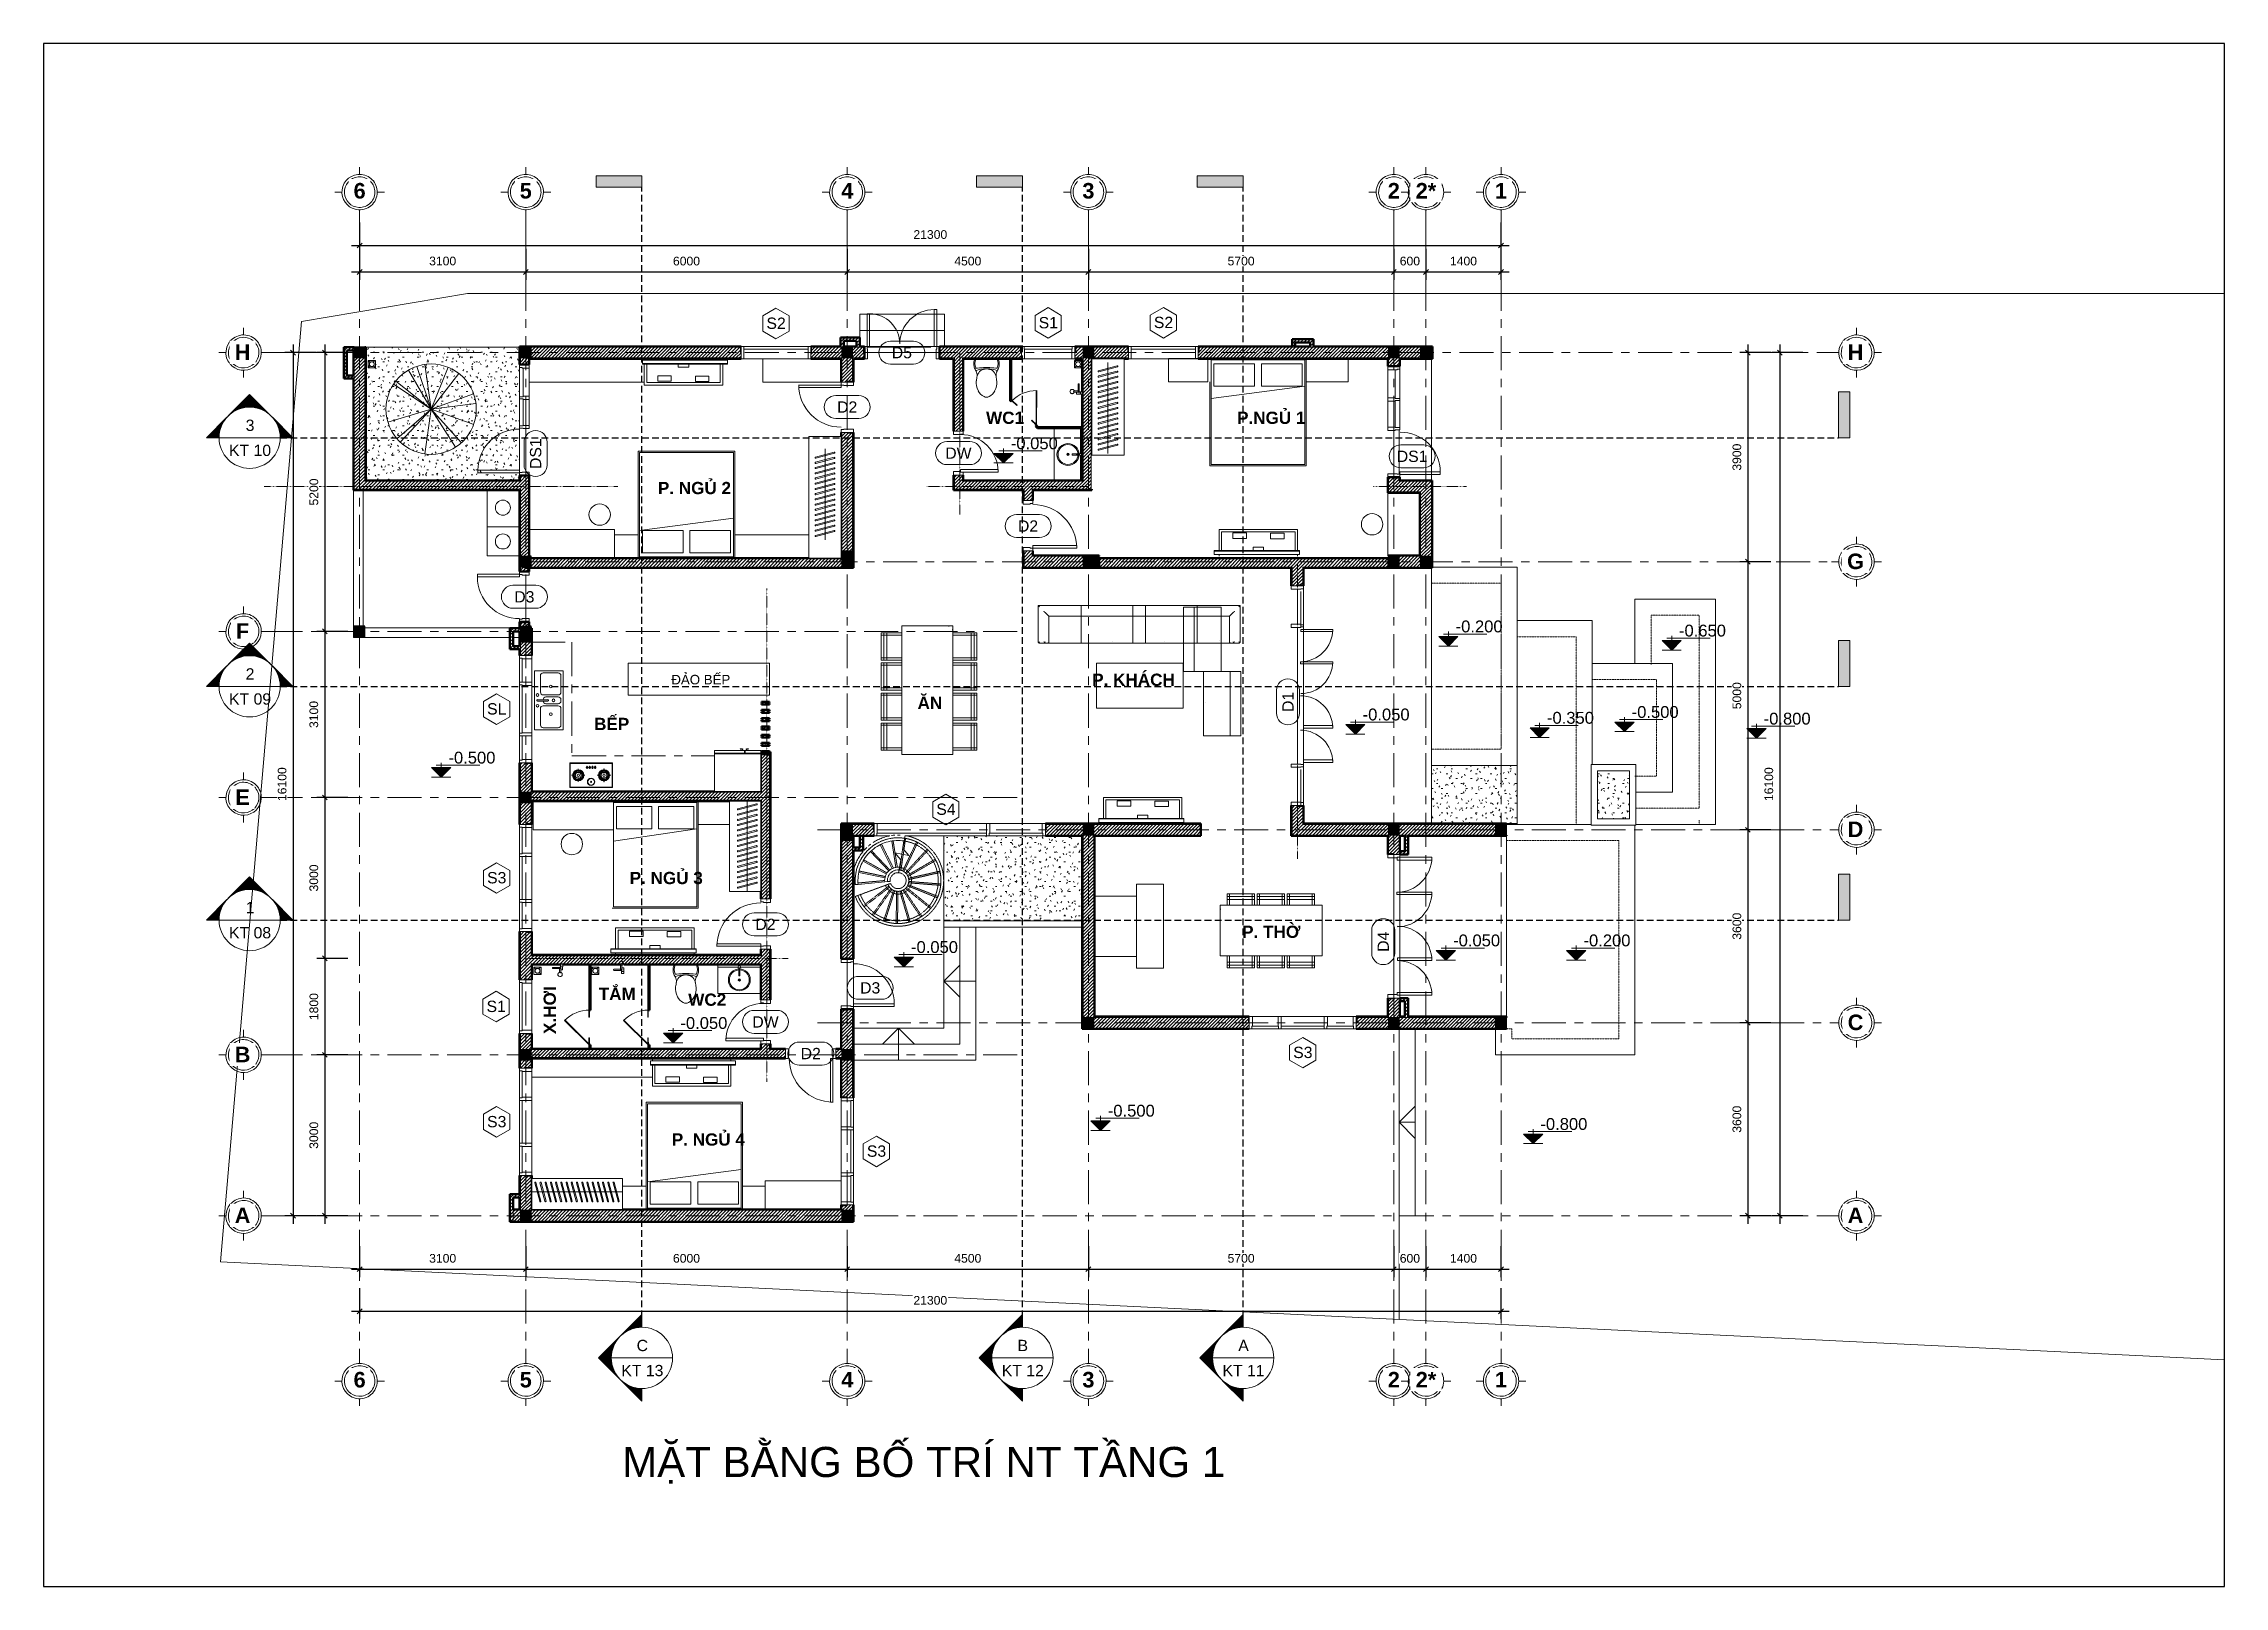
# Model space of a CAD drawing. Header units: millimetres. Extents: x 2164007 to 2324354, y -2513385 to -2308978.
# Drawn here: x 2202264 to 2242961, y -2402137 to -2373359 of the extents above; entities that cross this region are included whole.
import ezdxf

# ---------------------------------------------------------------- set-up
doc = ezdxf.new("R2010")
doc.units = ezdxf.units.MM
for name, pattern in [('Dash 1_16_', [3.175, 1.5875, -1.5875]), ('DASHED2', [0.375, 0.25, -0.125]), ('Grid Line', [22.225, 12.7, -3.175, 3.175, -3.175]), ('Hidden', [7.14375, 4.7625, -2.38125]), ('HIDDEN2', [0.1875, 0.125, -0.0625]), ('IMPORT-ACAD_ISO10W100 _2_', [6, 4, -1, 0, -1]), ('Overhead 1_16_', [2.579687, 1.5875, -0.992187])]:
    doc.linetypes.add(name, pattern=pattern)
doc.layers.add('5', color=5, linetype='Continuous')
doc.layers.add('NETGIONG', color=21, linetype='HIDDEN2')
for name, color, linetype, lineweight in [('A-ANNO-DIMS', 211, 'Continuous', 9), ('A-AREA-IDEN', 2, 'Continuous', 9), ('A-DETL', 8, 'Continuous', 9), ('A-DETL-GENF', 8, 'Continuous', 9), ('A-DETL-MEDM', 33, 'Continuous', 20), ('A-DETL-THIN', 151, 'Continuous', 9), ('A-DOOR', 8, 'Continuous', 13), ('A-DOOR-IDEN', 8, 'Continuous', 9), ('A-FLOR', 8, 'Continuous', 13), ('A-FLOR-HRAL', 8, 'Continuous', 9), ('A-FLOR-PATT', 8, 'Continuous', 13), ('A-GLAZ', 8, 'Continuous', 13), ('A-GLAZ-IDEN', 152, 'Continuous', 9), ('A-WALL', 113, 'Continuous', 20), ('A-WALL-PATT', 8, 'Continuous', 50), ('G-ANNO-DIMS', 111, 'Continuous', 9), ('G-ANNO-SYMB', 111, 'Continuous', 9), ('G-ANNO-TEXT', 231, 'Continuous', 9), ('G-IMPT', 8, 'Continuous', 9), ('I-FURN', 8, 'Continuous', 9), ('L-PLNT', 71, 'Continuous', 9), ('P-SANR-FIXT', 6, 'Continuous', 9), ('Q-SPCQ', 91, 'Continuous', 9), ('S-COLS', 52, 'Continuous', 9), ('S-GRID', 8, 'Continuous', 9), ('S-GRID-IDEN', 8, 'Continuous', 9), ('S-STRS', 8, 'Continuous', 9), ('S-STRS-MBND', 8, 'Overhead 1_16_', 9)]:
    doc.layers.add(name, color=color, linetype=linetype, lineweight=lineweight)
doc.styles.add('Arial', font='arial.ttf', dxfattribs={"height": 175.652835})
doc.styles.add('Arial_1', font='arial.ttf', dxfattribs={"height": 162.282934})
doc.styles.add('Arial_2', font='arial.ttf', dxfattribs={"height": 468.40756})
doc.styles.add('Arial_3', font='arial.ttf', dxfattribs={"height": 177.035928})
doc.styles.add('Arial_B', font='arialbd.ttf', dxfattribs={"height": 190.266788})
doc.styles.add('Arial_B_1', font='arialbd.ttf', dxfattribs={"height": 253.68905})
doc.dimstyles.new('Dim_dai_ca_vu', dxfattribs={"dimscale": 304.8, "dimtxt": 165, "dimasz": 0.292969, "dimexe": 0.492126, "dimexo": 0.0625, "dimgap": 0.393701, "dimtad": 1, "dimdec": 0, "dimzin": 0, "dimdsep": 46, "dimtxsty": 'Arial_1', "dimblk1": 'OBLIQUE', "dimblk2": 'OBLIQUE', "dimsah": 1, "dimcen": 0.09, "dimdle": 0.492126, "dimadec": 0, "dimazin": 0, "dimtfac": 1, "dimtdec": 4, "dimtix": 1, "dimtmove": 0, "dimatfit": 3, "dimfxl": 0.984252, "dimfxlon": 1, "dimtvp": 1, "dimtfill": 1, "dimtolj": 1, "dimtzin": 0, "dimarcsym": 2})
pattern_1 = [(45, (2219476.043, -2391093.63), (-31.8198, 31.8198), [])]
pattern_2 = [(0, (2219476.04, -2391093.63), (365.76, 91.44), [30.175, -244.145, 30.175, -244.145, -1463.04]), (0, (2219476.04, -2391093.63), (365.76, 91.44), [-548.64, 30.175, -518.465, 30.175, -244.145, -640.08]), (0, (2219476.04, -2391093.63), (365.76, 91.44), [-1371.6, 30.175, -152.705, 30.175, -427.025]), (120, (2219613.2, -2391047.91), (-262.06936, 271.03745), [30.175, -244.145, 30.175, -244.145, -1463.04]), (120, (2219613.2, -2391047.91), (-262.06936, 271.03745), [-548.64, 30.175, -518.465, 30.175, -244.145, -640.08]), (120, (2219613.2, -2391047.91), (-262.06936, 271.03745), [-1371.6, 30.175, -152.705, 30.175, -427.025]), (240, (2219658.92, -2390865.03), (-103.69064, -362.47745), [30.175, -244.145, 30.175, -244.145, -1463.04]), (240, (2219658.92, -2390865.03), (-103.69064, -362.47745), [-548.64, 30.175, -518.465, 30.175, -244.145, -640.08]), (240, (2219658.92, -2390865.03), (-103.69064, -362.47745), [-1371.6, 30.175, -152.705, 30.175, -427.025])]

msp = doc.modelspace()

# ---------------------------------------------------------------- texts
at = {"layer": 'A-AREA-IDEN', "char_height": 228.32, "attachment_point": 2, "line_spacing_factor": 0.938532, "style": 'Arial_B_1'}
for s, insert, width in [('WC1', (2220205.6, -2380224.6), 820.8), ('P.NGỦ 1', (2225173.8, -2380224.6), 1431), ('P. NGỦ 2', (2214409.8, -2381534.7), 1533.6), ('P. KHÁCH', (2222603, -2385110.9), 1738.8), ('ĂN', (2218803.4, -2385542), 526.5), ('BẾP', (2212864.5, -2385935.4), 758.7), ('P. NGỦ 3', (2213883.3, -2388808.8), 1533.6), ('P. THỜ', (2225173.8, -2389812.7), 1212.3), ('TẮM', (2212969.1, -2390970.8), 793.8), ('WC2', (2214648.3, -2391079.2), 820.8), ('P. NGỦ 4', (2214669.2, -2393687), 1533.6)]:
    msp.add_mtext(s, dxfattribs=dict(at, insert=insert, width=width))
at = {"layer": 'A-AREA-IDEN', "insert": (2211595, -2391387.6), "char_height": 228.32, "width": 1034.1, "attachment_point": 2, "rotation": 90, "line_spacing_factor": 0.938532, "style": 'Arial_B_1'}
msp.add_mtext('X.HƠI', dxfattribs=at)
at = {"layer": 'A-DOOR-IDEN', "char_height": 210.78, "attachment_point": 2, "line_spacing_factor": 0.938532, "style": 'Arial'}
for s, insert, width in [('D5', (2218280.2, -2379017.8), 447.484), ('D2', (2217260.2, -2380032.8), 447.484), ('DW', (2219335.2, -2380892.8), 581.215), ('DS1', (2227802.7, -2380951.8), 681.514), ('D2', (2220635.2, -2382252.8), 447.484), ('D3', (2211235.2, -2383572.8), 447.484), ('D2', (2215735.2, -2389682.8), 447.484), ('D3', (2217689.2, -2390867.4), 447.484), ('DW', (2215735.2, -2391502.8), 581.215), ('D2', (2216580.2, -2392092.8), 447.484)]:
    msp.add_mtext(s, dxfattribs=dict(at, insert=insert, width=width))
at = {"layer": 'A-DOOR-IDEN', "char_height": 210.78, "attachment_point": 2, "rotation": 90, "line_spacing_factor": 0.938532, "style": 'Arial'}
for s, insert, width in [('DS1', (2211340, -2381007.3), 681.514), ('D1', (2225380.1, -2385637.6), 447.484), ('D4', (2227158.1, -2390111.9), 447.484)]:
    msp.add_mtext(s, dxfattribs=dict(at, insert=insert, width=width))
at = {"layer": 'A-GLAZ-IDEN', "char_height": 210.78, "width": 429.482, "attachment_point": 2, "line_spacing_factor": 0.938532, "style": 'Arial'}
for s, insert in [('S2', (2215933.4, -2378469.1)), ('S1', (2221013.4, -2378459.1)), ('S2', (2223163.4, -2378454.1)), ('SL', (2210719.8, -2385662.7)), ('S4', (2219103.1, -2387534.7)), ('S3', (2210719.8, -2388812.7)), ('S1', (2210709.8, -2391212.7)), ('S3', (2225763.4, -2392071.4)), ('S3', (2210719.8, -2393362.7)), ('S3', (2217807, -2393912.7))]:
    msp.add_mtext(s, dxfattribs=dict(at, insert=insert))
at = {"layer": 'G-ANNO-DIMS', "char_height": 221.29, "width": 1044.9, "attachment_point": 1, "line_spacing_factor": 0.938532, "style": 'Arial_3'}
for s, insert in [('-0.050', (2220313.7, -2380704.4)), ('-0.200', (2228614.4, -2384120)), ('-0.650', (2232782.6, -2384197.5)), ('-0.050', (2226879, -2385762.5)), ('-0.350', (2230318.9, -2385824.5)), ('-0.500', (2231899.4, -2385716)), ('-0.800', (2234363, -2385840)), ('-0.500', (2209818.8, -2386567.2)), ('-0.050', (2218451.1, -2390101.1)), ('-0.050', (2228567.9, -2389977.1)), ('-0.200', (2231000.6, -2389977.1)), ('-0.050', (2214147.3, -2391517.7)), ('-0.500', (2222123.4, -2393153.6)), ('-0.800', (2230196.3, -2393401.5))]:
    msp.add_mtext(s, dxfattribs=dict(at, insert=insert))
at = {"layer": 'G-ANNO-SYMB', "attachment_point": 2, "line_spacing_factor": 0.938532, "style": 'Arial'}
for s, insert, char_height, width in [('\\fArial|b0|i0|c163|p34|;3', (2206116.5, -2380373.1), 210.783, 195.453), ('KT 10', (2206116.5, -2380840.7), 210.78, 936.117), ('\\fArial|b0|i0|c163|p34|;2', (2206116.5, -2385010.8), 210.783, 195.453), ('KT 09', (2206116.5, -2385478.4), 210.78, 936.117), ('\\fArial|b0|i0|c163|p34|;1', (2206116.5, -2389370.8), 210.783, 195.453), ('KT 08', (2206116.5, -2389838.4), 210.78, 936.117), ('\\fArial|b0|i0|c163|p34|;C', (2213437.1, -2397538.4), 210.783, 252.031), ('\\fArial|b0|i0|c163|p34|;B', (2220537.1, -2397538.4), 210.783, 234.029), ('\\fArial|b0|i0|c163|p34|;A', (2224656.3, -2397538.4), 210.783, 234.029), ('KT 13', (2213437.1, -2398006), 210.78, 936.117), ('KT 12', (2220537.1, -2398006), 210.78, 936.117), ('KT 11', (2224656.3, -2398006), 210.78, 936.117)]:
    msp.add_mtext(s, dxfattribs=dict(at, insert=insert, char_height=char_height, width=width))
at = {"layer": 'G-ANNO-TEXT', "color": 7, "insert": (2213060.3, -2399536), "char_height": 562.089, "width": 13345.668, "attachment_point": 1, "line_spacing_factor": 0.938532, "style": 'Arial_1', "bg_fill": 3, "box_fill_scale": 1.25, "bg_fill_color": 0, "bg_fill_transparency": 0}
msp.add_mtext('MẶT BẰNG BỐ TRÍ NT TẦNG 1', dxfattribs=at)

# ---------------------------------------------------------------- blocks, each defined once
blk = doc.blocks.new('2 - Sofa 2 cho-389010-TÂ_NG 1')
at = {"layer": 'I-FURN'}
for p, q in [((629, 165), (0, 165)), ((0, 140), (0, 165)), ((0, -335), (0, 140)), ((600, -335), (600, 140)), ((695, 165), (629, 165)), ((775, 165), (695, 165)), ((800, -535), (800, 140)), ((0, -405), (0, -335)), ((0, -335), (600, -335)), ((0, -430), (0, -405)), ((670, -405), (600, -335)), ((0, -510), (0, -430)), ((0, -535), (0, -510)), ((0, -535), (800, -535))]:
    blk.add_line(p, q, dxfattribs=at)
for points, knots in [([(629, 165), (627, 165), (623, 165), (618, 163), (615, 162), (613, 161), (611, 160), (609, 158), (607, 157), (605, 155), (604, 153), (603, 151), (602, 149), (600, 145), (600, 142), (600, 140)], [0, 0, 0, 0, 0.166667, 0.25, 0.333333, 0.375, 0.416667, 0.5, 0.541667, 0.583333, 0.666667, 0.708333, 0.75, 0.833333, 1, 1, 1, 1]), ([(781, 164), (781, 164), (779, 165), (777, 165), (775, 165)], [0.6851637, 0.6851637, 0.6851637, 0.6851637, 0.7, 1, 1, 1, 1]), ([(793, 158), (792, 157), (789, 155), (786, 151), (784, 149), (782, 147), (779, 144), (777, 142), (775, 140)], [0, 0, 0, 0, 0.2, 0.4, 0.55, 0.625, 0.7, 1, 1, 1, 1]), ([(787, 162), (787, 162), (785, 163), (784, 163), (783, 164), (782, 164)], [0.3460512, 0.3460512, 0.3460512, 0.3460512, 0.4, 0.55, 0.6, 0.6, 0.6, 0.6]), ([(793, 158), (792, 159), (790, 160), (789, 161), (788, 161)], [0, 0, 0, 0, 0.2, 0.2861636, 0.2861636, 0.2861636, 0.2861636]), ([(695, -430), (693, -428), (690, -425), (686, -421), (684, -419), (681, -416), (679, -414), (677, -412), (674, -409), (672, -407), (671, -406), (670, -405)], [0, 0, 0, 0, 0.166667, 0.25, 0.333333, 0.416667, 0.5, 0.583333, 0.666667, 0.833333, 1, 1, 1, 1]), ([(800, -535), (800, -535), (800, -535), (798, -533), (797, -532), (795, -530), (794, -529), (792, -527), (790, -525), (788, -523), (786, -521), (784, -519), (780, -515), (777, -512), (775, -510)], [0, 0, 0, 0, 0.166667, 0.25, 0.333333, 0.416667, 0.458333, 0.5, 0.583333, 0.666667, 0.708333, 0.75, 0.833333, 1, 1, 1, 1])]:
    blk.add_open_spline(points, degree=3, knots=knots, dxfattribs=at)
for points in [[(679, 156), (678, 155), (675, 152), (673, 148), (671, 144), (670, 141), (670, 140)], [(695, 165), (693, 165), (690, 165), (686, 163), (682, 160), (680, 157), (679, 156)], [(695, 140), (693, 141), (691, 144), (686, 148), (682, 152), (680, 155), (679, 156)], [(775, 165), (777, 165), (782, 164), (788, 162), (791, 159), (793, 158)], [(800, 140), (800, 141), (800, 144), (799, 147), (798, 151), (795, 155), (794, 157), (793, 158)], [(796, 153), (796, 153), (796, 154), (796, 154)]]:
    blk.add_open_spline(points, degree=3, dxfattribs=at)
blk = doc.blocks.new('2 - Sofa 2 cho-380035-TÂ_NG 1')
at = {"layer": 'I-FURN'}
for p, q in [((800, 535), (0, 535)), ((0, 510), (0, 535)), ((0, 430), (0, 510)), ((0, 405), (0, 430)), ((800, -140), (800, 535)), ((0, 335), (0, 405)), ((0, -140), (0, 335)), ((600, 335), (0, 335)), ((600, 335), (670, 405)), ((600, -140), (600, 335)), ((0, -165), (0, -140)), ((0, -165), (629, -165)), ((629, -165), (695, -165)), ((695, -165), (775, -165))]:
    blk.add_line(p, q, dxfattribs=at)
for points, knots in [([(670, 405), (671, 406), (672, 407), (674, 409), (677, 412), (679, 414), (681, 416), (684, 419), (686, 421), (690, 425), (693, 428), (695, 430)], [0, 0, 0, 0, 0.166667, 0.333333, 0.416667, 0.5, 0.583333, 0.666667, 0.75, 0.833333, 1, 1, 1, 1]), ([(775, 510), (777, 512), (780, 515), (784, 519), (787, 522), (789, 524), (791, 526), (792, 527), (794, 529), (795, 530), (797, 532), (798, 533), (800, 535), (800, 535), (800, 535)], [0, 0, 0, 0, 0.166667, 0.25, 0.333333, 0.375, 0.416667, 0.5, 0.541667, 0.583333, 0.666667, 0.75, 0.833333, 1, 1, 1, 1]), ([(600, -140), (600, -142), (600, -145), (602, -150), (603, -152), (605, -154), (606, -155), (607, -157), (609, -158), (611, -160), (613, -161), (615, -162), (618, -163), (623, -165), (627, -165), (629, -165)], [0, 0, 0, 0, 0.166667, 0.25, 0.333333, 0.375, 0.416667, 0.458333, 0.5, 0.583333, 0.625, 0.666667, 0.75, 0.833333, 1, 1, 1, 1]), ([(775, -165), (776, -165), (778, -165), (780, -164), (781, -164)], [0, 0, 0, 0, 0.2, 0.3148363, 0.3148363, 0.3148363, 0.3148363]), ([(782, -164), (784, -164), (785, -163), (787, -162), (787, -162)], [0.4, 0.4, 0.4, 0.4, 0.6, 0.6539488, 0.6539488, 0.6539488, 0.6539488]), ([(788, -161), (789, -161), (790, -160), (792, -159), (793, -158)], [0.7138364, 0.7138364, 0.7138364, 0.7138364, 0.8, 1, 1, 1, 1]), ([(793, -158), (794, -157), (795, -155), (797, -151), (798, -149), (799, -147), (800, -144), (800, -142), (800, -140)], [0, 0, 0, 0, 0.2, 0.4, 0.55, 0.625, 0.7, 1, 1, 1, 1])]:
    blk.add_open_spline(points, degree=3, knots=knots, dxfattribs=at)
for points in [[(670, -140), (670, -141), (671, -144), (673, -148), (675, -152), (678, -155), (679, -156)], [(679, -156), (680, -155), (682, -152), (686, -148), (691, -144), (693, -141), (695, -140)], [(679, -156), (680, -157), (682, -160), (686, -163), (690, -165), (693, -165), (695, -165)], [(775, -140), (776, -141), (779, -144), (782, -147), (786, -151), (789, -155), (792, -157), (793, -158)], [(793, -158), (791, -159), (788, -162), (782, -164), (777, -165), (775, -165)], [(796, -154), (796, -154), (796, -153), (796, -153)]]:
    blk.add_open_spline(points, degree=3, dxfattribs=at)
blk = doc.blocks.new('Furniture 1 - Furniture 3-1054465-TÂ_NG 1')
at = {"layer": 'I-FURN'}
for p, q in [((-11975, 6820), (-12816, 6820)), ((-12816, 6820), (-12816, 5206)), ((-11975, 5206), (-11975, 6820)), ((-12816, 5206), (-11975, 5206))]:
    blk.add_line(p, q, dxfattribs=at)
blk = doc.blocks.new('LAO TI VI 2 - LOA-TIVI-380032-TÂ_NG 1')
at = {"layer": 'I-FURN'}
for p, q in [((-844, 421), (745, 421)), ((-844, 421), (-844, 345)), ((657, 457), (-809, 457)), ((-809, 457), (-809, 421)), ((-809, 457), (657, 457)), ((-809, 421), (-809, 457)), ((657, 421), (657, 457)), ((657, 457), (657, 421)), ((745, 345), (745, 421)), ((-844, 356), (745, 356)), ((-844, 356), (-844, 345)), ((745, 345), (-844, 345)), ((745, 345), (-844, 345)), ((-809, 345), (-809, -47)), ((-809, -47), (-809, 345)), ((-762, 345), (-762, 0)), ((-762, 0), (-762, 345)), ((-762, 0), (610, 0)), ((-762, 0), (610, 0)), ((-557, 126), (-303, 126)), ((-557, 126), (-557, 25)), ((-303, 25), (-557, 25)), ((-303, 25), (-303, 126)), ((-175, 345), (-175, 286)), ((-175, 286), (22, 286)), ((22, 286), (22, 345)), ((145, 120), (399, 120)), ((145, 120), (145, 18)), ((399, 18), (145, 18)), ((399, 18), (399, 120)), ((610, 0), (610, 345)), ((610, 0), (610, 345)), ((657, -47), (657, 345)), ((657, 345), (657, -47)), ((745, 345), (745, 356)), ((-809, -47), (657, -47)), ((657, -47), (-809, -47))]:
    blk.add_line(p, q, dxfattribs=at)
for points in [[(657, 457), (657, 457), (657, 457), (657, 457)], [(657, 457), (657, 457), (657, 457), (657, 457)], [(-809, -47), (-809, -47), (-809, -47), (-809, -47)], [(-809, -47), (-809, -47), (-809, -47), (-809, -47)], [(657, -47), (657, -47), (657, -47), (657, -47)], [(657, -47), (657, -47), (657, -47), (657, -47)]]:
    blk.add_open_spline(points, degree=3, dxfattribs=at)
blk = doc.blocks.new('4 - Sofa 2 cho-389009-TÂ_NG 1')
at = {"layer": 'I-FURN'}
for p, q in [((600, 165), (-600, 165)), ((-600, 140), (-600, 165)), ((-600, -335), (-600, 140)), ((17, 130), (17, 130)), ((600, 165), (600, 140)), ((600, -335), (600, 140)), ((-600, -405), (-600, -335)), ((-600, -335), (600, -335)), ((-600, -430), (-600, -405)), ((600, -405), (600, -335)), ((600, -405), (600, -430)), ((-600, -510), (-600, -430)), ((-600, -535), (-600, -510)), ((-600, -535), (600, -535)), ((600, -510), (600, -430)), ((600, -535), (600, -510))]:
    blk.add_line(p, q, dxfattribs=at)
blk = doc.blocks.new('4 - Sofa 2 cho-V1-TÂ_NG 1')
at = {"layer": 'I-FURN'}
for p, q in [((600, 535), (-600, 535)), ((-600, 510), (-600, 535)), ((-600, 430), (-600, 510)), ((-600, 405), (-600, 430)), ((600, 510), (600, 535)), ((600, 430), (600, 510)), ((600, 430), (600, 405)), ((-600, 335), (-600, 405)), ((-600, -140), (-600, 335)), ((600, 335), (-600, 335)), ((600, 335), (600, 405)), ((600, -140), (600, 335)), ((-600, -165), (-600, -140)), ((-600, -165), (600, -165)), ((-17, -130), (-17, -130)), ((600, -140), (600, -165))]:
    blk.add_line(p, q, dxfattribs=at)
blk = doc.blocks.new('Refrigerator06 - 11ZREF06_dwg-420222-TÂ_NG 1')
at = {"layer": 'G-IMPT'}
for p, q in [((0, 0), (0, 864)), ((699, 864), (0, 864)), ((699, 864), (699, 0)), ((699, 864), (711, 864)), ((699, 0), (699, 864)), ((711, 864), (711, 0)), ((711, 864), (711, 305)), ((762, 864), (711, 864)), ((762, 864), (762, 305)), ((699, 0), (0, 0)), ((699, 0), (711, 0)), ((762, 305), (711, 305)), ((711, 305), (711, 292)), ((762, 305), (711, 305)), ((762, 292), (711, 292)), ((762, 292), (711, 292)), ((711, 0), (711, 292)), ((762, 0), (711, 0)), ((762, 343), (787, 343)), ((762, 343), (787, 343)), ((762, 305), (762, 292)), ((762, 292), (762, 0)), ((762, 267), (787, 267)), ((762, 267), (787, 267)), ((787, 381), (792, 376)), ((787, 381), (792, 376)), ((787, 330), (787, 381)), ((787, 381), (787, 330)), ((787, 330), (793, 342)), ((787, 330), (793, 342)), ((787, 229), (787, 279)), ((787, 279), (793, 267)), ((787, 229), (787, 279)), ((787, 279), (793, 267)), ((787, 229), (792, 234)), ((787, 229), (792, 234)), ((793, 366), (792, 376)), ((793, 366), (792, 376)), ((793, 244), (792, 234)), ((793, 244), (792, 234)), ((793, 353), (793, 366)), ((793, 353), (793, 366)), ((793, 342), (793, 353)), ((793, 342), (793, 353)), ((793, 267), (793, 256)), ((793, 267), (793, 256)), ((793, 256), (793, 244)), ((793, 256), (793, 244))]:
    blk.add_line(p, q, dxfattribs=at)
blk = doc.blocks.new('Refrigerator06 - Refrigerator06-420229-TÂ_NG 1')
blk.add_blockref('Refrigerator06 - 11ZREF06_dwg-420222-TÂ_NG 1', (0, 0))
blk = doc.blocks.new('M_Sink Kitchen-Triple - 1100 x 535mm-319208-TÂ_NG 1')
at = {"layer": 'P-SANR-FIXT'}
for p, q in [((566, 270), (-534, 270)), ((-534, 270), (-534, -265)), ((-496, 105), (-496, -176)), ((-137, 156), (-445, 156)), ((-86, 105), (-86, -176)), ((-48, -176), (-48, 54)), ((3, 213), (3, 16)), ((28, 213), (28, 16)), ((79, 54), (79, -176)), ((117, 105), (117, -176)), ((477, 156), (168, 156)), ((528, -176), (528, 105)), ((566, -265), (566, 270)), ((-534, -265), (566, -265)), ((-445, -227), (-137, -227)), ((28, -227), (3, -227)), ((168, -227), (477, -227))]:
    blk.add_line(p, q, dxfattribs=at)
for centre, radius, start, end in [((-445, 105), 50.8, 90, 180), ((-137, 105), 50.8, 360, 90), ((-84, 213), 25.4, 360, 180), ((-84, 213), 25.4, 180, 360), ((3, 54), 50.8, 90, 180), ((16, 213), 12.7, 360, 180), ((16, 16), 12.7, 180, 0), ((28, 54), 50.8, 0, 90), ((116, 213), 25.4, 360, 180), ((116, 213), 25.4, 180, 360), ((168, 105), 50.8, 90, 180), ((477, 105), 50.8, 360, 90), ((-445, -176), 50.8, 180, 270), ((-240, -36), 25.4, 0, 180), ((-240, -36), 25.4, 180, 360), ((-137, -176), 50.8, 270, 0), ((3, -176), 50.8, 180, 270), ((16, -87), 25.4, 360, 180), ((16, -87), 25.4, 180, 360), ((28, -176), 50.8, 270, 0), ((168, -176), 50.8, 180, 270), ((272, -36), 25.4, 0, 180), ((272, -36), 25.4, 180, 360), ((477, -176), 50.8, 270, 0)]:
    blk.add_arc(centre, radius, start, end, dxfattribs=at)
blk = doc.blocks.new('BEP DON - BEP DON-687181-TÂ_NG 1')
at = {"layer": 'I-FURN'}
for p, q in [((-400, -230), (-400, 230)), ((-400, 230), (400, 230)), ((-400, 230), (-390, 220)), ((-390, 220), (-390, -220)), ((390, 220), (-390, 220)), ((-365, 2), (-365, 0)), ((-365, 2), (-358, 2)), ((-358, 2), (-286, 2)), ((-358, 0), (-358, 2)), ((-286, 2), (-286, 0)), ((-240, 120), (-242, 120)), ((-242, 114), (-242, 120)), ((-242, 42), (-242, 114)), ((-242, 114), (-240, 114)), ((-240, 42), (-242, 42)), ((-240, 120), (-240, 114)), ((-240, 114), (-240, 42)), ((-194, 2), (-121, 2)), ((-194, 0), (-194, 2)), ((-121, 2), (-115, 2)), ((-121, 2), (-121, 0)), ((-115, 0), (-115, 2)), ((-71, 169), (-82, 169)), ((-82, 169), (-82, 124)), ((-82, 124), (-71, 124)), ((-71, 124), (-71, 169)), ((-21, 169), (-32, 169)), ((-32, 169), (-32, 124)), ((-32, 124), (-21, 124)), ((-21, 124), (-21, 169)), ((32, 169), (21, 169)), ((21, 169), (21, 124)), ((21, 124), (32, 124)), ((32, 124), (32, 169)), ((82, 169), (71, 169)), ((71, 169), (71, 124)), ((71, 124), (82, 124)), ((82, 124), (82, 169)), ((115, 2), (115, 0)), ((115, 2), (121, 2)), ((121, 2), (194, 2)), ((121, 0), (121, 2)), ((194, 2), (194, 0)), ((242, 120), (240, 120)), ((240, 114), (240, 120)), ((240, 42), (240, 114)), ((240, 114), (242, 114)), ((242, 42), (240, 42)), ((242, 120), (242, 114)), ((242, 114), (242, 42)), ((286, 2), (358, 2)), ((286, 0), (286, 2)), ((358, 2), (365, 2)), ((358, 2), (358, 0)), ((365, 0), (365, 2)), ((390, 220), (400, 230)), ((390, -220), (390, 220)), ((400, 230), (400, -230)), ((-390, -220), (-400, -230)), ((400, -230), (-400, -230)), ((-390, -220), (390, -220)), ((-358, 0), (-365, 0)), ((-286, 0), (-358, 0)), ((-242, -114), (-242, -42)), ((-242, -42), (-240, -42)), ((-242, -120), (-242, -114)), ((-240, -114), (-242, -114)), ((-242, -120), (-240, -120)), ((-240, -42), (-240, -114)), ((-240, -114), (-240, -120)), ((-121, 0), (-194, 0)), ((-115, 0), (-121, 0)), ((121, 0), (115, 0)), ((194, 0), (121, 0)), ((240, -114), (240, -42)), ((240, -42), (242, -42)), ((240, -120), (240, -114)), ((242, -114), (240, -114)), ((240, -120), (242, -120)), ((242, -42), (242, -114)), ((242, -114), (242, -120)), ((358, 0), (286, 0)), ((365, 0), (358, 0)), ((390, -220), (400, -230))]:
    blk.add_line(p, q, dxfattribs=at)
blk.add_circle((0, -122), 70, dxfattribs=at)
for centre, radius, start, end in [((-240, 0), 105, 90.9621, 178.8961), ((-240, 0), 105, 180, 269.0379), ((-240, 0), 98, 91.0308, 178.8172), ((-240, 0), 98, 180, 268.9692), ((-240, 0), 92.4, 91.093, 178.7459), ((-240, 0), 92.4, 180, 268.907), ((-240, 0), 90, 91.1225, 178.7121), ((-240, 0), 90, 180, 268.8775), ((-240, 0), 92.4, 156.6454, 162.023), ((-240, 0), 82.2, 91.2468, 178.5695), ((-240, 0), 82.2, 180, 268.7532), ((-240, 0), 76.3, 91.324, 178.4809), ((-240, 0), 76.3, 180, 268.676), ((-240, 0), 92.4, 137.977, 143.3546), ((-240, 0), 76.3, 154.9712, 160.0288), ((-240, 0), 55, 91.8368, 177.8925), ((-240, 0), 55, 180, 268.1632), ((-240, 0), 76.3, 109.9712, 115.0288), ((-240, 0), 23, 0, 180), ((-240, 0), 23, 180, 360), ((-240, 0), 92.4, 96.6454, 102.023), ((-240, 0), 105, 1.1039, 89.8582), ((-240, 0), 98, 1.1828, 89.8481), ((-240, 0), 92.4, 1.2541, 89.8389), ((-240, 0), 90, 1.2879, 89.8346), ((-240, 0), 82.2, 1.4305, 89.8163), ((-240, 0), 76.3, 1.5191, 89.8049), ((-240, 0), 55, 2.1075, 89.7293), ((-240, 0), 92.4, 77.977, 83.3546), ((-240, 0), 76.3, 64.9712, 70.0288), ((-240, 0), 92.4, 36.6454, 42.023), ((-240, 0), 76.3, 19.9712, 25.0288), ((-240, 0), 92.4, 17.977, 23.3546), ((-76, 147), 15, 112.6239, 180), ((-76, 147), 15, 180, 247.3761), ((-76, 147), 15, 360, 67.3761), ((-76, 147), 15, 292.6239, 360), ((-26, 147), 15, 112.6239, 180), ((-26, 147), 15, 180, 247.3761), ((-26, 147), 15, 360, 67.3761), ((-26, 147), 15, 292.6239, 360), ((26, 147), 15, 112.6239, 180), ((26, 147), 15, 180, 247.3761), ((26, 147), 15, 0, 67.3761), ((26, 147), 15, 292.6239, 360), ((76, 147), 15, 112.6239, 180), ((76, 147), 15, 180, 247.3761), ((76, 147), 15, 0, 67.3761), ((76, 147), 15, 292.6239, 360), ((240, 0), 105, 90.1418, 178.8961), ((240, 0), 98, 90.1519, 178.8172), ((240, 0), 92.4, 90.1601, 178.7347), ((240, 0), 82.2, 90.1837, 178.5695), ((240, 0), 82.2, 180, 269.8163), ((240, 0), 76.3, 90.1951, 178.4809), ((240, 0), 76.3, 154.9712, 160.0288), ((240, 0), 55, 90.2707, 177.8925), ((240, 0), 76.3, 109.9712, 115.0288), ((240, 0), 23, 360, 180), ((240, 0), 105, 1.1039, 89.0379), ((240, 0), 98, 1.1828, 88.9692), ((240, 0), 92.4, 1.2653, 88.9139), ((240, 0), 82.2, 1.4305, 88.7532), ((240, 0), 76.3, 1.5191, 88.676), ((240, 0), 55, 2.1075, 88.1632), ((240, 0), 98, 271.0308, 0), ((240, 0), 55, 271.8368, 0), ((240, 0), 92.4, 271.0861, 0), ((240, 0), 76.3, 64.9712, 70.0288), ((240, 0), 76.3, 19.9712, 25.0288), ((-240, 0), 92.4, 197.977, 203.3546), ((-240, 0), 92.4, 216.6454, 222.023), ((-240, 0), 76.3, 199.9712, 205.0288), ((-240, 0), 76.3, 244.9712, 250.0288), ((-240, 0), 92.4, 257.977, 263.3546), ((-240, 0), 92.4, 270.1611, 360), ((-240, 0), 90, 270.1654, 360), ((-240, 0), 105, 270.1418, 360), ((-240, 0), 98, 270.1519, 360), ((-240, 0), 76.3, 270.1951, 360), ((-240, 0), 55, 270.2707, 360), ((-240, 0), 82.2, 270.1837, 360), ((-240, 0), 92.4, 276.6454, 282.023), ((-240, 0), 76.3, 289.9712, 295.0288), ((-240, 0), 76.3, 334.9712, 340.0288), ((-240, 0), 92.4, 317.977, 323.3546), ((-240, 0), 92.4, 336.6454, 342.023), ((0, -122), 70, 0, 180), ((0, -122), 70, 180, 360), ((0, -122), 62, 0, 180), ((0, -122), 62, 180, 360), ((0, -122), 10, 0, 180), ((0, -122), 10, 180, 360), ((240, 0), 105, 180, 269.8582), ((240, 0), 98, 180, 269.8481), ((240, 0), 92.4, 180, 269.8399), ((240, 0), 76.3, 180, 269.8049), ((240, 0), 76.3, 199.9712, 205.0288), ((240, 0), 55, 180, 269.7293), ((240, 0), 76.3, 244.9712, 250.0288), ((240, 0), 23, 180, 360), ((240, 0), 105, 270.9621, 360), ((240, 0), 76.3, 271.324, 360), ((240, 0), 82.2, 271.2468, 360), ((240, 0), 76.3, 289.9712, 295.0288), ((240, 0), 76.3, 334.9712, 340.0288)]:
    blk.add_arc(centre, radius, start, end, dxfattribs=at)
blk = doc.blocks.new('Bed 1800X200 - Double 53_ x 74_-355935-TÂ_NG 1')
at = {"layer": 'I-FURN'}
for p, q in [((1239, 766), (-561, 766)), ((-535, 740), (-535, -1209)), ((-535, 740), (1214, 740)), ((-485, 664), (-485, 248)), ((-485, 664), (276, 664)), ((276, 664), (276, 248)), ((403, 664), (403, 248)), ((403, 664), (1163, 664)), ((1163, 664), (1163, 248)), ((1214, 740), (1214, -1209)), ((-561, 328), (-561, -1234)), ((1214, 248), (-535, 20)), ((-485, 248), (276, 248)), ((403, 248), (1163, 248)), ((1239, -1234), (1239, 328)), ((-535, -1209), (1214, -1209)), ((-561, -1234), (1239, -1234))]:
    blk.add_line(p, q, dxfattribs=at)
blk = doc.blocks.new('Furniture 4 - Furniture 3-1054500-TÂ_NG 1')
at = {"layer": 'I-FURN'}
for p, q in [((-12419, 6840), (-12857, 6840)), ((-12857, 6840), (-12857, 6055)), ((-12419, 6055), (-12419, 6840)), ((-12857, 6055), (-12419, 6055))]:
    blk.add_line(p, q, dxfattribs=at)
blk = doc.blocks.new('Furniture 23 - Furniture 3-1054512-TÂ_NG 1')
at = {"layer": 'I-FURN'}
for p, q in [((-5616, 4395), (-5616, 2595)), ((-5016, 4395), (-5616, 4395)), ((-5016, 2595), (-5016, 4395)), ((-5616, 2595), (-5016, 2595))]:
    blk.add_line(p, q, dxfattribs=at)
blk = doc.blocks.new('Furniture 24 - Furniture 3-1054524-TÂ_NG 1')
at = {"layer": 'I-FURN'}
for p, q in [((-12419, 6623), (-12857, 6623)), ((-12857, 6623), (-12857, 5890)), ((-12419, 5890), (-12419, 6623)), ((-12857, 5890), (-12419, 5890))]:
    blk.add_line(p, q, dxfattribs=at)
blk = doc.blocks.new('dining_table_and_chair6 ghe  - dining_table_and_chair6 ghe -380030-TÂ_NG 1')
at = {"layer": 'I-FURN'}
for p, q in [((132, 874), (132, 923)), ((132, 923), (173, 923)), ((132, 819), (132, 874)), ((132, 874), (173, 874)), ((132, 475), (132, 819)), ((132, 818), (173, 818)), ((172, 819), (172, 475)), ((173, 874), (173, 924)), ((173, 924), (597, 924)), ((173, 923), (173, 874)), ((173, 848), (173, 874)), ((173, 874), (597, 874)), ((173, 847), (173, 840)), ((173, 830), (173, 840)), ((173, 828), (173, 824)), ((173, 820), (173, 824)), ((173, 819), (173, 818)), ((173, 818), (597, 818)), ((173, 818), (173, 818)), ((597, 818), (173, 818)), ((597, 924), (597, 874)), ((597, 874), (597, 924)), ((597, 924), (637, 924)), ((597, 874), (597, 924)), ((597, 924), (637, 924)), ((597, 874), (597, 848)), ((597, 874), (637, 874)), ((597, 874), (637, 874)), ((597, 840), (597, 847)), ((597, 840), (597, 847)), ((597, 840), (597, 830)), ((597, 824), (597, 828)), ((597, 824), (597, 828)), ((597, 824), (597, 820)), ((597, 818), (597, 819)), ((597, 818), (597, 819)), ((597, 818), (597, 818)), ((597, 475), (597, 818)), ((597, 818), (637, 818)), ((597, 475), (597, 818)), ((597, 818), (637, 818)), ((637, 924), (637, 874)), ((637, 924), (637, 874)), ((637, 874), (637, 819)), ((637, 874), (637, 819)), ((637, 819), (637, 475)), ((692, 874), (692, 923)), ((692, 923), (733, 923)), ((692, 819), (692, 874)), ((692, 874), (733, 874)), ((692, 475), (692, 819)), ((692, 818), (733, 818)), ((732, 819), (732, 475)), ((733, 874), (733, 924)), ((733, 924), (1157, 924)), ((733, 923), (733, 874)), ((733, 848), (733, 874)), ((733, 874), (1157, 874)), ((733, 847), (733, 840)), ((733, 830), (733, 840)), ((733, 828), (733, 824)), ((733, 820), (733, 824)), ((733, 819), (733, 818)), ((733, 818), (1157, 818)), ((733, 818), (733, 818)), ((1157, 818), (733, 818)), ((1157, 924), (1157, 874)), ((1157, 874), (1157, 924)), ((1157, 924), (1197, 924)), ((1157, 874), (1157, 924)), ((1157, 924), (1197, 924)), ((1157, 874), (1157, 848)), ((1157, 874), (1197, 874)), ((1157, 874), (1197, 874)), ((1157, 840), (1157, 847)), ((1157, 840), (1157, 847)), ((1157, 840), (1157, 830)), ((1157, 824), (1157, 828)), ((1157, 824), (1157, 828)), ((1157, 824), (1157, 820)), ((1157, 818), (1157, 819)), ((1157, 818), (1157, 819)), ((1157, 818), (1157, 818)), ((1157, 475), (1157, 818)), ((1157, 818), (1197, 818)), ((1157, 475), (1157, 818)), ((1157, 818), (1197, 818)), ((1197, 924), (1197, 874)), ((1197, 924), (1197, 874)), ((1197, 874), (1197, 819)), ((1197, 874), (1197, 819)), ((1197, 819), (1197, 475)), ((1252, 874), (1252, 923)), ((1252, 923), (1293, 923)), ((1252, 819), (1252, 874)), ((1252, 874), (1293, 874)), ((1252, 475), (1252, 819)), ((1252, 818), (1293, 818)), ((1292, 819), (1292, 475)), ((1293, 874), (1293, 924)), ((1293, 924), (1717, 924)), ((1293, 923), (1293, 874)), ((1293, 848), (1293, 874)), ((1293, 874), (1717, 874)), ((1293, 847), (1293, 840)), ((1293, 830), (1293, 840)), ((1293, 828), (1293, 824)), ((1293, 820), (1293, 824)), ((1293, 819), (1293, 818)), ((1293, 818), (1717, 818)), ((1293, 818), (1293, 818)), ((1717, 818), (1293, 818)), ((1717, 924), (1717, 874)), ((1717, 874), (1717, 924)), ((1717, 924), (1757, 924)), ((1717, 874), (1717, 924)), ((1717, 924), (1757, 924)), ((1717, 874), (1717, 848)), ((1717, 874), (1757, 874)), ((1717, 874), (1757, 874)), ((1717, 840), (1717, 847)), ((1717, 840), (1717, 847)), ((1717, 840), (1717, 830)), ((1717, 824), (1717, 828)), ((1717, 824), (1717, 828)), ((1717, 824), (1717, 820)), ((1717, 818), (1717, 819)), ((1717, 818), (1717, 819)), ((1717, 818), (1717, 818)), ((1717, 475), (1717, 818)), ((1717, 818), (1757, 818)), ((1717, 475), (1717, 818)), ((1717, 818), (1757, 818)), ((1757, 924), (1757, 874)), ((1757, 924), (1757, 874)), ((1757, 874), (1757, 819)), ((1757, 874), (1757, 819)), ((1757, 819), (1757, 475)), ((1812, 874), (1812, 923)), ((1812, 923), (1853, 923)), ((1812, 819), (1812, 874)), ((1812, 874), (1853, 874)), ((1812, 475), (1812, 819)), ((1812, 818), (1853, 818)), ((1852, 819), (1852, 475)), ((1853, 874), (1853, 924)), ((1853, 924), (2277, 924)), ((1853, 923), (1853, 874)), ((1853, 848), (1853, 874)), ((1853, 874), (2277, 874)), ((1853, 847), (1853, 840)), ((1853, 830), (1853, 840)), ((1853, 828), (1853, 824)), ((1853, 820), (1853, 824)), ((1853, 819), (1853, 818)), ((1853, 818), (2277, 818)), ((1853, 818), (1853, 818)), ((2277, 818), (1853, 818)), ((2277, 924), (2277, 874)), ((2277, 874), (2277, 924)), ((2277, 924), (2317, 924)), ((2277, 874), (2277, 924)), ((2277, 924), (2317, 924)), ((2277, 874), (2277, 848)), ((2277, 874), (2317, 874)), ((2277, 874), (2317, 874)), ((2277, 840), (2277, 847)), ((2277, 840), (2277, 847)), ((2277, 840), (2277, 830)), ((2277, 824), (2277, 828)), ((2277, 824), (2277, 828)), ((2277, 824), (2277, 820)), ((2277, 818), (2277, 819)), ((2277, 818), (2277, 819)), ((2277, 818), (2277, 818)), ((2277, 475), (2277, 818)), ((2277, 818), (2317, 818)), ((2277, 475), (2277, 818)), ((2277, 818), (2317, 818)), ((2317, 924), (2317, 874)), ((2317, 924), (2317, 874)), ((2317, 874), (2317, 819)), ((2317, 874), (2317, 819)), ((2317, 819), (2317, 475)), ((2400, 475), (0, 475)), ((0, 475), (0, -475)), ((75, 475), (75, 465)), ((2400, 0), (2400, 475)), ((0, 400), (10, 400)), ((2400, -475), (2400, 0)), ((0, -475), (2400, -475)), ((132, -753), (132, -475)), ((173, -752), (132, -752)), ((132, -808), (132, -753)), ((132, -857), (132, -808)), ((173, -808), (132, -808)), ((172, -475), (172, -753)), ((597, -752), (173, -752)), ((173, -752), (173, -752)), ((173, -752), (597, -752)), ((173, -752), (173, -753)), ((173, -758), (173, -754)), ((173, -758), (173, -762)), ((173, -774), (173, -764)), ((173, -774), (173, -781)), ((173, -808), (173, -782)), ((173, -858), (173, -808)), ((597, -808), (173, -808)), ((173, -808), (173, -857)), ((597, -752), (597, -475)), ((597, -752), (597, -475)), ((597, -752), (597, -752)), ((637, -752), (597, -752)), ((597, -753), (597, -752)), ((637, -752), (597, -752)), ((597, -753), (597, -752)), ((597, -754), (597, -758)), ((597, -762), (597, -758)), ((597, -762), (597, -758)), ((597, -764), (597, -774)), ((597, -781), (597, -774)), ((597, -781), (597, -774)), ((597, -782), (597, -808)), ((597, -808), (597, -858)), ((597, -858), (597, -808)), ((637, -808), (597, -808)), ((597, -858), (597, -808)), ((637, -808), (597, -808)), ((637, -475), (637, -753)), ((637, -753), (637, -808)), ((637, -753), (637, -808)), ((637, -808), (637, -858)), ((637, -808), (637, -858)), ((692, -753), (692, -475)), ((733, -752), (692, -752)), ((692, -808), (692, -753)), ((692, -857), (692, -808)), ((733, -808), (692, -808)), ((732, -475), (732, -753)), ((1157, -752), (733, -752)), ((733, -752), (733, -752)), ((733, -752), (1157, -752)), ((733, -752), (733, -753)), ((733, -758), (733, -754)), ((733, -758), (733, -762)), ((733, -774), (733, -764)), ((733, -774), (733, -781)), ((733, -808), (733, -782)), ((733, -858), (733, -808)), ((1157, -808), (733, -808)), ((733, -808), (733, -857)), ((1157, -752), (1157, -475)), ((1157, -752), (1157, -475)), ((1157, -752), (1157, -752)), ((1197, -752), (1157, -752)), ((1157, -753), (1157, -752)), ((1197, -752), (1157, -752)), ((1157, -753), (1157, -752)), ((1157, -754), (1157, -758)), ((1157, -762), (1157, -758)), ((1157, -762), (1157, -758)), ((1157, -764), (1157, -774)), ((1157, -781), (1157, -774)), ((1157, -781), (1157, -774)), ((1157, -782), (1157, -808)), ((1157, -808), (1157, -858)), ((1157, -858), (1157, -808)), ((1197, -808), (1157, -808)), ((1157, -858), (1157, -808)), ((1197, -808), (1157, -808)), ((1197, -475), (1197, -753)), ((1197, -753), (1197, -808)), ((1197, -753), (1197, -808)), ((1197, -808), (1197, -858)), ((1197, -808), (1197, -858)), ((1252, -753), (1252, -475)), ((1293, -752), (1252, -752)), ((1252, -808), (1252, -753)), ((1252, -857), (1252, -808)), ((1293, -808), (1252, -808)), ((1292, -475), (1292, -753)), ((1717, -752), (1293, -752)), ((1293, -752), (1293, -752)), ((1293, -752), (1717, -752)), ((1293, -752), (1293, -753)), ((1293, -758), (1293, -754)), ((1293, -758), (1293, -762)), ((1293, -774), (1293, -764)), ((1293, -774), (1293, -781)), ((1293, -808), (1293, -782)), ((1293, -858), (1293, -808)), ((1717, -808), (1293, -808)), ((1293, -808), (1293, -857)), ((1717, -752), (1717, -475)), ((1717, -752), (1717, -475)), ((1717, -752), (1717, -752)), ((1757, -752), (1717, -752)), ((1717, -753), (1717, -752)), ((1757, -752), (1717, -752)), ((1717, -753), (1717, -752)), ((1717, -754), (1717, -758)), ((1717, -762), (1717, -758)), ((1717, -762), (1717, -758)), ((1717, -764), (1717, -774)), ((1717, -781), (1717, -774)), ((1717, -781), (1717, -774)), ((1717, -782), (1717, -808)), ((1717, -808), (1717, -858)), ((1717, -858), (1717, -808)), ((1757, -808), (1717, -808)), ((1717, -858), (1717, -808)), ((1757, -808), (1717, -808)), ((1757, -475), (1757, -753)), ((1757, -753), (1757, -808)), ((1757, -753), (1757, -808)), ((1757, -808), (1757, -858)), ((1757, -808), (1757, -858)), ((1812, -753), (1812, -475)), ((1853, -752), (1812, -752)), ((1812, -808), (1812, -753)), ((1812, -857), (1812, -808)), ((1853, -808), (1812, -808)), ((1852, -475), (1852, -753)), ((2277, -752), (1853, -752)), ((1853, -752), (1853, -752)), ((1853, -752), (2277, -752)), ((1853, -752), (1853, -753)), ((1853, -758), (1853, -754)), ((1853, -758), (1853, -762)), ((1853, -774), (1853, -764)), ((1853, -774), (1853, -781)), ((1853, -808), (1853, -782)), ((1853, -858), (1853, -808)), ((2277, -808), (1853, -808)), ((1853, -808), (1853, -857)), ((2277, -752), (2277, -475)), ((2277, -752), (2277, -475)), ((2277, -752), (2277, -752)), ((2317, -752), (2277, -752)), ((2277, -753), (2277, -752)), ((2317, -752), (2277, -752)), ((2277, -753), (2277, -752)), ((2277, -754), (2277, -758)), ((2277, -762), (2277, -758)), ((2277, -762), (2277, -758)), ((2277, -764), (2277, -774)), ((2277, -781), (2277, -774)), ((2277, -781), (2277, -774)), ((2277, -782), (2277, -808)), ((2277, -808), (2277, -858)), ((2277, -858), (2277, -808)), ((2317, -808), (2277, -808)), ((2277, -858), (2277, -808)), ((2317, -808), (2277, -808)), ((2317, -475), (2317, -753)), ((2317, -753), (2317, -808)), ((2317, -753), (2317, -808)), ((2317, -808), (2317, -858)), ((2317, -808), (2317, -858)), ((173, -857), (132, -857)), ((597, -858), (173, -858)), ((637, -858), (597, -858)), ((637, -858), (597, -858)), ((733, -857), (692, -857)), ((1157, -858), (733, -858)), ((1197, -858), (1157, -858)), ((1197, -858), (1157, -858)), ((1293, -857), (1252, -857)), ((1717, -858), (1293, -858)), ((1757, -858), (1717, -858)), ((1757, -858), (1717, -858)), ((1853, -857), (1812, -857)), ((2277, -858), (1853, -858)), ((2317, -858), (2277, -858)), ((2317, -858), (2277, -858))]:
    blk.add_line(p, q, dxfattribs=at)
blk = doc.blocks.new('LAO TI VI 2 - LOA-TIVI-V2-TÂ_NG 1')
at = {"layer": 'I-FURN'}
for p, q in [((-844, 421), (745, 421)), ((-844, 421), (-844, 345)), ((-809, 455), (-809, 421)), ((-809, 421), (-809, 455)), ((657, 421), (657, 455)), ((657, 455), (657, 421)), ((745, 345), (745, 421)), ((-844, 356), (745, 356)), ((-844, 356), (-844, 345)), ((745, 345), (-844, 345)), ((745, 345), (-844, 345)), ((-809, 345), (-809, -47)), ((-809, -47), (-809, 345)), ((-762, 345), (-762, 0)), ((-762, 0), (-762, 345)), ((-762, 0), (610, 0)), ((-762, 0), (610, 0)), ((-557, 126), (-303, 126)), ((-557, 126), (-557, 25)), ((-303, 25), (-557, 25)), ((-303, 25), (-303, 126)), ((-175, 345), (-175, 286)), ((-175, 286), (22, 286)), ((22, 286), (22, 345)), ((145, 120), (399, 120)), ((145, 120), (145, 18)), ((399, 18), (145, 18)), ((399, 18), (399, 120)), ((610, 0), (610, 345)), ((610, 0), (610, 345)), ((657, -47), (657, 345)), ((657, 345), (657, -47)), ((745, 345), (745, 356)), ((-809, -47), (657, -47)), ((657, -47), (-809, -47))]:
    blk.add_line(p, q, dxfattribs=at)
for points in [[(-809, -47), (-809, -47), (-809, -47), (-809, -47)], [(-809, -47), (-809, -47), (-809, -47), (-809, -47)], [(657, -47), (657, -47), (657, -47), (657, -47)], [(657, -47), (657, -47), (657, -47), (657, -47)]]:
    blk.add_open_spline(points, degree=3, dxfattribs=at)
blk = doc.blocks.new('Furniture 2 - Furniture 3-1057460-TÂ_NG 1')
at = {"layer": 'I-FURN'}
for p, q in [((-12214, 7802), (-12816, 7802)), ((-12816, 7802), (-12816, 5162)), ((-12214, 5162), (-12214, 7802)), ((-12816, 5162), (-12214, 5162))]:
    blk.add_line(p, q, dxfattribs=at)
blk = doc.blocks.new('Floors 1 - Floors 1-1058097-TÂ_NG 1')
at = {"layer": 'A-FLOR-PATT', "lineweight": 9}
h = blk.add_hatch(dxfattribs=at)
h.set_pattern_fill('FP_1', color=256, style=0, pattern_type=2)
h.set_pattern_definition([(45, (0, 0), (-31.8198, 31.8198), [])])
h.paths.add_polyline_path([(-3815, 4481), (-3665, 4481), (-3665, 4499), (-3685, 4499), (-3685, 4517), (-3665, 4517), (-3665, 4535), (-3815, 4535), (-3815, 4517), (-3795, 4517), (-3795, 4499), (-3815, 4499)], flags=0)
h.paths.add_polyline_path([(-3815, 4635), (-3665, 4635), (-3665, 4653), (-3685, 4653), (-3685, 4671), (-3665, 4671), (-3665, 4689), (-3815, 4689), (-3815, 4671), (-3795, 4671), (-3795, 4653), (-3815, 4653)], flags=0)
h.paths.add_polyline_path([(-3815, 4789), (-3665, 4789), (-3665, 4807), (-3685, 4807), (-3685, 4825), (-3665, 4825), (-3665, 4843), (-3815, 4843), (-3815, 4825), (-3795, 4825), (-3795, 4807), (-3815, 4807)], flags=0)
h.paths.add_polyline_path([(-3815, 4943), (-3665, 4943), (-3665, 4961), (-3685, 4961), (-3685, 4979), (-3665, 4979), (-3665, 4997), (-3815, 4997), (-3815, 4979), (-3795, 4979), (-3795, 4961), (-3815, 4961)], flags=0)
h.paths.add_polyline_path([(-3665, 5097), (-3665, 5115), (-3685, 5115), (-3685, 5133), (-3665, 5133), (-3665, 5151), (-3815, 5151), (-3815, 5133), (-3795, 5133), (-3795, 5115), (-3815, 5115), (-3815, 5097)], flags=0)
h.paths.add_polyline_path([(-3815, 5251), (-3665, 5251), (-3665, 5269), (-3685, 5269), (-3685, 5287), (-3665, 5287), (-3665, 5305), (-3815, 5305), (-3815, 5287), (-3795, 5287), (-3795, 5269), (-3815, 5269)], flags=0)
h.paths.add_polyline_path([(-3815, 5405), (-3665, 5405), (-3665, 5423), (-3685, 5423), (-3685, 5441), (-3665, 5441), (-3665, 5459), (-3815, 5459), (-3815, 5441), (-3795, 5441), (-3795, 5423), (-3815, 5423)], flags=0)
at = {"layer": 'A-FLOR', "lineweight": 50}
for p, q in [((-3665, 5459), (-3815, 5459)), ((-3815, 5459), (-3815, 5441)), ((-3815, 5441), (-3795, 5441)), ((-3795, 5423), (-3815, 5423)), ((-3815, 5423), (-3815, 5405)), ((-3815, 5405), (-3665, 5405)), ((-3665, 5305), (-3815, 5305)), ((-3815, 5305), (-3815, 5287)), ((-3795, 5441), (-3795, 5423)), ((-3685, 5423), (-3685, 5441)), ((-3685, 5441), (-3665, 5441)), ((-3665, 5423), (-3685, 5423)), ((-3665, 5441), (-3665, 5459)), ((-3665, 5405), (-3665, 5423)), ((-3665, 5287), (-3665, 5305)), ((-3815, 5287), (-3795, 5287)), ((-3795, 5269), (-3815, 5269)), ((-3815, 5269), (-3815, 5251)), ((-3815, 5251), (-3665, 5251)), ((-3665, 5151), (-3815, 5151)), ((-3815, 5151), (-3815, 5133)), ((-3815, 5133), (-3795, 5133)), ((-3795, 5115), (-3815, 5115)), ((-3815, 5115), (-3815, 5097)), ((-3815, 5097), (-3665, 5097)), ((-3665, 4997), (-3815, 4997)), ((-3815, 4997), (-3815, 4979)), ((-3815, 4979), (-3795, 4979)), ((-3795, 4961), (-3815, 4961)), ((-3815, 4961), (-3815, 4943)), ((-3815, 4943), (-3665, 4943)), ((-3795, 5287), (-3795, 5269)), ((-3795, 5133), (-3795, 5115)), ((-3795, 4979), (-3795, 4961)), ((-3685, 5269), (-3685, 5287)), ((-3685, 5287), (-3665, 5287)), ((-3665, 5269), (-3685, 5269)), ((-3685, 5115), (-3685, 5133)), ((-3685, 5133), (-3665, 5133)), ((-3665, 5115), (-3685, 5115)), ((-3685, 4961), (-3685, 4979)), ((-3685, 4979), (-3665, 4979)), ((-3665, 4961), (-3685, 4961)), ((-3665, 5251), (-3665, 5269)), ((-3665, 5133), (-3665, 5151)), ((-3665, 5097), (-3665, 5115)), ((-3665, 4979), (-3665, 4997)), ((-3665, 4943), (-3665, 4961)), ((-3665, 4843), (-3815, 4843)), ((-3815, 4843), (-3815, 4825)), ((-3815, 4825), (-3795, 4825)), ((-3795, 4807), (-3815, 4807)), ((-3815, 4807), (-3815, 4789)), ((-3815, 4789), (-3665, 4789)), ((-3665, 4689), (-3815, 4689)), ((-3815, 4689), (-3815, 4671)), ((-3815, 4671), (-3795, 4671)), ((-3795, 4653), (-3815, 4653)), ((-3815, 4653), (-3815, 4635)), ((-3815, 4635), (-3665, 4635)), ((-3665, 4535), (-3815, 4535)), ((-3815, 4535), (-3815, 4517)), ((-3815, 4517), (-3795, 4517)), ((-3795, 4499), (-3815, 4499)), ((-3815, 4499), (-3815, 4481)), ((-3815, 4481), (-3665, 4481)), ((-3795, 4825), (-3795, 4807)), ((-3795, 4671), (-3795, 4653)), ((-3795, 4517), (-3795, 4499)), ((-3685, 4807), (-3685, 4825)), ((-3685, 4825), (-3665, 4825)), ((-3665, 4807), (-3685, 4807)), ((-3685, 4653), (-3685, 4671)), ((-3685, 4671), (-3665, 4671)), ((-3665, 4653), (-3685, 4653)), ((-3685, 4499), (-3685, 4517)), ((-3685, 4517), (-3665, 4517)), ((-3665, 4499), (-3685, 4499)), ((-3665, 4825), (-3665, 4843)), ((-3665, 4789), (-3665, 4807)), ((-3665, 4671), (-3665, 4689)), ((-3665, 4635), (-3665, 4653)), ((-3665, 4517), (-3665, 4535)), ((-3665, 4481), (-3665, 4499))]:
    blk.add_line(p, q, dxfattribs=at)
blk = doc.blocks.new('Bed 1800X200 - Double 53_ x 74_ 2-1063012-TÂ_NG 1')
at = {"layer": 'I-FURN'}
for p, q in [((-435, 740), (-435, -1209)), ((-435, 740), (1114, 740)), ((-385, 664), (-385, 248)), ((-385, 664), (276, 664)), ((276, 664), (276, 248)), ((403, 664), (403, 248)), ((403, 664), (1063, 664)), ((1063, 664), (1063, 248)), ((1114, 740), (1114, -1209)), ((1114, 248), (-435, 20)), ((-385, 248), (276, 248)), ((403, 248), (1063, 248)), ((1139, -1234), (1139, 328)), ((-435, -1209), (1114, -1209)), ((-461, -1234), (1139, -1234))]:
    blk.add_line(p, q, dxfattribs=at)
blk = doc.blocks.new('Furniture 3 - Furniture 3-1062904-TÂ_NG 1')
at = {"layer": 'I-FURN'}
for p, q in [((-12419, 6445), (-12857, 6445)), ((-12419, 5855), (-12419, 6445)), ((-12857, 5855), (-12419, 5855))]:
    blk.add_line(p, q, dxfattribs=at)
blk = doc.blocks.new('Furniture 5 - Furniture 3-1062959-TÂ_NG 1')
at = {"layer": 'I-FURN'}
for p, q in [((-12322, 7550), (-12857, 7550)), ((-12322, 6055), (-12322, 7550)), ((-12857, 6055), (-12322, 6055))]:
    blk.add_line(p, q, dxfattribs=at)
blk = doc.blocks.new('Furniture 6 - Furniture 3-1063142-TÂ_NG 1')
at = {"layer": 'I-FURN'}
for p, q in [((-12419, 6498), (-12857, 6498)), ((-12419, 6055), (-12419, 6498)), ((-12857, 6055), (-12419, 6055))]:
    blk.add_line(p, q, dxfattribs=at)
blk = doc.blocks.new('Furniture 7 - Furniture 3-1063154-TÂ_NG 1')
at = {"layer": 'I-FURN'}
for p, q in [((-12419, 6660), (-12857, 6660)), ((-12419, 5275), (-12419, 6660))]:
    blk.add_line(p, q, dxfattribs=at)
blk = doc.blocks.new('Furniture 8 - Furniture 3-1063278-TÂ_NG 1')
at = {"layer": 'I-FURN'}
for p, q in [((-12322, 4906), (-12322, 6498)), ((-12857, 4906), (-12322, 4906))]:
    blk.add_line(p, q, dxfattribs=at)
blk = doc.blocks.new('Furniture 9 - Furniture 3-1063329-TÂ_NG 1')
at = {"layer": 'I-FURN'}
for start, end in [(0, 180), (180, 360)]:
    blk.add_arc((-6835, 8889), 200, start, end, dxfattribs=at)
blk = doc.blocks.new('Furniture 10 - Furniture 3-1063418-TÂ_NG 1')
at = {"layer": 'I-FURN'}
for start, end in [(0, 180), (180, 360)]:
    blk.add_arc((-6835, 8889), 200, start, end, dxfattribs=at)
blk = doc.blocks.new('LAO TI VI 2 - LOA-TIVI-V3-TÂ_NG 1')
at = {"layer": 'I-FURN'}
for p, q in [((-844, 421), (745, 421)), ((-844, 421), (-844, 345)), ((-809, 440), (-809, 421)), ((-809, 421), (-809, 440)), ((657, 421), (657, 440)), ((657, 440), (657, 421)), ((745, 345), (745, 421)), ((-844, 356), (745, 356)), ((-844, 356), (-844, 345)), ((745, 345), (-844, 345)), ((745, 345), (-844, 345)), ((-809, 345), (-809, -47)), ((-809, -47), (-809, 345)), ((-762, 345), (-762, 0)), ((-762, 0), (-762, 345)), ((-762, 0), (610, 0)), ((-762, 0), (610, 0)), ((-557, 126), (-303, 126)), ((-557, 126), (-557, 25)), ((-303, 25), (-557, 25)), ((-303, 25), (-303, 126)), ((-175, 345), (-175, 286)), ((-175, 286), (22, 286)), ((22, 286), (22, 345)), ((145, 120), (399, 120)), ((145, 120), (145, 18)), ((399, 18), (145, 18)), ((399, 18), (399, 120)), ((610, 0), (610, 345)), ((610, 0), (610, 345)), ((657, -47), (657, 345)), ((657, 345), (657, -47)), ((745, 345), (745, 356)), ((-809, -47), (657, -47)), ((657, -47), (-809, -47))]:
    blk.add_line(p, q, dxfattribs=at)
for points in [[(-809, -47), (-809, -47), (-809, -47), (-809, -47)], [(-809, -47), (-809, -47), (-809, -47), (-809, -47)], [(657, -47), (657, -47), (657, -47), (657, -47)], [(657, -47), (657, -47), (657, -47), (657, -47)]]:
    blk.add_open_spline(points, degree=3, dxfattribs=at)
blk = doc.blocks.new('Furniture 11 - Furniture 3-1063561-TÂ_NG 1')
at = {"layer": 'I-FURN'}
for p, q in [((-7730, 8721), (-8315, 8721)), ((-8315, 8721), (-8315, 8179)), ((-8315, 8179), (-7730, 8179))]:
    blk.add_line(p, q, dxfattribs=at)
for start, end in [(0, 180), (180, 0)]:
    blk.add_arc((-8022, 8450), 140, start, end, dxfattribs=at)
blk = doc.blocks.new('Furniture 12 - Furniture 3-1063797-TÂ_NG 1')
at = {"layer": 'I-FURN'}
for p, q in [((-8315, 9406), (-8315, 8721)), ((-8315, 8721), (-7730, 8721))]:
    blk.add_line(p, q, dxfattribs=at)
for start, end in [(0, 180), (180, 0)]:
    blk.add_arc((-8022, 9080), 140, start, end, dxfattribs=at)
blk = doc.blocks.new('CUADI XINFA 65X940X2300 - D2-1092071-TÂ_NG 1')
at = {"layer": 'A-DOOR'}
for p, q in [((-465, 115), (-400, 115)), ((-465, -115), (-465, 115)), ((-400, 115), (-400, -65)), ((410, 115), (475, 115)), ((410, -65), (410, 115)), ((475, 115), (475, -115)), ((-410, -115), (-465, -115)), ((-410, -65), (-410, -115)), ((-400, -65), (-410, -65)), ((420, -65), (410, -65)), ((420, -115), (420, -65)), ((475, -115), (420, -115))]:
    blk.add_line(p, q, dxfattribs=at)
at = {"layer": 'A-DOOR', "lineweight": 9}
for p, q in [((-365, -115), (-410, -115)), ((-410, -115), (-410, -906.2)), ((-365, -906.2), (-365, -115)), ((-410, -906.2), (-365, -906.2))]:
    blk.add_line(p, q, dxfattribs=at)
blk.add_arc((-415, -115), 791.2, 270, 0, dxfattribs=at)
blk = doc.blocks.new('CUADI XINFA 65X940X2300 - D2-1092060-TÂ_NG 1')
at = {"layer": 'A-DOOR'}
for p, q in [((-465, 90), (-400, 90)), ((-465, -90), (-465, 90)), ((-400, 90), (-400, -40)), ((410, 90), (475, 90)), ((410, -40), (410, 90)), ((475, 90), (475, -90)), ((-410, -90), (-465, -90)), ((-410, -40), (-410, -90)), ((-400, -40), (-410, -40)), ((420, -40), (410, -40)), ((420, -90), (420, -40)), ((475, -90), (420, -90))]:
    blk.add_line(p, q, dxfattribs=at)
at = {"layer": 'A-DOOR', "lineweight": 9}
for p, q in [((-365, -90), (-410, -90)), ((-410, -90), (-410, -906.2)), ((-365, -906.2), (-365, -90)), ((-410, -906.2), (-365, -906.2))]:
    blk.add_line(p, q, dxfattribs=at)
blk.add_arc((-415, -90), 816.2, 270, 0, dxfattribs=at)
blk = doc.blocks.new('Furniture 13 - Furniture 3-1064270-TÂ_NG 1')
at = {"layer": 'I-FURN'}
for p, q in [((-13531, 6975), (-12361, 6975)), ((-12361, 6975), (-12361, 6990))]:
    blk.add_line(p, q, dxfattribs=at)
blk = doc.blocks.new('Furniture 14 - Furniture 3-1064317-TÂ_NG 1')
at = {"layer": 'I-FURN'}
for start, end in [(0, 180), (180, 360)]:
    blk.add_arc((-6835, 8889), 200, start, end, dxfattribs=at)
blk = doc.blocks.new('Bed 1800X200 - Double 53_ x 74_-V4-TÂ_NG 1')
at = {"layer": 'I-FURN'}
for p, q in [((-535, 740), (-535, -1209)), ((-535, 740), (1214, 740)), ((-485, 664), (-485, 248)), ((-485, 664), (276, 664)), ((276, 664), (276, 248)), ((403, 664), (403, 248)), ((403, 664), (1163, 664)), ((1163, 664), (1163, 248)), ((1214, 740), (1214, -1209)), ((-561, 331), (-561, -1234)), ((1214, 248), (-535, 20)), ((-485, 248), (276, 248)), ((403, 248), (1163, 248)), ((1239, -1234), (1239, 331)), ((-535, -1209), (1214, -1209)), ((-561, -1234), (1239, -1234))]:
    blk.add_line(p, q, dxfattribs=at)
blk = doc.blocks.new('Furniture 15 - Furniture 3-1064360-TÂ_NG 1')
at = {"layer": 'I-FURN'}
for p, q in [((-12419, 6498), (-12853, 6498)), ((-12419, 6074), (-12419, 6498)), ((-12853, 6074), (-12419, 6074))]:
    blk.add_line(p, q, dxfattribs=at)
blk = doc.blocks.new('Furniture 16 - Furniture 3-1064372-TÂ_NG 1')
at = {"layer": 'I-FURN'}
for p, q in [((-12220, 6262), (-12755, 6262)), ((-12220, 4847), (-12220, 6262))]:
    blk.add_line(p, q, dxfattribs=at)
blk = doc.blocks.new('Furniture 17 - Furniture 3-1064658-TÂ_NG 1')
at = {"layer": 'I-FURN'}
for p, q in [((-5616, 4215), (-5616, 1945)), ((-5016, 4215), (-5616, 4215)), ((-5016, 1945), (-5016, 4215)), ((-5616, 1945), (-5016, 1945))]:
    blk.add_line(p, q, dxfattribs=at)
blk = doc.blocks.new('D4100x2800 XINFA 65 CHUAN - D1-1094269-TÂ_NG 1')
at = {"layer": 'A-DOOR', "lineweight": 20}
for p, q in [((-1196.2, 659.95), (-1237.45, 659.95)), ((-1237.45, 659.95), (-1237.45, 65)), ((-1196.2, 65), (-1196.2, 659.95)), ((-592.5, 659.95), (-633.5, 659.95)), ((-633.5, 659.95), (-633.5, 56)), ((-592.5, 56), (-592.5, 659.95)), ((553.7, 115), (553.7, 659.95)), ((553.7, 659.95), (603.7, 659.95)), ((603.7, 659.95), (603.7, 115)), ((1196.2, 115), (1196.2, 659.95)), ((1196.2, 659.95), (1246.2, 659.95)), ((1246.2, 659.95), (1246.2, 115)), ((-1237.45, 65), (-1196.2, 65)), ((-633.5, 56), (-592.5, 56)), ((603.7, 115), (553.7, 115)), ((1246.2, 115), (1196.2, 115))]:
    blk.add_line(p, q, dxfattribs=at)
at = {"layer": 'A-DOOR'}
for p, q in [((-1995, 115), (-2050, 115)), ((-2050, 115), (-2050, -115)), ((-1995, 65), (-1995, 115)), ((-1985, 65), (-1995, 65)), ((-1985, -115), (-1985, 65)), ((-1324.75, 65), (-1334.75, 65)), ((-1334.75, 65), (-1334.75, -115)), ((-1284.75, 115), (-1324.75, 115)), ((-1324.75, 115), (-1324.75, 65)), ((-1284.75, 65), (-1284.75, 115)), ((-1274.75, 65), (-1284.75, 65)), ((-1274.75, -115), (-1274.75, 65)), ((1285, 65), (1275, 65)), ((1275, 65), (1275, -115)), ((1325, 115), (1285, 115)), ((1285, 115), (1285, 65)), ((1325, 65), (1325, 115)), ((1335, 65), (1325, 65)), ((1335, -115), (1335, 65)), ((1995, 65), (1985, 65)), ((1985, 65), (1985, -115)), ((2050, 115), (1995, 115)), ((1995, 115), (1995, 65)), ((2050, -115), (2050, 115)), ((-2050, -115), (-1985, -115)), ((-1334.75, -115), (-1274.75, -115)), ((1275, -115), (1335, -115)), ((1985, -115), (2050, -115))]:
    blk.add_line(p, q, dxfattribs=at)
at = {"layer": 'A-DOOR', "lineweight": 9}
for centre, radius, start, end in [((-1237.45, 56), 603.95, 0, 90), ((-633.5, 65), 594.95, 360, 90), ((603.7, 56.25), 603.7, 90, 180), ((1246.2, 56.25), 603.7, 90, 180)]:
    blk.add_arc(centre, radius, start, end, dxfattribs=at)
blk = doc.blocks.new('D2680x2800 XINFA 65 CHUAN - D4-1095533-TÂ_NG 1')
at = {"layer": 'A-DOOR', "lineweight": 20}
for p, q in [((-1235, 710), (-1287.5, 710)), ((-1287.5, 710), (-1287.5, 65)), ((-1235, 65), (-1235, 710)), ((-592.5, 710), (-633.5, 710)), ((-633.5, 710), (-633.5, 56)), ((-592.5, 56), (-592.5, 710)), ((592.5, 67.5), (592.5, 710)), ((592.5, 710), (642.5, 710)), ((642.5, 710), (642.5, 67.5)), ((1235, 65), (1235, 710)), ((1235, 710), (1285, 710)), ((1285, 710), (1285, 65)), ((-1287.5, 65), (-1235, 65)), ((-633.5, 56), (-592.5, 56)), ((642.5, 67.5), (592.5, 67.5)), ((1285, 65), (1235, 65))]:
    blk.add_line(p, q, dxfattribs=at)
at = {"layer": 'A-DOOR'}
for p, q in [((-1285, 115), (-1340, 115)), ((-1340, 115), (-1340, -115)), ((-1285, 65), (-1285, 115)), ((-1275, 65), (-1285, 65)), ((-1275, -115), (-1275, 65)), ((1285, 65), (1275, 65)), ((1275, 65), (1275, -115)), ((1340, 115), (1285, 115)), ((1285, 115), (1285, 65)), ((1340, -115), (1340, 115)), ((-1340, -115), (-1275, -115)), ((1275, -115), (1340, -115))]:
    blk.add_line(p, q, dxfattribs=at)
at = {"layer": 'A-DOOR', "lineweight": 9}
for centre, radius, start, end in [((-1287.5, 56), 654, 0, 90), ((-633.5, 65), 645, 360, 90), ((642.5, 67.5), 642.5, 90, 180), ((1285, 67.5), 642.5, 90, 180)]:
    blk.add_arc(centre, radius, start, end, dxfattribs=at)
blk = doc.blocks.new('Cua di la  DS 940X2800 - DS1-1128365-TÂ_NG 1')
at = {"layer": 'A-DOOR'}
for p, q in [((-1035, 115), (-970, 115)), ((-1035, -115), (-1035, 115)), ((-970, 115), (-970, -65)), ((-160, 115), (-100, 115)), ((-160, -25), (-160, 115)), ((-100, 115), (-100, -25)), ((385, 115), (-100, 115)), ((385, 115), (445, 115)), ((385, -25), (385, 115)), ((445, 115), (445, -25)), ((970, 115), (445, 115)), ((970, 115), (1035, 115)), ((970, -65), (970, 115)), ((1035, 115), (1035, -115)), ((-980, -115), (-1035, -115)), ((-980, -65), (-980, -115)), ((-970, -65), (-980, -65)), ((-150, -25), (-160, -25)), ((-150, -115), (-150, -25)), ((-110, -115), (-150, -115)), ((-110, -25), (-110, -115)), ((-100, -25), (-110, -25)), ((-110, -115), (395, -115)), ((-100, -25), (385, -25)), ((395, -25), (385, -25)), ((395, -115), (395, -25)), ((435, -115), (395, -115)), ((435, -25), (435, -115)), ((445, -25), (435, -25)), ((435, -115), (980, -115)), ((445, -25), (970, -25)), ((980, -65), (970, -65)), ((980, -115), (980, -65)), ((1035, -115), (980, -115))]:
    blk.add_line(p, q, dxfattribs=at)
at = {"layer": 'A-DOOR', "lineweight": 20}
for p, q in [((-985, -115), (-985, -867.5)), ((-935, -115), (-980, -115)), ((-935, -867.5), (-935, -115)), ((-985, -867.5), (-935, -867.5))]:
    blk.add_line(p, q, dxfattribs=at)
at = {"layer": 'A-DOOR', "lineweight": 9}
blk.add_line((-935, -115), (-980, -115), dxfattribs=at)
blk.add_arc((-935, -127.5), 740, 270, 0.87025, dxfattribs=at)
blk = doc.blocks.new('Furniture 18 - Furniture 3-1065602-TÂ_NG 1')
at = {"layer": 'I-FURN'}
for p, q in [((-11877, 5991), (-13001, 5991)), ((-13001, 5991), (-13001, 5206)), ((-11877, 5206), (-11877, 5991))]:
    blk.add_line(p, q, dxfattribs=at)
blk = doc.blocks.new('Furniture 19 - Furniture 3-1065679-TÂ_NG 1')
at = {"layer": 'I-FURN'}
for p, q in [((-11654, 5991), (-13224, 5991)), ((-13224, 5991), (-13224, 5491)), ((-11654, 5491), (-11654, 5991)), ((-13224, 5491), (-11654, 5491))]:
    blk.add_line(p, q, dxfattribs=at)
blk = doc.blocks.new('dining_table_and_chairs_5978 - dining_table_and_chairs_5978-312063-TÂ_NG 1')
at = {"layer": 'I-FURN'}
for p, q in [((1900, 475), (0, 475)), ((0, 475), (0, -475)), ((75, 475), (75, 465)), ((132, 634), (132, 683)), ((132, 683), (173, 683)), ((132, 579), (132, 634)), ((132, 634), (173, 634)), ((132, 475), (132, 579)), ((132, 578), (173, 578)), ((172, 579), (172, 475)), ((173, 634), (173, 684)), ((173, 684), (597, 684)), ((173, 683), (173, 634)), ((173, 608), (173, 634)), ((173, 634), (597, 634)), ((173, 607), (173, 600)), ((173, 590), (173, 600)), ((173, 588), (173, 584)), ((173, 580), (173, 584)), ((173, 578), (173, 579)), ((173, 579), (173, 578)), ((173, 578), (597, 578)), ((597, 578), (173, 578)), ((597, 684), (597, 634)), ((597, 634), (597, 684)), ((597, 684), (637, 684)), ((597, 634), (597, 684)), ((597, 684), (637, 684)), ((597, 634), (597, 608)), ((597, 634), (637, 634)), ((597, 634), (637, 634)), ((597, 600), (597, 607)), ((597, 600), (597, 607)), ((597, 600), (597, 590)), ((597, 584), (597, 588)), ((597, 584), (597, 588)), ((597, 584), (597, 580)), ((597, 579), (597, 578)), ((597, 578), (597, 579)), ((597, 578), (597, 579)), ((597, 475), (597, 578)), ((597, 578), (637, 578)), ((597, 475), (597, 578)), ((597, 578), (637, 578)), ((637, 684), (637, 634)), ((637, 684), (637, 634)), ((637, 634), (637, 579)), ((637, 634), (637, 579)), ((637, 579), (637, 475)), ((692, 634), (692, 683)), ((692, 683), (733, 683)), ((692, 579), (692, 634)), ((692, 634), (733, 634)), ((692, 475), (692, 579)), ((692, 578), (733, 578)), ((732, 579), (732, 475)), ((733, 634), (733, 684)), ((733, 684), (1157, 684)), ((733, 683), (733, 634)), ((733, 608), (733, 634)), ((733, 634), (1157, 634)), ((733, 607), (733, 600)), ((733, 590), (733, 600)), ((733, 588), (733, 584)), ((733, 580), (733, 584)), ((733, 578), (733, 579)), ((733, 579), (733, 578)), ((733, 578), (1157, 578)), ((1157, 578), (733, 578)), ((1157, 684), (1157, 634)), ((1157, 634), (1157, 684)), ((1157, 684), (1197, 684)), ((1157, 634), (1157, 684)), ((1157, 684), (1197, 684)), ((1157, 634), (1157, 608)), ((1157, 634), (1197, 634)), ((1157, 634), (1197, 634)), ((1157, 600), (1157, 607)), ((1157, 600), (1157, 607)), ((1157, 600), (1157, 590)), ((1157, 584), (1157, 588)), ((1157, 584), (1157, 588)), ((1157, 584), (1157, 580)), ((1157, 579), (1157, 578)), ((1157, 578), (1157, 579)), ((1157, 578), (1157, 579)), ((1157, 475), (1157, 578)), ((1157, 578), (1197, 578)), ((1157, 475), (1157, 578)), ((1157, 578), (1197, 578)), ((1197, 684), (1197, 634)), ((1197, 684), (1197, 634)), ((1197, 634), (1197, 579)), ((1197, 634), (1197, 579)), ((1197, 579), (1197, 475)), ((1252, 634), (1252, 683)), ((1252, 683), (1293, 683)), ((1252, 579), (1252, 634)), ((1252, 634), (1293, 634)), ((1252, 475), (1252, 579)), ((1252, 578), (1293, 578)), ((1292, 579), (1292, 475)), ((1293, 634), (1293, 684)), ((1293, 684), (1717, 684)), ((1293, 683), (1293, 634)), ((1293, 608), (1293, 634)), ((1293, 634), (1717, 634)), ((1293, 607), (1293, 600)), ((1293, 590), (1293, 600)), ((1293, 588), (1293, 584)), ((1293, 580), (1293, 584)), ((1293, 578), (1293, 579)), ((1293, 579), (1293, 578)), ((1293, 578), (1717, 578)), ((1717, 578), (1293, 578)), ((1717, 684), (1717, 634)), ((1717, 634), (1717, 684)), ((1717, 684), (1757, 684)), ((1717, 634), (1717, 684)), ((1717, 684), (1757, 684)), ((1717, 634), (1717, 608)), ((1717, 634), (1757, 634)), ((1717, 634), (1757, 634)), ((1717, 600), (1717, 607)), ((1717, 600), (1717, 607)), ((1717, 600), (1717, 590)), ((1717, 584), (1717, 588)), ((1717, 584), (1717, 588)), ((1717, 584), (1717, 580)), ((1717, 579), (1717, 578)), ((1717, 578), (1717, 579)), ((1717, 578), (1717, 579)), ((1717, 475), (1717, 578)), ((1717, 578), (1757, 578)), ((1717, 475), (1717, 578)), ((1717, 578), (1757, 578)), ((1757, 684), (1757, 634)), ((1757, 684), (1757, 634)), ((1757, 634), (1757, 579)), ((1757, 634), (1757, 579)), ((1757, 579), (1757, 475)), ((1900, 0), (1900, 475)), ((0, 400), (10, 400)), ((1900, -475), (1900, 0)), ((0, -475), (1900, -475)), ((132, -593), (132, -475)), ((173, -592), (132, -592)), ((132, -648), (132, -593)), ((132, -697), (132, -648)), ((173, -648), (132, -648)), ((173, -697), (132, -697)), ((172, -475), (172, -593)), ((597, -592), (173, -592)), ((173, -592), (173, -592)), ((173, -592), (597, -592)), ((173, -593), (173, -593)), ((173, -598), (173, -594)), ((173, -598), (173, -603)), ((173, -614), (173, -604)), ((173, -614), (173, -622)), ((173, -648), (173, -622)), ((173, -698), (173, -648)), ((597, -648), (173, -648)), ((173, -648), (173, -697)), ((597, -698), (173, -698)), ((597, -592), (597, -475)), ((597, -592), (597, -475)), ((597, -592), (597, -592)), ((637, -592), (597, -592)), ((637, -592), (597, -592)), ((597, -593), (597, -593)), ((597, -593), (597, -593)), ((597, -594), (597, -598)), ((597, -603), (597, -598)), ((597, -603), (597, -598)), ((597, -604), (597, -614)), ((597, -622), (597, -614)), ((597, -622), (597, -614)), ((597, -622), (597, -648)), ((597, -648), (597, -698)), ((597, -698), (597, -648)), ((637, -648), (597, -648)), ((597, -698), (597, -648)), ((637, -648), (597, -648)), ((637, -698), (597, -698)), ((637, -698), (597, -698)), ((637, -475), (637, -593)), ((637, -593), (637, -648)), ((637, -593), (637, -648)), ((637, -648), (637, -698)), ((637, -648), (637, -698)), ((692, -593), (692, -475)), ((733, -592), (692, -592)), ((692, -648), (692, -593)), ((692, -697), (692, -648)), ((733, -648), (692, -648)), ((733, -697), (692, -697)), ((732, -475), (732, -593)), ((1157, -592), (733, -592)), ((733, -592), (733, -592)), ((733, -592), (1157, -592)), ((733, -593), (733, -593)), ((733, -598), (733, -594)), ((733, -598), (733, -603)), ((733, -614), (733, -604)), ((733, -614), (733, -622)), ((733, -648), (733, -622)), ((733, -698), (733, -648)), ((1157, -648), (733, -648)), ((733, -648), (733, -697)), ((1157, -698), (733, -698)), ((1157, -592), (1157, -475)), ((1157, -592), (1157, -475)), ((1157, -592), (1157, -592)), ((1197, -592), (1157, -592)), ((1197, -592), (1157, -592)), ((1157, -593), (1157, -593)), ((1157, -593), (1157, -593)), ((1157, -594), (1157, -598)), ((1157, -603), (1157, -598)), ((1157, -603), (1157, -598)), ((1157, -604), (1157, -614)), ((1157, -622), (1157, -614)), ((1157, -622), (1157, -614)), ((1157, -622), (1157, -648)), ((1157, -648), (1157, -698)), ((1157, -698), (1157, -648)), ((1197, -648), (1157, -648)), ((1157, -698), (1157, -648)), ((1197, -648), (1157, -648)), ((1197, -698), (1157, -698)), ((1197, -698), (1157, -698)), ((1197, -475), (1197, -593)), ((1197, -593), (1197, -648)), ((1197, -593), (1197, -648)), ((1197, -648), (1197, -698)), ((1197, -648), (1197, -698)), ((1252, -593), (1252, -475)), ((1293, -592), (1252, -592)), ((1252, -648), (1252, -593)), ((1252, -697), (1252, -648)), ((1293, -648), (1252, -648)), ((1293, -697), (1252, -697)), ((1292, -475), (1292, -593)), ((1717, -592), (1293, -592)), ((1293, -592), (1293, -592)), ((1293, -592), (1717, -592)), ((1293, -593), (1293, -593)), ((1293, -598), (1293, -594)), ((1293, -598), (1293, -603)), ((1293, -614), (1293, -604)), ((1293, -614), (1293, -622)), ((1293, -648), (1293, -622)), ((1293, -698), (1293, -648)), ((1717, -648), (1293, -648)), ((1293, -648), (1293, -697)), ((1717, -698), (1293, -698)), ((1717, -592), (1717, -475)), ((1717, -592), (1717, -475)), ((1717, -592), (1717, -592)), ((1757, -592), (1717, -592)), ((1757, -592), (1717, -592)), ((1717, -593), (1717, -593)), ((1717, -593), (1717, -593)), ((1717, -594), (1717, -598)), ((1717, -603), (1717, -598)), ((1717, -603), (1717, -598)), ((1717, -604), (1717, -614)), ((1717, -622), (1717, -614)), ((1717, -622), (1717, -614)), ((1717, -622), (1717, -648)), ((1717, -648), (1717, -698)), ((1717, -698), (1717, -648)), ((1757, -648), (1717, -648)), ((1717, -698), (1717, -648)), ((1757, -648), (1717, -648)), ((1757, -698), (1717, -698)), ((1757, -698), (1717, -698)), ((1757, -475), (1757, -593)), ((1757, -593), (1757, -648)), ((1757, -593), (1757, -648)), ((1757, -648), (1757, -698)), ((1757, -648), (1757, -698))]:
    blk.add_line(p, q, dxfattribs=at)
blk = doc.blocks.new('Furniture 20 - Furniture 3-1065859-TÂ_NG 1')
at = {"layer": 'I-FURN'}
for p, q in [((-5616, 3633), (-5616, 1945)), ((-5036, 3633), (-5616, 3633)), ((-5036, 1945), (-5036, 3633)), ((-5616, 1945), (-5036, 1945))]:
    blk.add_line(p, q, dxfattribs=at)
blk = doc.blocks.new('CUADI XINFA 65X940X2300 - D2-1066362-TÂ_NG 1')
at = {"layer": 'A-DOOR', "lineweight": 9}
for p, q in [((-410, 906.2), (-365, 906.2)), ((-410, 90), (-410, 906.2)), ((-365, 906.2), (-365, 90)), ((-365, 90), (-410, 90))]:
    blk.add_line(p, q, dxfattribs=at)
at = {"layer": 'A-DOOR'}
for p, q in [((-410, 90), (-465, 90)), ((-465, 90), (-465, -90)), ((-410, 40), (-410, 90)), ((-400, 40), (-410, 40)), ((-400, -90), (-400, 40)), ((420, 40), (410, 40)), ((410, 40), (410, -90)), ((475, 90), (420, 90)), ((420, 90), (420, 40)), ((475, -90), (475, 90)), ((-465, -90), (-400, -90)), ((410, -90), (475, -90))]:
    blk.add_line(p, q, dxfattribs=at)
at = {"layer": 'A-DOOR', "lineweight": 9}
blk.add_arc((-415, 90), 816.2, 360, 90, dxfattribs=at)
blk = doc.blocks.new('Cua di  2 la 1400X2800 - D5-1132379-TÂ_NG 1')
at = {"layer": 'A-DOOR', "lineweight": 9}
for p, q in [((-650, 115), (-650, 725)), ((-650, 725), (-602, 725)), ((-602, 725), (-602, 115)), ((604, 805), (604, 115)), ((650, 805), (604, 805)), ((650, 115), (650, 805)), ((-602, 115), (-650, 115)), ((604, 115), (650, 115))]:
    blk.add_line(p, q, dxfattribs=at)
at = {"layer": 'A-DOOR'}
for p, q in [((-700, 115), (-700, -115)), ((-650, 115), (-700, 115)), ((-650, 65), (-650, 115)), ((-640, 65), (-650, 65)), ((-640, -115), (-640, 65)), ((650, 65), (640, 65)), ((640, 65), (640, -115)), ((700, 115), (650, 115)), ((650, 115), (650, 65)), ((700, -115), (700, 115)), ((-700, -115), (-640, -115)), ((640, -115), (700, -115))]:
    blk.add_line(p, q, dxfattribs=at)
at = {"layer": 'A-DOOR', "lineweight": 9}
for centre, radius, start, end in [((-602, 163), 562, 0, 90), ((604, 160), 644, 90, 179.7467)]:
    blk.add_arc(centre, radius, start, end, dxfattribs=at)
blk = doc.blocks.new('Cua di XIN FA la 940X2800 - D3-1110173-TÂ_NG 1')
at = {"layer": 'A-DOOR'}
for p, q in [((-470, 115), (-405, 115)), ((-470, -115), (-470, 115)), ((-405, 115), (-405, -65)), ((405, 115), (470, 115)), ((405, -65), (405, 115)), ((470, 115), (470, -115)), ((-415, -115), (-470, -115)), ((-415, -65), (-415, -115)), ((-405, -65), (-415, -65)), ((415, -65), (405, -65)), ((415, -115), (415, -65)), ((470, -115), (415, -115))]:
    blk.add_line(p, q, dxfattribs=at)
at = {"layer": 'A-DOOR', "lineweight": 20}
for p, q in [((-420, -115), (-420, -877)), ((-370, -115), (-415, -115)), ((-370, -877), (-370, -115)), ((-420, -877), (-370, -877))]:
    blk.add_line(p, q, dxfattribs=at)
at = {"layer": 'A-DOOR', "lineweight": 9}
blk.add_line((-370, -115), (-415, -115), dxfattribs=at)
blk.add_arc((-370, -127), 750, 270, 0.8586, dxfattribs=at)
blk = doc.blocks.new('cua so 3200x1850x60 - S4-1124333-TÂ_NG 1')
at = {"layer": 'A-GLAZ'}
for p, q in [((-1550, 115), (-1600, 115)), ((-1600, 115), (-1600, -115)), ((-1550, 65), (-1550, 115)), ((-550, 115), (-1550, 115)), ((-1540, 65), (-1550, 65)), ((-1540, -115), (-1540, 65)), ((-560, 65), (-1540, 65)), ((-550, 65), (-560, 65)), ((-560, 65), (-560, -115)), ((-500, 115), (-550, 115)), ((-550, 115), (-550, 65)), ((-500, -115), (-500, 115)), ((1019, 115), (-500, 115)), ((1540, 65), (-500, 65)), ((1550, 115), (1312, 115)), ((1550, 65), (1540, 65)), ((1540, 65), (1540, -115)), ((1600, 115), (1550, 115)), ((1550, 115), (1550, 65)), ((1600, -115), (1600, 115)), ((-1600, -115), (-1540, -115)), ((-1540, -115), (-560, -115)), ((-560, -115), (-500, -115)), ((-500, -115), (1540, -115)), ((1540, -115), (1600, -115))]:
    blk.add_line(p, q, dxfattribs=at)
at = {"layer": 'A-GLAZ', "linetype": 'Dash 1_16_', "lineweight": 9}
for p, q in [((-1050, 115), (-1550, 115)), ((-1261, 115), (-1050, 115)), ((-1050, 115), (-550, 115)), ((-839, 115), (-1050, 115))]:
    blk.add_line(p, q, dxfattribs=at)
blk = doc.blocks.new('CUA WC 1 - DK-1067113-TÂ_NG 1')
at = {"layer": 'A-DOOR'}
for p, q in [((130, -13), (0, -13)), ((0, -22), (0, -13)), ((0, -22), (130, -22)), ((130, -22), (130, -13)), ((640, -10), (188, -467)), ((650, -14), (195, -474)), ((650, -13), (520, -13)), ((520, -22), (520, -13)), ((520, -22), (650, -22)), ((650, -22), (650, -13))]:
    blk.add_line(p, q, dxfattribs=at)
at = {"layer": 'A-DOOR', "lineweight": 20}
blk.add_line((650, -10), (599, -10), dxfattribs=at)
at = {"layer": 'A-DOOR'}
blk.add_arc((650, -10), 650, 180, 225.602, dxfattribs=at)
blk = doc.blocks.new('CUA WC 1 - DK-1067770-TÂ_NG 1')
at = {"layer": 'A-DOOR'}
for p, q in [((640, 10), (188, 467)), ((650, 14), (195, 474)), ((0, 22), (0, 13)), ((0, 22), (130, 22)), ((130, 13), (0, 13)), ((130, 22), (130, 13)), ((520, 22), (520, 13)), ((520, 22), (650, 22)), ((650, 13), (520, 13)), ((650, 22), (650, 13))]:
    blk.add_line(p, q, dxfattribs=at)
at = {"layer": 'A-DOOR', "lineweight": 20}
blk.add_line((650, 10), (599, 10), dxfattribs=at)
at = {"layer": 'A-DOOR'}
blk.add_arc((650, 10), 650, 134.398, 180, dxfattribs=at)
blk = doc.blocks.new('SO2000X2000X700 - S3-1099097-TÂ_NG 1')
at = {"layer": 'A-GLAZ'}
for p, q in [((-950, 115), (-1000, 115)), ((-1000, 115), (-1000, -115)), ((-950, 65), (-950, 115)), ((-950, 115), (-450, 115)), ((-940, 65), (-950, 65)), ((-940, -115), (-940, 65)), ((-940, 65), (-460, 65)), ((-450, 65), (-460, 65)), ((-460, 65), (-460, -115)), ((-400, 115), (-450, 115)), ((-450, 115), (-450, 65)), ((-400, 115), (400, 115)), ((-400, 65), (-400, 115)), ((-400, -115), (-400, 65)), ((400, 65), (-400, 65)), ((450, 115), (400, 115)), ((400, 115), (400, 65)), ((400, 65), (400, -115)), ((450, 65), (450, 115)), ((450, 115), (950, 115)), ((460, 65), (450, 65)), ((460, -115), (460, 65)), ((460, 65), (940, 65)), ((950, 65), (940, 65)), ((940, 65), (940, -115)), ((1000, 115), (950, 115)), ((950, 115), (950, 65)), ((1000, -115), (1000, 115)), ((-1000, -115), (-940, -115)), ((-460, -115), (-940, -115)), ((-460, -115), (-400, -115)), ((400, -115), (-400, -115)), ((400, -115), (460, -115)), ((940, -115), (460, -115)), ((940, -115), (1000, -115))]:
    blk.add_line(p, q, dxfattribs=at)
blk = doc.blocks.new('SO1100X2000 DAI 120X150 - S2-1099291-TÂ_NG 1')
at = {"layer": 'A-GLAZ'}
for p, q in [((-600, 115), (-650, 115)), ((-650, 115), (-650, -115)), ((-600, 65), (-600, 115)), ((600, 115), (-600, 115)), ((-600, -115), (-600, 65)), ((600, 65), (-600, 65)), ((650, 115), (600, 115)), ((600, 65), (600, 115)), ((600, -115), (600, 65)), ((650, -115), (650, 115)), ((-650, -115), (-600, -115)), ((600, -115), (-600, -115)), ((600, -115), (650, -115))]:
    blk.add_line(p, q, dxfattribs=at)
blk = doc.blocks.new('Floors 2 - Floors 2-1072351-TÂ_NG 1')
at = {"layer": 'A-FLOR'}
for p, q in [((-115, -929), (-115, 1256)), ((185, -1229), (185, 1256)), ((-115, -929), (-2100, -929)), ((185, -1229), (-2100, -1229))]:
    blk.add_line(p, q, dxfattribs=at)
blk = doc.blocks.new('Top Rail Type - Top Rail_Internal_-1073175-TÂ_NG 1')
at = {"layer": 'A-FLOR-HRAL'}
for p, q in [((-1516, 2098), (-1465, 2102)), ((-1248, 2320), (-1239, 2370))]:
    blk.add_line(p, q, dxfattribs=at)
at = {"layer": 'A-FLOR-HRAL', "linetype": 'Overhead 1_16_'}
blk.add_line((-1502, 2034), (-1454, 2052), dxfattribs=at)
at = {"layer": 'A-FLOR-HRAL'}
for points in [[(-1516, 2098), (-1518, 2116), (-1517, 2153), (-1508, 2190), (-1502, 2207)], [(-1501, 2209), (-1495, 2226), (-1487, 2242), (-1477, 2257)], [(-1472, 2264), (-1459, 2283), (-1429, 2316), (-1371, 2352), (-1306, 2371), (-1261, 2373), (-1239, 2370)], [(-1465, 2102), (-1467, 2122), (-1465, 2161), (-1445, 2217), (-1410, 2264), (-1362, 2299), (-1307, 2320), (-1268, 2322), (-1248, 2320)]]:
    blk.add_open_spline(points, degree=3, dxfattribs=at)
at = {"layer": 'A-FLOR-HRAL', "linetype": 'Overhead 1_16_'}
for points in [[(-1022, 2176), (-1017, 2154), (-1013, 2108), (-1026, 2040), (-1056, 1978), (-1103, 1926), (-1162, 1889), (-1228, 1870), (-1297, 1869), (-1364, 1887), (-1424, 1922), (-1472, 1972), (-1494, 2013), (-1502, 2034)], [(-1071, 2165), (-1067, 2145), (-1064, 2105), (-1078, 2046), (-1108, 1993), (-1153, 1952), (-1209, 1926), (-1269, 1918), (-1329, 1928), (-1383, 1955), (-1427, 1997), (-1447, 2033), (-1454, 2052)], [(-1248, 2320), (-1231, 2318), (-1198, 2311), (-1153, 2288), (-1115, 2255), (-1086, 2213), (-1075, 2181), (-1071, 2165)], [(-1239, 2370), (-1219, 2368), (-1178, 2358), (-1122, 2329), (-1076, 2288), (-1040, 2236), (-1026, 2196), (-1022, 2176)]]:
    blk.add_open_spline(points, degree=3, dxfattribs=at)
blk = doc.blocks.new('Top Rail Type - Top Rail_Internal_-1073186-TÂ_NG 1')
at = {"layer": 'A-FLOR-HRAL'}
for p, q in [((-1151, 2861), (-1142, 2911)), ((-2063, 2047), (-2012, 2051))]:
    blk.add_line(p, q, dxfattribs=at)
at = {"layer": 'A-FLOR-HRAL', "linetype": 'Overhead 1_16_'}
blk.add_line((-2017, 1844), (-1969, 1862), dxfattribs=at)
at = {"layer": 'A-FLOR-HRAL'}
for points in [[(-2063, 2047), (-2068, 2100), (-2067, 2209), (-2033, 2368), (-1968, 2517), (-1874, 2650), (-1755, 2761), (-1617, 2846), (-1464, 2902), (-1303, 2925), (-1195, 2919), (-1142, 2911)], [(-2012, 2051), (-2017, 2102), (-2016, 2203), (-1984, 2352), (-1923, 2491), (-1836, 2616), (-1725, 2720), (-1595, 2800), (-1452, 2852), (-1302, 2874), (-1201, 2869), (-1151, 2861)]]:
    blk.add_open_spline(points, degree=3, dxfattribs=at)
at = {"layer": 'A-FLOR-HRAL', "linetype": 'Overhead 1_16_'}
for points in [[(-1151, 2861), (-1102, 2853), (-1005, 2828), (-871, 2763), (-752, 2672), (-653, 2559), (-578, 2430), (-547, 2335), (-536, 2287)], [(-1142, 2911), (-1089, 2903), (-986, 2876), (-843, 2806), (-716, 2709), (-611, 2589), (-532, 2450), (-498, 2349), (-486, 2298)], [(-486, 2298), (-473, 2242), (-460, 2127), (-477, 1955), (-531, 1790), (-618, 1641), (-736, 1514), (-878, 1415), (-1037, 1348), (-1207, 1317), (-1380, 1323), (-1548, 1365), (-1703, 1443), (-1837, 1552), (-1946, 1687), (-1997, 1790), (-2017, 1844)], [(-536, 2287), (-524, 2234), (-511, 2127), (-527, 1965), (-578, 1811), (-660, 1672), (-769, 1552), (-902, 1459), (-1052, 1397), (-1211, 1368), (-1373, 1373), (-1530, 1413), (-1675, 1486), (-1801, 1588), (-1903, 1714), (-1951, 1811), (-1969, 1862)]]:
    blk.add_open_spline(points, degree=3, dxfattribs=at)
blk = doc.blocks.new('TOILET - TOILET-319230-TÂ_NG 1')
at = {"layer": 'P-SANR-FIXT'}
for p, q in [((214, -19), (-214, -19)), ((194, -20), (-194, -20)), ((-172, -330), (-179, -355)), ((172, -330), (179, -355))]:
    blk.add_line(p, q, dxfattribs=at)
for centre, radius, start, end in [((2, -114), 240, 176.4513, 195.2961), ((-46, -111), 192, 151.2809, 176.4513), ((-4, -116), 234, 195.2961, 215.2147), ((-10, -107), 207, 156.2862, 203.7138), ((-195, -224), 13.8, 230.6724, 288.9927), ((-194, -26), 6.48, 92.3168, 156.2862), ((-189, -186), 11.7, 205.4105, 277.5788), ((-343, -327), 167, 355.4559, 27.38), ((-719, -298), 544, 346.0536, 355.4559), ((1, -792), 587, 95.8322, 108.9927), ((179, -2951), 2778, 97.2351, 97.5788), ((0, -384), 180, 127.4036, 162.5964), ((-14, -1400), 1216, 90.3974, 97.407), ((0, -416), 206, 90, 122.0732), ((0, -787), 581, 84.1678, 95.8322), ((0, -3463), 3278, 89.6026, 90.3974), ((0, -416), 206, 57.9268, 90), ((14, -1400), 1216, 82.593, 89.6026), ((-1, -792), 587, 71.0073, 84.1678), ((0, -384), 180, 17.4036, 52.5964), ((-179, -2951), 2778, 82.4212, 82.7649), ((343, -327), 167, 152.62, 184.5441), ((719, -298), 544, 184.5441, 190.2879), ((-1948, -805), 2171, 9.681, 10.8949), ((189, -186), 11.7, 262.4212, 334.5895), ((195, -224), 13.8, 251.0073, 309.3276), ((194, -26), 6.48, 23.7138, 87.6832), ((4, -116), 234, 324.7853, 344.7039), ((10, -107), 207, 336.2862, 23.7138), ((46, -111), 192, 3.5487, 28.7191), ((-2, -114), 240, 344.7039, 3.5487), ((137, -461), 330, 174.3487, 207.6878), ((45, -529), 218, 203.2216, 244.7718), ((0, -624), 112, 244.7718, 295.2282), ((-45, -529), 218, 295.2282, 336.7784), ((-137, -461), 330, 332.3122, 3.6835)]:
    blk.add_arc(centre, radius, start, end, dxfattribs=at)
blk = doc.blocks.new('VÒI TẮM - VÒI TẮM-355932-TÂ_NG 1')
at = {"layer": 'P-SANR-FIXT'}
for p, q in [((-99, 28), (-99, 28)), ((21, 9), (21, -65)), ((37, 85), (39, 29)), ((60, 85), (39, 85)), ((46, -66), (46, 8)), ((50, 56), (50, 43)), ((50, 18), (50, 18)), ((81, 85), (60, 85)), ((60, 8), (60, 8)), ((70, 43), (70, 56)), ((70, 18), (70, 18)), ((80, -20), (82, 85)), ((-8, -106), (-8, -108)), ((46, -20), (60, -20)), ((60, -20), (80, -20)), ((73, -108), (73, -106))]:
    blk.add_line(p, q, dxfattribs=at)
at = {"layer": 'P-SANR-FIXT', "flags": 128}
for points in [[(-102, 8), (-103, 8), (-103, 8), (-104, 8), (-104, 8), (-104, 8), (-105, 8), (-105, 8), (-106, 8), (-106, 8), (-106, 9), (-107, 9), (-107, 9), (-107, 9), (-108, 9), (-108, 10), (-108, 10), (-109, 10), (-109, 10), (-109, 11), (-110, 11), (-110, 11), (-110, 11), (-110, 12), (-111, 12), (-111, 12), (-111, 13), (-111, 13), (-111, 13), (-112, 14), (-112, 14), (-112, 15), (-112, 15), (-112, 15), (-112, 16), (-112, 16), (-112, 16), (-112, 17), (-112, 17), (-112, 18), (-112, 18), (-112, 18), (-112, 19), (-112, 19), (-112, 20), (-112, 20), (-112, 20), (-112, 21), (-112, 21), (-112, 22), (-111, 22), (-111, 22), (-111, 23), (-111, 23), (-111, 23), (-110, 24), (-110, 24), (-110, 24), (-110, 25), (-109, 25), (-109, 25), (-109, 25), (-109, 26), (-108, 26), (-108, 26), (-108, 26), (-107, 27), (-107, 27), (-106, 27), (-106, 27), (-106, 27), (-105, 27), (-105, 27), (-105, 28), (-104, 28), (-104, 28), (-103, 28), (-103, 28), (-103, 28), (-102, 28)], [(-29, 28), (-42, 28), (-54, 28), (-65, 28), (-74, 28), (-82, 28), (-89, 28), (-94, 28), (-98, 28), (-101, 28), (-102, 28), (-102, 28)], [(-102, 28), (-102, 28), (-100, 28), (-99, 28)], [(-99, 8), (-101, 8), (-102, 8), (-102, 8)], [(-102, 8), (-102, 8), (-100, 8), (-96, 8), (-92, 8), (-85, 8), (-78, 8), (-69, 8), (-59, 8), (-48, 8), (-35, 8), (-29, 8)], [(-99, 8), (-99, 8), (-99, 8)], [(-29, 28), (-18, 28), (-8, 28), (1, 28), (9, 28), (16, 28), (22, 28), (26, 28)], [(21, 8), (16, 8), (9, 8), (1, 8), (-9, 8), (-19, 8), (-29, 8)], [(21, 18), (21, 18), (21, 18), (21, 17), (21, 17), (21, 17), (21, 16), (21, 16), (21, 15), (21, 15), (21, 14), (21, 13), (21, 13), (21, 12), (21, 11), (21, 10), (21, 9), (21, 8)], [(27, 28), (30, 28), (32, 28), (33, 28)], [(33, 8), (32, 8), (30, 8), (28, 8)], [(46, 8), (46, 9), (46, 10), (46, 11), (46, 12), (46, 13), (46, 14), (46, 14), (46, 15), (46, 15), (46, 16), (46, 16), (46, 17), (46, 17), (46, 17), (46, 18), (46, 18), (46, 18)], [(60, 28), (60, 28), (60, 28)], [(22, -64), (20, -64), (19, -65), (17, -66), (16, -66), (14, -67), (13, -68), (11, -68), (10, -69), (9, -70), (7, -71), (6, -72), (5, -73), (4, -74), (3, -75), (2, -77), (1, -78), (0, -79), (-1, -80), (-2, -82), (-3, -83), (-4, -85), (-4, -86), (-5, -88), (-6, -89), (-6, -91), (-7, -92), (-7, -94), (-7, -95), (-7, -97), (-8, -98), (-8, -100), (-8, -102), (-8, -103), (-8, -105), (-8, -106), (-7, -108), (-7, -110), (-7, -111), (-7, -113), (-6, -114), (-6, -116), (-5, -116)], [(70, -116), (71, -114), (71, -113), (72, -111), (72, -110), (72, -108), (73, -107), (73, -105), (73, -103), (73, -102), (73, -100), (73, -99), (73, -97), (72, -96), (72, -94), (72, -92), (71, -91), (71, -89), (70, -88), (69, -86), (69, -85), (68, -83), (67, -82), (66, -81), (65, -79), (65, -78), (64, -77), (62, -76), (61, -75), (60, -73), (59, -72), (58, -71), (56, -70), (55, -69), (54, -69), (52, -68), (51, -67), (50, -66), (48, -66), (47, -65), (45, -65)]]:
    blk.add_lwpolyline(points, dxfattribs=at)
at = {"layer": 'P-SANR-FIXT'}
for centre, major_axis, start_param, end_param in [((32, -103), (40.4, 0), 3.224486, 3.28342), ((32, -105), (40.2, 0), 3.224486, 3.249095), ((32, -105), (40.2, 0), 3.262073, 3.311483), ((32, -103), (40.4, 0), 3.384639, 3.759743), ((32, -103), (40.4, 0), 2.807097, 2.848132), ((32, -105), (40.2, 0), 3.402009, 4.712389), ((32, -103), (40.4, 0), 4.16153, 4.302053), ((32, -103), (40.4, 0), 4.558722, 4.712389), ((32, -105), (-40.2, 0), 1.570796, 3.097693), ((32, -103), (40.4, 0), 5.808134, 6.228395), ((32, -103), (40.4, 0), 0.265335, 0.301153)]:
    blk.add_ellipse(centre, major_axis=major_axis, ratio=0.98191, start_param=start_param, end_param=end_param, dxfattribs=at)
for points in [[(21, 16), (21, 17), (21, 20), (22, 24), (25, 28), (29, 30), (32, 30), (33, 30)], [(21, 8), (21, 10), (22, 12), (24, 15), (29, 17), (32, 18), (33, 18)], [(33, 18), (35, 18), (38, 17), (42, 15), (45, 12), (46, 10), (46, 8)], [(32, -71), (33, -71), (33, -71), (33, -71), (33, -71)], [(33, -77), (33, -77), (33, -77), (32, -77)]]:
    blk.add_open_spline(points, degree=3, dxfattribs=at)
for points, knots in [([(33, 30), (35, 30), (38, 30), (42, 28), (43, 25), (44, 24)], [0, 0, 0, 0, 0.1111111, 0.2222222, 0.3279992, 0.3279992, 0.3279992, 0.3279992]), ([(44, 24), (45, 23), (46, 21), (46, 18), (46, 18)], [0.3333333, 0.3333333, 0.3333333, 0.3333333, 0.4444444, 0.4998563, 0.4998563, 0.4998563, 0.4998563]), ([(21, -64), (21, -64), (22, -64), (22, -64), (23, -64), (23, -64), (23, -65)], [0, 0, 0, 0, 0.333333, 0.5, 0.666667, 1, 1, 1, 1]), ([(23, -65), (23, -65), (24, -66), (24, -67), (25, -67), (25, -68), (25, -68), (26, -68), (26, -68), (26, -69), (27, -69), (27, -69), (28, -70), (28, -70), (29, -70), (29, -70), (30, -70), (31, -70), (32, -71), (32, -71)], [0, 0, 0, 0, 0.125, 0.25, 0.3125, 0.375, 0.4375, 0.46875, 0.5, 0.53125, 0.5625, 0.625, 0.6875, 0.71875, 0.75, 0.78125, 0.8125, 0.875, 1, 1, 1, 1]), ([(32, -76), (31, -76), (31, -76), (30, -76), (30, -76)], [0.0682825, 0.0682825, 0.0682825, 0.0682825, 0.125, 0.1822838, 0.1822838, 0.1822838, 0.1822838]), ([(33, -71), (34, -71), (35, -71), (36, -71), (37, -71), (37, -71), (38, -71), (38, -70), (39, -70), (39, -70), (40, -70), (40, -70), (40, -70), (40, -70), (40, -70), (41, -69), (41, -69), (41, -69), (42, -69), (42, -68), (42, -68), (42, -68), (42, -68), (43, -67), (43, -67), (44, -66), (44, -66), (44, -65)], [0, 0, 0, 0, 0.1, 0.15, 0.175, 0.2, 0.225, 0.25, 0.3, 0.35, 0.375, 0.3875, 0.4, 0.4125, 0.425, 0.45, 0.5, 0.55, 0.575, 0.6, 0.625, 0.65, 0.7, 0.75, 0.8, 0.9, 1, 1, 1, 1]), ([(36, -76), (35, -76), (35, -77), (34, -77), (33, -77)], [0.8614909, 0.8614909, 0.8614909, 0.8614909, 0.9, 1, 1, 1, 1]), ([(44, -65), (44, -65), (44, -65), (45, -65), (45, -65), (45, -65), (46, -65), (46, -65)], [0, 0, 0, 0, 0.166667, 0.333333, 0.5, 0.666667, 1, 1, 1, 1])]:
    blk.add_open_spline(points, degree=3, knots=knots, dxfattribs=at)
blk = doc.blocks.new('Bồn rửa đơn có bục 1_1 - Bồn rửa đơn có bục 1_0001-1073942-TÂ_NG 1')
at = {"layer": 'P-SANR-FIXT'}
for p, q in [((-490, 541), (490, 541)), ((-23, 50), (-490, 50)), ((12, 209), (-12, 209)), ((-12, 209), (-12, 64)), ((-3, 126), (-3, 63)), ((3, 126), (-3, 126)), ((3, 63), (3, 126)), ((12, 64), (12, 209)), ((490, 50), (23, 50))]:
    blk.add_line(p, q, dxfattribs=at)
for centre, radius in [((0, 286), 205), ((0, 286), 185), ((0, 44), 20), ((0, 286), 13.7)]:
    blk.add_circle(centre, radius, dxfattribs=at)
for centre, radius, start, end in [((0, 44), 23.9, 120.1574, 60.2316), ((0, 286), 22, 360, 180), ((0, 286), 22, 180, 360), ((0, 286), 13.7, 0, 180), ((0, 286), 13.7, 180, 360)]:
    blk.add_arc(centre, radius, start, end, dxfattribs=at)
blk = doc.blocks.new('D820x2300 XINFA - DW-1066849-TÂ_NG 1')
at = {"layer": 'A-DOOR', "lineweight": 20}
for p, q in [((305, 40), (305, 741.2)), ((305, 741.2), (355, 741.2)), ((355, 741.2), (355, 40)), ((355, 40), (305, 40))]:
    blk.add_line(p, q, dxfattribs=at)
at = {"layer": 'A-DOOR'}
for p, q in [((-355, 90), (-410, 90)), ((-410, 90), (-410, -90)), ((-355, 40), (-355, 90)), ((-345, 40), (-355, 40)), ((-345, -90), (-345, 40)), ((355, 40), (345, 40)), ((345, 40), (345, -90)), ((410, 90), (355, 90)), ((355, 90), (355, 40)), ((410, -90), (410, 90)), ((-410, -90), (-345, -90)), ((345, -90), (410, -90))]:
    blk.add_line(p, q, dxfattribs=at)
at = {"layer": 'A-DOOR', "lineweight": 9}
blk.add_arc((355, 40), 701.2, 90, 180, dxfattribs=at)
blk = doc.blocks.new('TOILET - TOILET-V5-TÂ_NG 1')
at = {"layer": 'P-SANR-FIXT'}
for p, q in [((214, -19), (-214, -19)), ((194, -20), (-194, -20)), ((-172, -330), (-179, -355)), ((172, -330), (179, -355))]:
    blk.add_line(p, q, dxfattribs=at)
for centre, radius, start, end in [((2, -114), 240, 176.4513, 195.2961), ((-46, -111), 192, 151.2809, 176.4513), ((-4, -116), 234, 195.2961, 215.2147), ((-10, -107), 207, 156.2862, 203.7138), ((-195, -224), 13.8, 230.6724, 288.9927), ((-194, -26), 6.48, 92.3168, 156.2862), ((-189, -186), 11.7, 205.4105, 277.5788), ((-343, -327), 167, 355.4559, 27.38), ((-719, -298), 544, 346.0536, 355.4559), ((1, -792), 587, 95.8322, 108.9927), ((179, -2951), 2778, 97.2351, 97.5788), ((0, -384), 180, 127.4036, 162.5964), ((-14, -1400), 1216, 90.3974, 97.407), ((0, -416), 206, 90, 122.0732), ((0, -787), 581, 84.1678, 95.8322), ((0, -3463), 3278, 89.6026, 90.3974), ((0, -416), 206, 57.9268, 90), ((14, -1400), 1216, 82.593, 89.6026), ((-1, -792), 587, 71.0073, 84.1678), ((0, -384), 180, 17.4036, 52.5964), ((-179, -2951), 2778, 82.4212, 82.7649), ((343, -327), 167, 152.62, 184.5441), ((719, -298), 544, 184.5441, 190.2879), ((-1948, -805), 2171, 9.681, 10.8949), ((189, -186), 11.7, 262.4212, 334.5895), ((195, -224), 13.8, 251.0073, 309.3276), ((194, -26), 6.48, 23.7138, 87.6832), ((4, -116), 234, 324.7853, 344.7039), ((10, -107), 207, 336.2862, 23.7138), ((46, -111), 192, 3.5487, 28.7191), ((-2, -114), 240, 344.7039, 3.5487), ((137, -461), 330, 174.3487, 207.6878), ((45, -529), 218, 203.2216, 244.7718), ((0, -624), 112, 244.7718, 295.2282), ((-45, -529), 218, 295.2282, 336.7784), ((-137, -461), 330, 332.3122, 3.6835)]:
    blk.add_arc(centre, radius, start, end, dxfattribs=at)
blk = doc.blocks.new('Bồn rửa đơn có bục 1_1 - Bồn rửa đơn có bục 1_0001-1074196-TÂ_NG 1')
at = {"layer": 'P-SANR-FIXT'}
for p, q in [((-399, 541), (399, 541)), ((399, 541), (399, 50)), ((-23, 50), (-399, 50)), ((12, 209), (-12, 209)), ((-12, 209), (-12, 64)), ((-3, 126), (-3, 63)), ((3, 126), (-3, 126)), ((3, 63), (3, 126)), ((12, 64), (12, 209)), ((399, 50), (23, 50)), ((399, 0), (399, 50))]:
    blk.add_line(p, q, dxfattribs=at)
for centre, radius in [((0, 286), 205), ((0, 286), 185), ((0, 44), 20), ((0, 286), 13.7)]:
    blk.add_circle(centre, radius, dxfattribs=at)
for centre, radius, start, end in [((0, 44), 23.9, 120.1574, 60.2316), ((0, 286), 22, 360, 180), ((0, 286), 22, 180, 360), ((0, 286), 13.7, 0, 180), ((0, 286), 13.7, 180, 360)]:
    blk.add_arc(centre, radius, start, end, dxfattribs=at)
blk = doc.blocks.new('VÒI TẮM - VÒI TẮM-V6-TÂ_NG 1')
at = {"layer": 'P-SANR-FIXT'}
for p, q in [((-99, 28), (-99, 28)), ((-99, 8), (-99, 8)), ((21, 9), (21, -65)), ((38, 85), (39, 29)), ((60, 85), (39, 85)), ((46, -66), (46, 8)), ((50, 56), (50, 43)), ((50, 18), (50, 18)), ((81, 85), (60, 85)), ((60, 8), (60, 8)), ((70, 43), (70, 56)), ((70, 18), (70, 18)), ((80, -20), (82, 85)), ((-8, -106), (-8, -108)), ((46, -20), (60, -20)), ((60, -20), (80, -20)), ((73, -108), (73, -106))]:
    blk.add_line(p, q, dxfattribs=at)
at = {"layer": 'P-SANR-FIXT', "flags": 128}
for points in [[(-102, 8), (-103, 8), (-103, 8), (-104, 8), (-104, 8), (-104, 8), (-105, 8), (-105, 8), (-106, 8), (-106, 8), (-106, 9), (-107, 9), (-107, 9), (-107, 9), (-108, 9), (-108, 10), (-108, 10), (-109, 10), (-109, 10), (-109, 11), (-110, 11), (-110, 11), (-110, 11), (-110, 12), (-111, 12), (-111, 12), (-111, 13), (-111, 13), (-111, 13), (-112, 14), (-112, 14), (-112, 15), (-112, 15), (-112, 15), (-112, 16), (-112, 16), (-112, 16), (-112, 17), (-112, 17), (-112, 18), (-112, 18), (-112, 18), (-112, 19), (-112, 19), (-112, 20), (-112, 20), (-112, 20), (-112, 21), (-112, 21), (-112, 22), (-111, 22), (-111, 22), (-111, 23), (-111, 23), (-111, 23), (-110, 24), (-110, 24), (-110, 24), (-110, 25), (-109, 25), (-109, 25), (-109, 25), (-109, 26), (-108, 26), (-108, 26), (-108, 26), (-107, 27), (-107, 27), (-106, 27), (-106, 27), (-106, 27), (-105, 27), (-105, 27), (-105, 28), (-104, 28), (-104, 28), (-103, 28), (-103, 28), (-103, 28), (-102, 28)], [(-29, 28), (-42, 28), (-54, 28), (-65, 28), (-74, 28), (-82, 28), (-89, 28), (-94, 28), (-98, 28), (-101, 28), (-102, 28), (-102, 28)], [(-102, 28), (-102, 28), (-100, 28), (-99, 28)], [(-99, 8), (-101, 8), (-102, 8), (-102, 8)], [(-102, 8), (-102, 8), (-100, 8), (-96, 8), (-92, 8), (-85, 8), (-78, 8), (-69, 8), (-59, 8), (-48, 8), (-35, 8), (-29, 8)], [(-29, 28), (-18, 28), (-8, 28), (1, 28), (9, 28), (16, 28), (22, 28), (26, 28)], [(21, 8), (16, 8), (9, 8), (1, 8), (-9, 8), (-19, 8), (-29, 8)], [(21, 18), (21, 18), (21, 18), (21, 17), (21, 17), (21, 17), (21, 16), (21, 16), (21, 15), (21, 15), (21, 14), (21, 13), (21, 13), (21, 12), (21, 11), (21, 10), (21, 9), (21, 8)], [(27, 28), (30, 28), (32, 28), (33, 28)], [(33, 8), (32, 8), (30, 8), (28, 8)], [(46, 8), (46, 9), (46, 10), (46, 11), (46, 12), (46, 13), (46, 14), (46, 14), (46, 15), (46, 15), (46, 16), (46, 16), (46, 17), (46, 17), (46, 17), (46, 18), (46, 18), (46, 18)], [(60, 28), (60, 28), (60, 28)], [(22, -64), (20, -64), (19, -65), (17, -66), (16, -66), (14, -67), (13, -68), (11, -68), (10, -69), (9, -70), (7, -71), (6, -72), (5, -73), (4, -74), (3, -75), (2, -77), (1, -78), (0, -79), (-1, -80), (-2, -82), (-3, -83), (-4, -85), (-4, -86), (-5, -88), (-6, -89), (-6, -91), (-7, -92), (-7, -94), (-7, -95), (-7, -97), (-8, -98), (-8, -100), (-8, -102), (-8, -103), (-8, -105), (-8, -106), (-7, -108), (-7, -110), (-7, -111), (-7, -113), (-6, -114), (-6, -116), (-5, -116)], [(70, -116), (71, -114), (71, -113), (72, -111), (72, -110), (72, -108), (73, -107), (73, -105), (73, -103), (73, -102), (73, -100), (73, -99), (73, -97), (72, -96), (72, -94), (72, -92), (71, -91), (71, -89), (70, -88), (69, -86), (69, -85), (68, -83), (67, -82), (66, -81), (65, -79), (65, -78), (64, -77), (62, -76), (61, -75), (60, -73), (59, -72), (58, -71), (56, -70), (55, -69), (54, -69), (52, -68), (51, -67), (50, -66), (48, -66), (47, -65), (45, -65)]]:
    blk.add_lwpolyline(points, dxfattribs=at)
at = {"layer": 'P-SANR-FIXT'}
for centre, major_axis, start_param, end_param in [((32, -103), (40.4, 0), 3.224486, 3.28342), ((32, -105), (40.2, 0), 3.224486, 3.311483), ((32, -103), (40.4, 0), 3.384639, 3.759743), ((32, -103), (40.4, 0), 2.807097, 2.848132), ((32, -105), (40.2, 0), 3.412376, 4.712389), ((32, -103), (40.4, 0), 4.16153, 4.302053), ((32, -103), (40.4, 0), 4.558722, 4.712389), ((32, -105), (-40.2, 0), 1.570796, 3.097693), ((32, -103), (40.4, 0), 5.808134, 6.228395), ((32, -103), (40.4, 0), 0.265335, 0.301153)]:
    blk.add_ellipse(centre, major_axis=major_axis, ratio=0.98191, start_param=start_param, end_param=end_param, dxfattribs=at)
for points in [[(21, 16), (21, 17), (21, 20), (22, 24), (25, 28), (29, 30), (32, 30), (33, 30)], [(21, 8), (21, 10), (22, 12), (24, 15), (29, 17), (32, 18), (33, 18)], [(33, 18), (35, 18), (38, 17), (42, 15), (45, 12), (46, 10), (46, 8)], [(32, -71), (33, -71), (33, -71), (33, -71), (33, -71)], [(33, -77), (33, -77), (33, -77), (32, -77)]]:
    blk.add_open_spline(points, degree=3, dxfattribs=at)
for points, knots in [([(33, 30), (35, 30), (38, 30), (42, 28), (44, 24), (46, 21), (46, 18), (46, 18)], [0, 0, 0, 0, 0.1111111, 0.2222222, 0.3333333, 0.4444444, 0.4998563, 0.4998563, 0.4998563, 0.4998563]), ([(21, -64), (21, -64), (22, -64), (22, -64), (23, -64), (23, -64), (23, -65)], [0, 0, 0, 0, 0.333333, 0.5, 0.666667, 1, 1, 1, 1]), ([(23, -65), (23, -65), (24, -66), (24, -67), (25, -67), (25, -68), (25, -68), (26, -68), (26, -68), (26, -69), (27, -69), (27, -69), (28, -70), (28, -70), (29, -70), (29, -70), (30, -70), (31, -70), (32, -71), (32, -71)], [0, 0, 0, 0, 0.125, 0.25, 0.3125, 0.375, 0.4375, 0.46875, 0.5, 0.53125, 0.5625, 0.625, 0.6875, 0.71875, 0.75, 0.78125, 0.8125, 0.875, 1, 1, 1, 1]), ([(32, -76), (31, -76), (31, -76), (30, -76), (30, -76)], [0.0682825, 0.0682825, 0.0682825, 0.0682825, 0.125, 0.1822838, 0.1822838, 0.1822838, 0.1822838]), ([(33, -71), (34, -71), (35, -71), (36, -71), (37, -71), (37, -71), (38, -71), (38, -70), (39, -70), (39, -70), (40, -70), (40, -70), (40, -70), (40, -70), (40, -70), (41, -69), (41, -69), (41, -69), (42, -69), (42, -68), (42, -68), (42, -68), (42, -68), (43, -67), (43, -67), (44, -66), (44, -66), (44, -65)], [0, 0, 0, 0, 0.1, 0.15, 0.175, 0.2, 0.225, 0.25, 0.3, 0.35, 0.375, 0.3875, 0.4, 0.4125, 0.425, 0.45, 0.5, 0.55, 0.575, 0.6, 0.625, 0.65, 0.7, 0.75, 0.8, 0.9, 1, 1, 1, 1]), ([(36, -76), (35, -76), (35, -77), (34, -77), (33, -77)], [0.8614909, 0.8614909, 0.8614909, 0.8614909, 0.9, 1, 1, 1, 1]), ([(44, -65), (44, -65), (44, -65), (45, -65), (45, -65), (45, -65), (46, -65), (46, -65)], [0, 0, 0, 0, 0.166667, 0.333333, 0.5, 0.666667, 1, 1, 1, 1])]:
    blk.add_open_spline(points, degree=3, knots=knots, dxfattribs=at)
blk = doc.blocks.new('Furniture 21 - Furniture 3-1084880-TÂ_NG 1')
at = {"layer": 'I-FURN'}
for p, q in [((-12419, 6738), (-12857, 6738)), ((-12857, 6738), (-12857, 5275))]:
    blk.add_line(p, q, dxfattribs=at)
blk = doc.blocks.new('Furniture 25 - Furniture 3-1084910-TÂ_NG 1')
at = {"layer": 'I-FURN'}
blk.add_line((-12857, 6738), (-12857, 4592), dxfattribs=at)
blk = doc.blocks.new('cua so 1000x1200x60 - S1-1125980-TÂ_NG 1')
at = {"layer": 'A-GLAZ'}
for p, q in [((-450, 115), (-500, 115)), ((-500, 115), (-500, -115)), ((-450, 65), (-450, 115)), ((450, 115), (-450, 115)), ((-440, 65), (-450, 65)), ((-440, -115), (-440, 65)), ((440, 65), (-440, 65)), ((450, 65), (440, 65)), ((440, 65), (440, -115)), ((500, 115), (450, 115)), ((450, 115), (450, 65)), ((500, -115), (500, 115)), ((-500, -115), (-440, -115)), ((-440, -115), (440, -115)), ((440, -115), (500, -115))]:
    blk.add_line(p, q, dxfattribs=at)
at = {"layer": 'A-GLAZ', "linetype": 'Dash 1_16_', "lineweight": 9}
for p, q in [((0, 115), (-450, 115)), ((-186, 115), (0, 115)), ((0, 115), (450, 115)), ((186, 115), (0, 115))]:
    blk.add_line(p, q, dxfattribs=at)
blk = doc.blocks.new('cua so 1000x1200x60 - S1-1125981-TÂ_NG 1')
at = {"layer": 'A-GLAZ'}
for p, q in [((-450, 115), (-500, 115)), ((-500, 115), (-500, -115)), ((-450, 65), (-450, 115)), ((450, 115), (-450, 115)), ((-440, 65), (-450, 65)), ((-440, -115), (-440, 65)), ((440, 65), (-440, 65)), ((450, 65), (440, 65)), ((440, 65), (440, -115)), ((500, 115), (450, 115)), ((450, 115), (450, 65)), ((500, -115), (500, 115)), ((-500, -115), (-440, -115)), ((-440, -115), (440, -115)), ((440, -115), (500, -115))]:
    blk.add_line(p, q, dxfattribs=at)
at = {"layer": 'A-GLAZ', "linetype": 'Dash 1_16_', "lineweight": 9}
for p, q in [((0, 115), (-450, 115)), ((-186, 115), (0, 115)), ((0, 115), (450, 115)), ((186, 115), (0, 115))]:
    blk.add_line(p, q, dxfattribs=at)
blk = doc.blocks.new('Furniture 26 - Furniture 3-1091817-TÂ_NG 1')
at = {"layer": 'I-FURN'}
for p, q in [((-5616, 3633), (-5616, 1945)), ((-5036, 3633), (-5616, 3633)), ((-5036, 1945), (-5036, 3633)), ((-5616, 1945), (-5036, 1945))]:
    blk.add_line(p, q, dxfattribs=at)
blk = doc.blocks.new('Furniture 27 - Furniture 3-1091877-TÂ_NG 1')
at = {"layer": 'I-FURN'}
for p, q in [((-12419, 6498), (-12853, 6498)), ((-12419, 6056), (-12419, 6498)), ((-12853, 6056), (-12419, 6056))]:
    blk.add_line(p, q, dxfattribs=at)
blk = doc.blocks.new('Furniture 28 - Furniture 3-1091919-TÂ_NG 1')
at = {"layer": 'I-FURN'}
for p, q in [((-12737, 6483), (-12737, 4235)), ((-12397, 4235), (-12384, 4235))]:
    blk.add_line(p, q, dxfattribs=at)
blk = doc.blocks.new('D820x2300 XINFA - DW-1066453-TÂ_NG 1')
at = {"layer": 'A-DOOR'}
for p, q in [((-410, 90), (-345, 90)), ((-410, -90), (-410, 90)), ((-345, 90), (-345, -40)), ((345, 90), (410, 90)), ((345, -40), (345, 90)), ((410, 90), (410, -90)), ((-355, -90), (-410, -90)), ((-355, -40), (-355, -90)), ((-345, -40), (-355, -40)), ((355, -40), (345, -40)), ((355, -90), (355, -40)), ((410, -90), (355, -90))]:
    blk.add_line(p, q, dxfattribs=at)
at = {"layer": 'A-DOOR', "lineweight": 20}
for p, q in [((305, -40), (305, -741.2)), ((355, -40), (305, -40)), ((355, -741.2), (355, -40)), ((305, -741.2), (355, -741.2))]:
    blk.add_line(p, q, dxfattribs=at)
at = {"layer": 'A-DOOR', "lineweight": 9}
blk.add_arc((355, -40), 701.2, 180, 270, dxfattribs=at)
blk = doc.blocks.new('VÒI TẮM - VÒI TẮM-V7-TÂ_NG 1')
at = {"layer": 'P-SANR-FIXT'}
for p, q in [((-8, 108), (-8, 106)), ((21, 65), (21, -8)), ((46, -9), (46, 66)), ((60, 20), (46, 20)), ((80, 20), (60, 20)), ((73, 106), (73, 108)), ((82, -85), (80, 20)), ((-99, -8), (-99, -8)), ((-99, -28), (-99, -28)), ((39, -29), (37, -85)), ((39, -85), (60, -85)), ((50, -18), (50, -19)), ((50, -43), (50, -56)), ((60, -28), (60, -28)), ((60, -85), (81, -85)), ((70, -18), (70, -18)), ((70, -56), (70, -43))]:
    blk.add_line(p, q, dxfattribs=at)
at = {"layer": 'P-SANR-FIXT', "flags": 128}
for points in [[(-5, 116), (-6, 114), (-6, 113), (-7, 111), (-7, 110), (-7, 108), (-8, 107), (-8, 105), (-8, 103), (-8, 102), (-8, 100), (-8, 99), (-8, 97), (-7, 96), (-7, 94), (-7, 92), (-6, 91), (-6, 89), (-5, 88), (-4, 86), (-4, 85), (-3, 83), (-2, 82), (-1, 81), (0, 79), (0, 78), (1, 77), (3, 76), (4, 75), (5, 73), (6, 72), (7, 71), (9, 70), (10, 69), (11, 69), (13, 68), (14, 67), (15, 66), (17, 66), (18, 65), (20, 65), (21, 64), (22, 64)], [(45, 65), (47, 65), (48, 66), (50, 66), (51, 67), (53, 68), (54, 69), (55, 70), (57, 70), (58, 71), (59, 72), (60, 74), (61, 75), (63, 76), (64, 77), (65, 78), (66, 80), (66, 81), (67, 82), (68, 84), (69, 85), (70, 86), (70, 88), (71, 89), (71, 91), (72, 93), (72, 94), (72, 96), (73, 97), (73, 99), (73, 100), (73, 102), (73, 104), (73, 105), (73, 107), (72, 108), (72, 110), (72, 112), (71, 113), (71, 115), (70, 116)], [(-105, -27), (-105, -27), (-106, -27), (-106, -27), (-106, -27), (-107, -27), (-107, -27), (-107, -26), (-108, -26), (-108, -26), (-108, -26), (-109, -26), (-109, -25), (-109, -25), (-110, -25), (-110, -24), (-110, -24), (-110, -24), (-111, -24), (-111, -23), (-111, -23), (-111, -22), (-111, -22), (-112, -22), (-112, -21), (-112, -21), (-112, -21), (-112, -20), (-112, -20), (-112, -19), (-112, -19), (-112, -19), (-112, -18), (-112, -18), (-112, -17), (-112, -17), (-112, -17), (-112, -16), (-112, -16), (-112, -15), (-112, -15), (-112, -15), (-112, -14), (-112, -14), (-111, -14), (-111, -13), (-111, -13), (-111, -13), (-111, -12), (-110, -12), (-110, -12), (-110, -11), (-110, -11), (-109, -11), (-109, -10), (-109, -10), (-109, -10), (-108, -10), (-108, -9), (-108, -9), (-107, -9), (-107, -9), (-106, -9), (-106, -8), (-106, -8), (-105, -8), (-105, -8), (-105, -8), (-104, -8), (-104, -8), (-103, -8), (-103, -8), (-103, -8), (-102, -8)], [(-102, -28), (-103, -28), (-103, -28), (-104, -28), (-104, -28), (-104, -28), (-105, -27)], [(-29, -8), (-42, -8), (-54, -8), (-65, -8), (-74, -8), (-82, -8), (-89, -8), (-94, -8), (-98, -8), (-101, -8), (-102, -8), (-102, -8)], [(-102, -8), (-102, -8), (-100, -8), (-99, -8)], [(-99, -28), (-101, -28), (-102, -28), (-102, -28)], [(-102, -28), (-102, -28), (-100, -28), (-96, -28), (-92, -28), (-85, -28), (-78, -28), (-69, -28), (-59, -28), (-48, -28), (-35, -28), (-29, -28)], [(-29, -8), (-18, -8), (-8, -8), (1, -8), (9, -8), (16, -8), (21, -8)], [(26, -28), (21, -28), (16, -28), (9, -28), (1, -28), (-9, -28), (-19, -28), (-29, -28)], [(21, -8), (21, -9), (21, -10), (21, -11), (21, -12), (21, -13), (21, -14), (21, -14), (21, -15), (21, -15), (21, -16), (21, -16), (21, -17), (21, -17), (21, -17), (21, -18), (21, -18), (21, -18)], [(33, -28), (32, -28), (30, -28), (26, -28)], [(28, -8), (30, -8), (32, -8), (33, -8)], [(46, -18), (46, -18), (46, -18), (46, -17), (46, -17), (46, -17), (46, -16), (46, -16), (46, -15), (46, -15), (46, -14), (46, -13), (46, -13), (46, -12), (46, -11), (46, -10), (46, -9), (46, -8)], [(60, -8), (60, -8), (60, -8)]]:
    blk.add_lwpolyline(points, dxfattribs=at)
at = {"layer": 'P-SANR-FIXT'}
for centre, major_axis, start_param, end_param in [((32, 103), (40.4, 0), 2.523442, 3.095788), ((32, 105), (40.2, 0), 2.96248, 3.104195), ((32, 103), (40.4, 0), 3.160604, 3.232519), ((32, 105), (-40.2, 0), 4.712389, 6.022769), ((32, 103), (40.4, 0), 3.435054, 3.476089), ((32, 103), (40.4, 0), 2.306723, 2.349032), ((32, 103), (40.4, 0), 1.932286, 2.121655), ((32, 103), (-40.4, 0), 4.712389, 4.923236), ((32, 105), (40.2, 0), 0.043899, 1.570796), ((32, 103), (40.4, 0), 1.17842, 1.269579), ((32, 103), (40.4, 0), 0.995909, 1.155648), ((32, 103), (40.4, 0), 0.525835, 0.692259), ((32, 103), (40.4, 0), 0.082893, 0.475051), ((32, 103), (40.4, 0), 5.982032, 6.01785)]:
    blk.add_ellipse(centre, major_axis=major_axis, ratio=0.98191, start_param=start_param, end_param=end_param, dxfattribs=at)
for points, knots in [([(22, 64), (22, 64), (22, 64), (21, 64), (21, 64)], [0.6574299, 0.6574299, 0.6574299, 0.6574299, 0.6666667, 1, 1, 1, 1]), ([(32, 71), (32, 71), (31, 70), (30, 70), (29, 70), (29, 70), (28, 70), (28, 70), (27, 69), (27, 69), (26, 69), (26, 68), (26, 68), (25, 68), (25, 68), (25, 67), (24, 67), (24, 66), (23, 65), (23, 65)], [0, 0, 0, 0, 0.125, 0.1875, 0.21875, 0.25, 0.28125, 0.3125, 0.375, 0.4375, 0.46875, 0.5, 0.53125, 0.5625, 0.625, 0.6875, 0.75, 0.875, 1, 1, 1, 1]), ([(30, 76), (30, 76), (31, 76), (32, 77), (32, 77)], [0.8177162, 0.8177162, 0.8177162, 0.8177162, 0.875, 1, 1, 1, 1]), ([(33, 77), (34, 77), (35, 77), (35, 76), (36, 76)], [0, 0, 0, 0, 0.1, 0.1385091, 0.1385091, 0.1385091, 0.1385091]), ([(44, 65), (44, 66), (44, 66), (43, 67), (43, 67), (42, 68), (42, 68), (42, 68), (42, 68), (42, 69), (41, 69), (41, 69), (41, 69), (40, 70), (40, 70), (40, 70), (40, 70), (40, 70), (39, 70), (39, 70), (38, 70), (38, 71), (37, 71), (37, 71), (36, 71), (35, 71), (34, 71), (33, 71)], [0, 0, 0, 0, 0.1, 0.2, 0.25, 0.3, 0.35, 0.375, 0.4, 0.425, 0.45, 0.5, 0.55, 0.575, 0.5875, 0.6, 0.6125, 0.625, 0.65, 0.7, 0.75, 0.775, 0.8, 0.825, 0.85, 0.9, 1, 1, 1, 1]), ([(46, 65), (46, 65), (45, 65), (45, 65), (45, 65)], [0, 0, 0, 0, 0.3333333, 0.3389497, 0.3389497, 0.3389497, 0.3389497]), ([(33, -30), (32, -30), (29, -30), (25, -28), (22, -24), (21, -20), (21, -18), (21, -16)], [0, 0, 0, 0, 0.1111111, 0.2222222, 0.3333333, 0.4444444, 0.537069, 0.537069, 0.537069, 0.537069]), ([(46, -18), (46, -19), (46, -21), (44, -24), (42, -28), (38, -30), (35, -30), (33, -30)], [0.5001437, 0.5001437, 0.5001437, 0.5001437, 0.5555556, 0.6666667, 0.7777778, 0.8888889, 1, 1, 1, 1])]:
    blk.add_open_spline(points, degree=3, knots=knots, dxfattribs=at)
for points in [[(23, 65), (23, 64), (23, 64), (22, 64)], [(33, 71), (33, 71), (33, 71), (32, 71)], [(45, 65), (44, 65), (44, 65), (44, 65), (44, 65)], [(33, -18), (32, -18), (29, -17), (24, -15), (22, -12), (21, -10), (21, -8)], [(46, -8), (46, -10), (45, -12), (42, -15), (38, -17), (35, -18), (33, -18)], [(46, -16), (46, -16), (46, -16), (46, -16)]]:
    blk.add_open_spline(points, degree=3, dxfattribs=at)
blk = doc.blocks.new('Cua di XIN FA la 940X2800 - D3-1131724-TÂ_NG 1')
at = {"layer": 'A-DOOR'}
for p, q in [((-470, 90), (-405, 90)), ((-470, -90), (-470, 90)), ((-405, 90), (-405, -40)), ((405, 90), (470, 90)), ((405, -40), (405, 90)), ((470, 90), (470, -90)), ((-415, -90), (-470, -90)), ((-415, -40), (-415, -90)), ((-405, -40), (-415, -40)), ((415, -40), (405, -40)), ((415, -90), (415, -40)), ((470, -90), (415, -90))]:
    blk.add_line(p, q, dxfattribs=at)
at = {"layer": 'A-DOOR', "lineweight": 20}
for p, q in [((-420, -90), (-420, -877)), ((-370, -90), (-415, -90)), ((-370, -877), (-370, -90)), ((-420, -877), (-370, -877))]:
    blk.add_line(p, q, dxfattribs=at)
at = {"layer": 'A-DOOR', "lineweight": 9}
blk.add_line((-370, -90), (-415, -90), dxfattribs=at)
blk.add_arc((-370, -102), 775, 270, 0.8309, dxfattribs=at)
blk = doc.blocks.new('RPC Tree - Deciduous - Gray Birch - 10_-137359-TÂ_NG 1')
at = {"layer": 'L-PLNT'}
for q in [(-120, 835), (-704, 464), (-661, 523), (-424, 729), (-270, 799), (317, 781), (516, 667), (-808, -243), (-639, -551), (-578, -614), (-120, -835), (793, 288), (836, 108), (455, -710), (565, -626), (794, -285)]:
    blk.add_line((0, 0), q, dxfattribs=at)
for start, end in [(360, 180), (180, 360)]:
    blk.add_arc((0, 0), 843, start, end, dxfattribs=at)
blk = doc.blocks.new('Cua di la  DS 940X2800 - DS1-1132187-TÂ_NG 1')
at = {"layer": 'A-DOOR', "lineweight": 20}
for p, q in [((-985, 90), (-985, 867.5)), ((-985, 867.5), (-935, 867.5)), ((-935, 867.5), (-935, 90)), ((-935, 90), (-980, 90))]:
    blk.add_line(p, q, dxfattribs=at)
at = {"layer": 'A-DOOR'}
for p, q in [((-980, 90), (-1035, 90)), ((-1035, 90), (-1035, -90)), ((-980, 40), (-980, 90)), ((-970, 40), (-980, 40)), ((-970, -90), (-970, 40)), ((-150, 25), (-160, 25)), ((-160, 25), (-160, -90)), ((-110, 90), (-150, 90)), ((-150, 90), (-150, 25)), ((-110, 25), (-110, 90)), ((-110, 90), (395, 90)), ((-100, 25), (-110, 25)), ((-100, -90), (-100, 25)), ((-100, 25), (385, 25)), ((395, 25), (385, 25)), ((385, 25), (385, -90)), ((435, 90), (395, 90)), ((395, 90), (395, 25)), ((435, 25), (435, 90)), ((435, 90), (980, 90)), ((445, 25), (435, 25)), ((445, -90), (445, 25)), ((445, 25), (970, 25)), ((980, 40), (970, 40)), ((970, 40), (970, -90)), ((1035, 90), (980, 90)), ((980, 90), (980, 40)), ((1035, -90), (1035, 90)), ((-1035, -90), (-970, -90)), ((-160, -90), (-100, -90)), ((385, -90), (-100, -90)), ((385, -90), (445, -90)), ((970, -90), (445, -90)), ((970, -90), (1035, -90))]:
    blk.add_line(p, q, dxfattribs=at)
at = {"layer": 'A-DOOR', "lineweight": 9}
blk.add_line((-935, 90), (-980, 90), dxfattribs=at)
blk.add_arc((-935, 102.5), 765, 359.15819, 90, dxfattribs=at)
blk = doc.blocks.new('cua lat 3500x2 - SL-1134121-TÂ_NG 1')
at = {"layer": 'A-GLAZ'}
for p, q in [((-950, 115), (-1000, 115)), ((-1000, 115), (-1000, -115)), ((-950, 65), (-950, 115)), ((-500, 115), (-950, 115)), ((-940, 65), (-950, 65)), ((-940, -115), (-940, 65)), ((-500, 65), (-940, 65)), ((-450, 115), (-500, 115)), ((-500, 115), (-500, -115)), ((-450, 65), (-450, 115)), ((450, 115), (-450, 115)), ((-440, 65), (-450, 65)), ((-440, -115), (-440, 65)), ((440, 65), (-440, 65)), ((450, 65), (440, 65)), ((440, 65), (440, -115)), ((500, 115), (450, 115)), ((450, 115), (450, 65)), ((500, -115), (500, 115)), ((950, 115), (500, 115)), ((940, 65), (500, 65)), ((950, 65), (940, 65)), ((940, 65), (940, -115)), ((1000, 115), (950, 115)), ((950, 115), (950, 65)), ((1000, -115), (1000, 115)), ((-1000, -115), (-940, -115)), ((-940, -115), (-500, -115)), ((-500, -115), (-440, -115)), ((-440, -115), (440, -115)), ((440, -115), (500, -115)), ((500, -115), (940, -115)), ((940, -115), (1000, -115))]:
    blk.add_line(p, q, dxfattribs=at)
at = {"layer": 'A-GLAZ', "linetype": 'Dash 1_16_', "lineweight": 9}
for p, q in [((-450, 115), (-163, 115)), ((450, 115), (163, 115))]:
    blk.add_line(p, q, dxfattribs=at)
blk = doc.blocks.new('Repeating Detail - MOC TREO AO QUAN-355956-TÂ_NG 1')
at = {"layer": 'A-DETL-GENF'}
for p, q in [((-1580, 0), (-1340, 0)), ((-1516, -171), (-1423, 176)), ((-1497, -176), (-1404, 171)), ((-1483, 0), (-1243, 0)), ((-1419, -171), (-1326, 176)), ((-1400, -176), (-1306, 171)), ((-1385, 0), (-1145, 0)), ((-1322, -171), (-1228, 176)), ((-1302, -176), (-1209, 171)), ((-1288, 0), (-1048, 0)), ((-1224, -171), (-1131, 176)), ((-1205, -176), (-1112, 171)), ((-1191, 0), (-951, 0)), ((-1127, -171), (-1034, 176)), ((-1108, -176), (-1014, 171)), ((-1093, 0), (-853, 0)), ((-1030, -171), (-936, 176)), ((-1010, -176), (-917, 171)), ((-996, 0), (-756, 0)), ((-932, -171), (-839, 176)), ((-913, -176), (-820, 171)), ((-899, 0), (-659, 0)), ((-835, -171), (-742, 176)), ((-816, -176), (-722, 171)), ((-801, 0), (-561, 0)), ((-738, -171), (-644, 176)), ((-718, -176), (-625, 171)), ((-704, 0), (-464, 0)), ((-640, -171), (-547, 176)), ((-621, -176), (-528, 171)), ((-607, 0), (-367, 0)), ((-543, -171), (-450, 176)), ((-524, -176), (-430, 171)), ((-509, 0), (-269, 0)), ((-446, -171), (-352, 176)), ((-426, -176), (-333, 171)), ((-348, -171), (-255, 176)), ((-329, -176), (-236, 171)), ((-251, -171), (-158, 176)), ((-232, -176), (-138, 171)), ((-154, -171), (-60, 176)), ((-134, -176), (-41, 171)), ((-56, -171), (37, 176)), ((-37, -176), (56, 171)), ((-412, 0), (-172, 0)), ((-315, 0), (-75, 0)), ((-217, 0), (23, 0)), ((-120, 0), (120, 0))]:
    blk.add_line(p, q, dxfattribs=at)
for centre, start, end in [((-1413, 174), 345, 165), ((-1316, 174), 345, 165), ((-1219, 174), 345, 165), ((-1121, 174), 345, 165), ((-1024, 174), 345, 165), ((-927, 174), 345, 165), ((-829, 174), 345, 165), ((-732, 174), 345, 165), ((-635, 174), 345, 165), ((-537, 174), 345, 165), ((-440, 174), 345, 165), ((-343, 174), 345, 165), ((-245, 174), 345, 165), ((-148, 174), 345, 165), ((-51, 174), 345, 165), ((47, 174), 345, 165), ((-1507, -174), 165, 345), ((-1409, -174), 165, 345), ((-1312, -174), 165, 345), ((-1215, -174), 165, 345), ((-1117, -174), 165, 345), ((-1020, -174), 165, 345), ((-923, -174), 165, 345), ((-825, -174), 165, 345), ((-728, -174), 165, 345), ((-631, -174), 165, 345), ((-533, -174), 165, 345), ((-436, -174), 165, 345), ((-339, -174), 165, 345), ((-241, -174), 165, 345), ((-144, -174), 165, 345), ((-47, -174), 165, 345)]:
    blk.add_arc(centre, 10, start, end, dxfattribs=at)
blk = doc.blocks.new('Grid - Structural Grid-308830-TÂ_NG 1')
at = {"layer": 'S-GRID-IDEN'}
for p, q in [((0, 5.16875), (0, 3.66875)), ((-5.16875, 0), (-3.66875, 0)), ((5.16875, 0), (3.66875, 0)), ((0, -5.16875), (0, -3.66875))]:
    blk.add_line(p, q, dxfattribs=at)
at = {"layer": 'S-GRID-IDEN', "lineweight": 13}
for start, end in [(86.5905687, 185.4173466), (3.4094313, 86.5905687), (275.4173466, 3.4094313), (185.4173466, 275.4173466)]:
    blk.add_arc((0, 0), 3.66875, start, end, dxfattribs=at)
at = {"layer": 'S-GRID-IDEN'}
for start, end in [(86.5905687, 185.4173466), (3.4094313, 86.5905687), (275.4173466, 3.4094313), (185.4173466, 275.4173466)]:
    blk.add_arc((0, 0), 3.16875, start, end, dxfattribs=at)
blk = doc.blocks.new('Section - 3_32_ x 3_8_-54337-TÂ_NG 1')
at = {"layer": 'G-ANNO-SYMB'}
blk.add_hatch(color=256, dxfattribs=at).paths.add_polyline_path([(0, 9.525), (0, 0), (-2.38125, 0), (-2.38125, 9.525)], flags=0)
for p, q in [((0, 9.525), (-2.38125, 9.525)), ((-2.38125, 9.525), (-2.38125, 0)), ((0, 0), (0, 9.525)), ((-2.38125, 0), (0, 0))]:
    blk.add_line(p, q, dxfattribs=at)
blk = doc.blocks.new('Section - Section Head - Filled-22785-TÂ_NG 1')
at = {"layer": 'G-ANNO-SYMB'}
h = blk.add_hatch(color=256, dxfattribs=at)
edge = h.paths.add_edge_path(flags=0)
edge.add_line((-10.84, 4.49), (-6.35, 8.98))
edge.add_line((-6.35, 8.98), (-6.35, 6.35))
edge.add_arc((-6.35, 0), 6.35, 90, 135)
h = blk.add_hatch(color=256, dxfattribs=at)
edge = h.paths.add_edge_path(flags=0)
edge.add_arc((-6.35, 0), 6.35, 45, 90)
edge.add_line((-6.35, 6.35), (-6.35, 8.98))
edge.add_line((-6.35, 8.98), (-1.86, 4.49))
h = blk.add_hatch(color=256, dxfattribs=at)
edge = h.paths.add_edge_path(flags=0)
edge.add_arc((-6.35, 0), 6.36, 137.9216, 180)
edge.add_line((-12.71, 0), (-15.33, 0))
edge.add_line((-15.33, 0), (-11.07, 4.26))
h = blk.add_hatch(color=256, dxfattribs=at)
edge = h.paths.add_edge_path(flags=0)
edge.add_line((-1.63, 4.26), (2.63, 0))
edge.add_line((2.63, 0), (0.01, 0))
edge.add_arc((-6.35, 0), 6.36, 0, 42.0784)
for p, q in [((-6.35, 8.98), (-15.33, 0)), ((-6.35, 8.98), (-10.84, 4.49)), ((-6.35, 8.98), (2.63, 0)), ((-6.35, 6.35), (-6.35, 8.98)), ((-1.86, 4.49), (-6.35, 8.98)), ((-6.35, 8.98), (-6.35, 6.35)), ((-11.07, 4.26), (-15.33, 0)), ((-15.33, 0), (-12.71, 0)), ((2.63, 0), (-1.63, 4.26)), ((0.01, 0), (2.63, 0)), ((-12.7, 0), (-15.33, 0)), ((0, 0), (2.63, 0))]:
    blk.add_line(p, q, dxfattribs=at)
for radius, start, end in [(6.35, 360, 180), (6.35, 90, 135), (6.35, 45, 90), (6.36, 137.9216, 180), (6.35, 180, 360), (6.36, 0, 42.0784)]:
    blk.add_arc((-6.35, 0), radius, start, end, dxfattribs=at)
blk = doc.blocks.new('Spot Elevations - M_Spot Elevation - Exterior Filled 2-332856-TÂ_NG 1')
at = {"layer": 'G-ANNO-DIMS'}
blk.add_hatch(color=256, dxfattribs=at).paths.add_polyline_path([(2, 2), (0, 0), (-2, 2)], flags=0)
for p, q in [((0, 0), (-2, 2)), ((-2, 2), (2, 2)), ((-2, 0), (2, 0)), ((-1, 2.5), (8, 2.5)), ((0, 2), (0, 3)), ((2, 2), (0, 0))]:
    blk.add_line(p, q, dxfattribs=at)
blk = doc.blocks.new('_Oblique')
at = {"color": 0, "linetype": 'ByBlock', "lineweight": -2}
blk.add_line((-0.5, -0.5), (0.5, 0.5), dxfattribs=at)
blk = doc.blocks.new('*D378')
at = {"layer": 'A-ANNO-DIMS', "color": 0, "lineweight": -2}
for p, q in [((2234498, -2379123), (2233917, -2379123)), ((2234067, -2378973), (2234067, -2383173)), ((2234498, -2383023), (2233917, -2383023))]:
    blk.add_line(p, q, dxfattribs=at)
at = {"layer": 'Defpoints', "color": 0}
for p in [(2234517, -2379123), (2234067, -2383023), (2234517, -2383023)]:
    blk.add_point(p, dxfattribs=at)
at = {"layer": 'A-ANNO-DIMS', "color": 0, "lineweight": -2, "xscale": 89.296875, "yscale": 89.296875, "zscale": 89.296875}
for p, rotation in [((2234067, -2379123), 90), ((2234067, -2383023), 270)]:
    blk.add_blockref('_Oblique', p, dxfattribs=dict(at, rotation=rotation))
at = {"layer": 'A-ANNO-DIMS', "color": 0, "insert": (2233864, -2381073), "char_height": 162.3, "attachment_point": 5, "rotation": 90, "style": 'Arial_1', "bg_fill": 3, "box_fill_scale": 1.1, "bg_fill_color": 256, "bg_fill_true_color": 13158600, "bg_fill_transparency": 5111894}
blk.add_mtext('\\A1;3900', dxfattribs=at)
blk = doc.blocks.new('*D379')
at = {"layer": 'A-ANNO-DIMS', "color": 0, "lineweight": -2}
for p, q in [((2234498, -2383023), (2233917, -2383023)), ((2234067, -2382873), (2234067, -2388173)), ((2234498, -2388023), (2233917, -2388023))]:
    blk.add_line(p, q, dxfattribs=at)
at = {"layer": 'Defpoints', "color": 0}
for p in [(2234517, -2383023), (2234067, -2388023), (2234517, -2388023)]:
    blk.add_point(p, dxfattribs=at)
at = {"layer": 'A-ANNO-DIMS', "color": 0, "lineweight": -2, "xscale": 89.296875, "yscale": 89.296875, "zscale": 89.296875}
for p, rotation in [((2234067, -2383023), 90), ((2234067, -2388023), 270)]:
    blk.add_blockref('_Oblique', p, dxfattribs=dict(at, rotation=rotation))
at = {"layer": 'A-ANNO-DIMS', "color": 0, "insert": (2233864, -2385523), "char_height": 162.3, "attachment_point": 5, "rotation": 90, "style": 'Arial_1', "bg_fill": 3, "box_fill_scale": 1.1, "bg_fill_color": 256, "bg_fill_true_color": 13158600, "bg_fill_transparency": 12207052}
blk.add_mtext('\\A1;5000', dxfattribs=at)
blk = doc.blocks.new('*D380')
at = {"layer": 'A-ANNO-DIMS', "color": 0, "lineweight": -2}
for p, q in [((2234498, -2388023), (2233917, -2388023)), ((2234067, -2387873), (2234067, -2391773)), ((2234498, -2391623), (2233917, -2391623))]:
    blk.add_line(p, q, dxfattribs=at)
at = {"layer": 'Defpoints', "color": 0}
for p in [(2234517, -2388023), (2234067, -2391623), (2234517, -2391623)]:
    blk.add_point(p, dxfattribs=at)
at = {"layer": 'A-ANNO-DIMS', "color": 0, "lineweight": -2, "xscale": 89.296875, "yscale": 89.296875, "zscale": 89.296875}
for p, rotation in [((2234067, -2388023), 90), ((2234067, -2391623), 270)]:
    blk.add_blockref('_Oblique', p, dxfattribs=dict(at, rotation=rotation))
at = {"layer": 'A-ANNO-DIMS', "color": 0, "insert": (2233864, -2389823), "char_height": 162.3, "attachment_point": 5, "rotation": 90, "style": 'Arial_1', "bg_fill": 3, "box_fill_scale": 1.1, "bg_fill_color": 256, "bg_fill_true_color": 13158600, "bg_fill_transparency": 3039364}
blk.add_mtext('\\A1;3600', dxfattribs=at)
blk = doc.blocks.new('*D381')
at = {"layer": 'A-ANNO-DIMS', "color": 0, "lineweight": -2}
for p, q in [((2234498, -2391623), (2233917, -2391623)), ((2234067, -2391473), (2234067, -2395373)), ((2234498, -2395223), (2233917, -2395223))]:
    blk.add_line(p, q, dxfattribs=at)
at = {"layer": 'Defpoints', "color": 0}
for p in [(2234517, -2391623), (2234067, -2395223), (2234517, -2395223)]:
    blk.add_point(p, dxfattribs=at)
at = {"layer": 'A-ANNO-DIMS', "color": 0, "lineweight": -2, "xscale": 89.296875, "yscale": 89.296875, "zscale": 89.296875}
for p, rotation in [((2234067, -2391623), 90), ((2234067, -2395223), 270)]:
    blk.add_blockref('_Oblique', p, dxfattribs=dict(at, rotation=rotation))
at = {"layer": 'A-ANNO-DIMS', "color": 0, "insert": (2233864, -2393423), "char_height": 162.3, "attachment_point": 5, "rotation": 90, "style": 'Arial_1', "bg_fill": 3, "box_fill_scale": 1.1, "bg_fill_color": 256, "bg_fill_true_color": 13158600, "bg_fill_transparency": 3050200}
blk.add_mtext('\\A1;3600', dxfattribs=at)
blk = doc.blocks.new('*D382')
at = {"layer": 'A-ANNO-DIMS', "color": 0, "lineweight": -2}
for p, q in [((2235094, -2379123), (2234513, -2379123)), ((2234663, -2378973), (2234663, -2395373)), ((2235094, -2395223), (2234513, -2395223))]:
    blk.add_line(p, q, dxfattribs=at)
at = {"layer": 'Defpoints', "color": 0}
for p in [(2235113, -2379123), (2234663, -2395223), (2235113, -2395223)]:
    blk.add_point(p, dxfattribs=at)
at = {"layer": 'A-ANNO-DIMS', "color": 0, "lineweight": -2, "xscale": 89.296875, "yscale": 89.296875, "zscale": 89.296875}
for p, rotation in [((2234663, -2379123), 90), ((2234663, -2395223), 270)]:
    blk.add_blockref('_Oblique', p, dxfattribs=dict(at, rotation=rotation))
at = {"layer": 'A-ANNO-DIMS', "color": 0, "insert": (2234460, -2387173), "char_height": 162.3, "attachment_point": 5, "rotation": 90, "style": 'Arial_1', "bg_fill": 3, "box_fill_scale": 1.1, "bg_fill_color": 256, "bg_fill_true_color": 13158600, "bg_fill_transparency": 3050200}
blk.add_mtext('\\A1;16100', dxfattribs=at)
blk = doc.blocks.new('*D383')
at = {"layer": 'A-ANNO-DIMS', "color": 0, "lineweight": -2}
for p, q in [((2208161, -2395791), (2208161, -2396372)), ((2211261, -2395791), (2211261, -2396372)), ((2208011, -2396222), (2211411, -2396222))]:
    blk.add_line(p, q, dxfattribs=at)
at = {"layer": 'Defpoints', "color": 0}
for p in [(2208161, -2395772), (2211261, -2395772), (2211261, -2396222)]:
    blk.add_point(p, dxfattribs=at)
at = {"layer": 'A-ANNO-DIMS', "color": 0, "lineweight": -2, "xscale": 89.296875, "yscale": 89.296875, "zscale": 89.296875, "rotation": 180}
blk.add_blockref('_Oblique', (2208161, -2396222), dxfattribs=at)
at = {"layer": 'A-ANNO-DIMS', "color": 0, "lineweight": -2, "xscale": 89.296875, "yscale": 89.296875, "zscale": 89.296875}
blk.add_blockref('_Oblique', (2211261, -2396222), dxfattribs=at)
at = {"layer": 'A-ANNO-DIMS', "color": 0, "insert": (2209711, -2396019), "char_height": 162.3, "attachment_point": 5, "style": 'Arial_1', "bg_fill": 3, "box_fill_scale": 1.1, "bg_fill_color": 256, "bg_fill_true_color": 13158600, "bg_fill_transparency": 3050200}
blk.add_mtext('\\A1;3100', dxfattribs=at)
blk = doc.blocks.new('*D384')
at = {"layer": 'A-ANNO-DIMS', "color": 0, "lineweight": -2}
for p, q in [((2211261, -2395791), (2211261, -2396372)), ((2217261, -2395791), (2217261, -2396372)), ((2211111, -2396222), (2217411, -2396222))]:
    blk.add_line(p, q, dxfattribs=at)
at = {"layer": 'Defpoints', "color": 0}
for p in [(2211261, -2395772), (2217261, -2395772), (2217261, -2396222)]:
    blk.add_point(p, dxfattribs=at)
at = {"layer": 'A-ANNO-DIMS', "color": 0, "lineweight": -2, "xscale": 89.296875, "yscale": 89.296875, "zscale": 89.296875, "rotation": 180}
blk.add_blockref('_Oblique', (2211261, -2396222), dxfattribs=at)
at = {"layer": 'A-ANNO-DIMS', "color": 0, "lineweight": -2, "xscale": 89.296875, "yscale": 89.296875, "zscale": 89.296875}
blk.add_blockref('_Oblique', (2217261, -2396222), dxfattribs=at)
at = {"layer": 'A-ANNO-DIMS', "color": 0, "insert": (2214261, -2396019), "char_height": 162.3, "attachment_point": 5, "style": 'Arial_1', "bg_fill": 3, "box_fill_scale": 1.1, "bg_fill_color": 256, "bg_fill_true_color": 13158600, "bg_fill_transparency": 3050200}
blk.add_mtext('\\A1;6000', dxfattribs=at)
blk = doc.blocks.new('*D385')
at = {"layer": 'A-ANNO-DIMS', "color": 0, "lineweight": -2}
for p, q in [((2217261, -2395791), (2217261, -2396372)), ((2221761, -2395791), (2221761, -2396372)), ((2217111, -2396222), (2221911, -2396222))]:
    blk.add_line(p, q, dxfattribs=at)
at = {"layer": 'Defpoints', "color": 0}
for p in [(2217261, -2395772), (2221761, -2395772), (2221761, -2396222)]:
    blk.add_point(p, dxfattribs=at)
at = {"layer": 'A-ANNO-DIMS', "color": 0, "lineweight": -2, "xscale": 89.296875, "yscale": 89.296875, "zscale": 89.296875, "rotation": 180}
blk.add_blockref('_Oblique', (2217261, -2396222), dxfattribs=at)
at = {"layer": 'A-ANNO-DIMS', "color": 0, "lineweight": -2, "xscale": 89.296875, "yscale": 89.296875, "zscale": 89.296875}
blk.add_blockref('_Oblique', (2221761, -2396222), dxfattribs=at)
at = {"layer": 'A-ANNO-DIMS', "color": 0, "insert": (2219511, -2396019), "char_height": 162.3, "attachment_point": 5, "style": 'Arial_1', "bg_fill": 3, "box_fill_scale": 1.1, "bg_fill_color": 256, "bg_fill_true_color": 13158600, "bg_fill_transparency": 3050200}
blk.add_mtext('\\A1;4500', dxfattribs=at)
blk = doc.blocks.new('*D386')
at = {"layer": 'A-ANNO-DIMS', "color": 0, "lineweight": -2}
for p, q in [((2221761, -2395791), (2221761, -2396372)), ((2227461, -2395791), (2227461, -2396372)), ((2221611, -2396222), (2227611, -2396222))]:
    blk.add_line(p, q, dxfattribs=at)
at = {"layer": 'Defpoints', "color": 0}
for p in [(2221761, -2395772), (2227461, -2395772), (2227461, -2396222)]:
    blk.add_point(p, dxfattribs=at)
at = {"layer": 'A-ANNO-DIMS', "color": 0, "lineweight": -2, "xscale": 89.296875, "yscale": 89.296875, "zscale": 89.296875, "rotation": 180}
blk.add_blockref('_Oblique', (2221761, -2396222), dxfattribs=at)
at = {"layer": 'A-ANNO-DIMS', "color": 0, "lineweight": -2, "xscale": 89.296875, "yscale": 89.296875, "zscale": 89.296875}
blk.add_blockref('_Oblique', (2227461, -2396222), dxfattribs=at)
at = {"layer": 'A-ANNO-DIMS', "color": 0, "insert": (2224611, -2396019), "char_height": 162.3, "attachment_point": 5, "style": 'Arial_1', "bg_fill": 3, "box_fill_scale": 1.1, "bg_fill_color": 256, "bg_fill_true_color": 13158600, "bg_fill_transparency": 3050200}
blk.add_mtext('\\A1;5700', dxfattribs=at)
blk = doc.blocks.new('*D387')
at = {"layer": 'A-ANNO-DIMS', "color": 0, "lineweight": -2}
for p, q in [((2227461, -2395791), (2227461, -2396372)), ((2228061, -2395791), (2228061, -2396372)), ((2227311, -2396222), (2228211, -2396222))]:
    blk.add_line(p, q, dxfattribs=at)
at = {"layer": 'A-ANNO-DIMS', "color": 0, "lineweight": -2, "xscale": 89.296875, "yscale": 89.296875, "zscale": 89.296875, "rotation": 180}
blk.add_blockref('_Oblique', (2227461, -2396222), dxfattribs=at)
at = {"layer": 'A-ANNO-DIMS', "color": 0, "lineweight": -2, "xscale": 89.296875, "yscale": 89.296875, "zscale": 89.296875}
blk.add_blockref('_Oblique', (2228061, -2396222), dxfattribs=at)
at = {"layer": 'A-ANNO-DIMS', "color": 0, "insert": (2227761, -2396019), "char_height": 162.3, "attachment_point": 5, "style": 'Arial_1', "bg_fill": 3, "box_fill_scale": 1.1, "bg_fill_color": 256, "bg_fill_true_color": 13158600, "bg_fill_transparency": 6631706}
blk.add_mtext('\\A1;600', dxfattribs=at)
at = {"layer": 'Defpoints', "color": 0}
for p in [(2227461, -2395772), (2228061, -2395772), (2228061, -2396222)]:
    blk.add_point(p, dxfattribs=at)
blk = doc.blocks.new('*D388')
at = {"layer": 'A-ANNO-DIMS', "color": 0, "lineweight": -2}
for p, q in [((2228061, -2395791), (2228061, -2396372)), ((2229461, -2395791), (2229461, -2396372)), ((2227911, -2396222), (2229611, -2396222))]:
    blk.add_line(p, q, dxfattribs=at)
at = {"layer": 'Defpoints', "color": 0}
for p in [(2228061, -2395772), (2229461, -2395772), (2229461, -2396222)]:
    blk.add_point(p, dxfattribs=at)
at = {"layer": 'A-ANNO-DIMS', "color": 0, "lineweight": -2, "xscale": 89.296875, "yscale": 89.296875, "zscale": 89.296875, "rotation": 180}
blk.add_blockref('_Oblique', (2228061, -2396222), dxfattribs=at)
at = {"layer": 'A-ANNO-DIMS', "color": 0, "lineweight": -2, "xscale": 89.296875, "yscale": 89.296875, "zscale": 89.296875}
blk.add_blockref('_Oblique', (2229461, -2396222), dxfattribs=at)
at = {"layer": 'A-ANNO-DIMS', "color": 0, "insert": (2228761, -2396019), "char_height": 162.3, "attachment_point": 5, "style": 'Arial_1', "bg_fill": 3, "box_fill_scale": 1.1, "bg_fill_color": 256, "bg_fill_true_color": 13158600, "bg_fill_transparency": 0}
blk.add_mtext('\\A1;1400', dxfattribs=at)
blk = doc.blocks.new('*D389')
at = {"layer": 'A-ANNO-DIMS', "color": 0, "lineweight": -2}
for p, q in [((2208161, -2396575), (2208161, -2397156)), ((2229461, -2396575), (2229461, -2397156)), ((2208011, -2397006), (2229611, -2397006))]:
    blk.add_line(p, q, dxfattribs=at)
at = {"layer": 'Defpoints', "color": 0}
for p in [(2208161, -2396556), (2229461, -2396556), (2229461, -2397006)]:
    blk.add_point(p, dxfattribs=at)
at = {"layer": 'A-ANNO-DIMS', "color": 0, "lineweight": -2, "xscale": 89.296875, "yscale": 89.296875, "zscale": 89.296875, "rotation": 180}
blk.add_blockref('_Oblique', (2208161, -2397006), dxfattribs=at)
at = {"layer": 'A-ANNO-DIMS', "color": 0, "lineweight": -2, "xscale": 89.296875, "yscale": 89.296875, "zscale": 89.296875}
blk.add_blockref('_Oblique', (2229461, -2397006), dxfattribs=at)
at = {"layer": 'A-ANNO-DIMS', "color": 0, "insert": (2218811, -2396803), "char_height": 162.3, "attachment_point": 5, "style": 'Arial_1', "bg_fill": 3, "box_fill_scale": 1.1, "bg_fill_color": 256, "bg_fill_true_color": 13158600, "bg_fill_transparency": 12317612}
blk.add_mtext('\\A1;21300', dxfattribs=at)
blk = doc.blocks.new('*D390')
at = {"layer": 'A-ANNO-DIMS', "color": 0, "lineweight": -2}
for p, q in [((2207941, -2379123), (2207360, -2379123)), ((2207510, -2378973), (2207510, -2384473)), ((2207941, -2384323), (2207360, -2384323))]:
    blk.add_line(p, q, dxfattribs=at)
at = {"layer": 'Defpoints', "color": 0}
for p in [(2207960, -2379123), (2207510, -2384323), (2207960, -2384323)]:
    blk.add_point(p, dxfattribs=at)
at = {"layer": 'A-ANNO-DIMS', "color": 0, "lineweight": -2, "xscale": 89.296875, "yscale": 89.296875, "zscale": 89.296875}
for p, rotation in [((2207510, -2379123), 90), ((2207510, -2384323), 270)]:
    blk.add_blockref('_Oblique', p, dxfattribs=dict(at, rotation=rotation))
at = {"layer": 'A-ANNO-DIMS', "color": 0, "insert": (2207308, -2381723), "char_height": 162.3, "attachment_point": 5, "rotation": 90, "style": 'Arial_1', "bg_fill": 3, "box_fill_scale": 1.1, "bg_fill_color": 256, "bg_fill_true_color": 13158600, "bg_fill_transparency": 3051232}
blk.add_mtext('\\A1;5200', dxfattribs=at)
blk = doc.blocks.new('*D391')
at = {"layer": 'A-ANNO-DIMS', "color": 0, "lineweight": -2}
for p, q in [((2207941, -2384323), (2207360, -2384323)), ((2207510, -2384173), (2207510, -2387573)), ((2207941, -2387423), (2207360, -2387423))]:
    blk.add_line(p, q, dxfattribs=at)
at = {"layer": 'Defpoints', "color": 0}
for p in [(2207960, -2384323), (2207510, -2387423), (2207960, -2387423)]:
    blk.add_point(p, dxfattribs=at)
at = {"layer": 'A-ANNO-DIMS', "color": 0, "lineweight": -2, "xscale": 89.296875, "yscale": 89.296875, "zscale": 89.296875}
for p, rotation in [((2207510, -2384323), 90), ((2207510, -2387423), 270)]:
    blk.add_blockref('_Oblique', p, dxfattribs=dict(at, rotation=rotation))
at = {"layer": 'A-ANNO-DIMS', "color": 0, "insert": (2207307, -2385873), "char_height": 162.3, "attachment_point": 5, "rotation": 90, "style": 'Arial_1', "bg_fill": 3, "box_fill_scale": 1.1, "bg_fill_color": 256, "bg_fill_true_color": 13158600, "bg_fill_transparency": 3051232}
blk.add_mtext('\\A1;3100', dxfattribs=at)
blk = doc.blocks.new('*D392')
at = {"layer": 'A-ANNO-DIMS', "color": 0, "lineweight": -2}
for p, q in [((2207941, -2387423), (2207360, -2387423)), ((2207510, -2387273), (2207510, -2390573)), ((2207941, -2390423), (2207360, -2390423))]:
    blk.add_line(p, q, dxfattribs=at)
at = {"layer": 'Defpoints', "color": 0}
for p in [(2207960, -2387423), (2207510, -2390423), (2207960, -2390423)]:
    blk.add_point(p, dxfattribs=at)
at = {"layer": 'A-ANNO-DIMS', "color": 0, "lineweight": -2, "xscale": 89.296875, "yscale": 89.296875, "zscale": 89.296875}
for p, rotation in [((2207510, -2387423), 90), ((2207510, -2390423), 270)]:
    blk.add_blockref('_Oblique', p, dxfattribs=dict(at, rotation=rotation))
at = {"layer": 'A-ANNO-DIMS', "color": 0, "insert": (2207307, -2388923), "char_height": 162.3, "attachment_point": 5, "rotation": 90, "style": 'Arial_1', "bg_fill": 3, "box_fill_scale": 1.1, "bg_fill_color": 256, "bg_fill_true_color": 13158600, "bg_fill_transparency": 0}
blk.add_mtext('\\A1;3000', dxfattribs=at)
blk = doc.blocks.new('*D393')
at = {"layer": 'A-ANNO-DIMS', "color": 0, "lineweight": -2}
for p, q in [((2207941, -2390423), (2207360, -2390423)), ((2207510, -2390273), (2207510, -2392373)), ((2207941, -2392223), (2207360, -2392223))]:
    blk.add_line(p, q, dxfattribs=at)
at = {"layer": 'Defpoints', "color": 0}
for p in [(2207960, -2390423), (2207510, -2392223), (2207960, -2392223)]:
    blk.add_point(p, dxfattribs=at)
at = {"layer": 'A-ANNO-DIMS', "color": 0, "lineweight": -2, "xscale": 89.296875, "yscale": 89.296875, "zscale": 89.296875}
for p, rotation in [((2207510, -2390423), 90), ((2207510, -2392223), 270)]:
    blk.add_blockref('_Oblique', p, dxfattribs=dict(at, rotation=rotation))
at = {"layer": 'A-ANNO-DIMS', "color": 0, "insert": (2207308, -2391323), "char_height": 162.3, "attachment_point": 5, "rotation": 90, "style": 'Arial_1', "bg_fill": 3, "box_fill_scale": 1.1, "bg_fill_color": 256, "bg_fill_true_color": 13158600, "bg_fill_transparency": 3054844}
blk.add_mtext('\\A1;1800', dxfattribs=at)
blk = doc.blocks.new('*D394')
at = {"layer": 'A-ANNO-DIMS', "color": 0, "lineweight": -2}
for p, q in [((2207510, -2392073), (2207510, -2395373)), ((2207941, -2392223), (2207360, -2392223)), ((2207941, -2395223), (2207360, -2395223))]:
    blk.add_line(p, q, dxfattribs=at)
at = {"layer": 'Defpoints', "color": 0}
for p in [(2207960, -2392223), (2207510, -2395223), (2207960, -2395223)]:
    blk.add_point(p, dxfattribs=at)
at = {"layer": 'A-ANNO-DIMS', "color": 0, "lineweight": -2, "xscale": 89.296875, "yscale": 89.296875, "zscale": 89.296875}
for p, rotation in [((2207510, -2392223), 90), ((2207510, -2395223), 270)]:
    blk.add_blockref('_Oblique', p, dxfattribs=dict(at, rotation=rotation))
at = {"layer": 'A-ANNO-DIMS', "color": 0, "insert": (2207307, -2393723), "char_height": 162.3, "attachment_point": 5, "rotation": 90, "style": 'Arial_1', "bg_fill": 3, "box_fill_scale": 1.1, "bg_fill_color": 256, "bg_fill_true_color": 13158600, "bg_fill_transparency": 12525516}
blk.add_mtext('\\A1;3000', dxfattribs=at)
blk = doc.blocks.new('*D395')
at = {"layer": 'A-ANNO-DIMS', "color": 0, "lineweight": -2}
for p, q in [((2207349, -2379123), (2206768, -2379123)), ((2206918, -2378973), (2206918, -2395373)), ((2207349, -2395223), (2206768, -2395223))]:
    blk.add_line(p, q, dxfattribs=at)
at = {"layer": 'Defpoints', "color": 0}
for p in [(2207368, -2379123), (2206918, -2395223), (2207368, -2395223)]:
    blk.add_point(p, dxfattribs=at)
at = {"layer": 'A-ANNO-DIMS', "color": 0, "lineweight": -2, "xscale": 89.296875, "yscale": 89.296875, "zscale": 89.296875}
for p, rotation in [((2206918, -2379123), 90), ((2206918, -2395223), 270)]:
    blk.add_blockref('_Oblique', p, dxfattribs=dict(at, rotation=rotation))
at = {"layer": 'A-ANNO-DIMS', "color": 0, "insert": (2206715, -2387173), "char_height": 162.3, "attachment_point": 5, "rotation": 90, "style": 'Arial_1', "bg_fill": 3, "box_fill_scale": 1.1, "bg_fill_color": 256, "bg_fill_true_color": 13158600, "bg_fill_transparency": 2872444}
blk.add_mtext('\\A1;16100', dxfattribs=at)
blk = doc.blocks.new('*D396')
at = {"layer": 'A-ANNO-DIMS', "color": 0, "lineweight": -2}
for p, q in [((2208161, -2377187), (2208161, -2377768)), ((2211261, -2377187), (2211261, -2377768)), ((2208011, -2377618), (2211411, -2377618))]:
    blk.add_line(p, q, dxfattribs=at)
at = {"layer": 'Defpoints', "color": 0}
for p in [(2208161, -2377168), (2211261, -2377168), (2211261, -2377618)]:
    blk.add_point(p, dxfattribs=at)
at = {"layer": 'A-ANNO-DIMS', "color": 0, "lineweight": -2, "xscale": 89.296875, "yscale": 89.296875, "zscale": 89.296875, "rotation": 180}
blk.add_blockref('_Oblique', (2208161, -2377618), dxfattribs=at)
at = {"layer": 'A-ANNO-DIMS', "color": 0, "lineweight": -2, "xscale": 89.296875, "yscale": 89.296875, "zscale": 89.296875}
blk.add_blockref('_Oblique', (2211261, -2377618), dxfattribs=at)
at = {"layer": 'A-ANNO-DIMS', "color": 0, "insert": (2209711, -2377415), "char_height": 162.3, "attachment_point": 5, "style": 'Arial_1', "bg_fill": 3, "box_fill_scale": 1.1, "bg_fill_color": 256, "bg_fill_true_color": 13158600, "bg_fill_transparency": 5243632}
blk.add_mtext('\\A1;3100', dxfattribs=at)
blk = doc.blocks.new('*D397')
at = {"layer": 'A-ANNO-DIMS', "color": 0, "lineweight": -2}
for p, q in [((2211261, -2377187), (2211261, -2377768)), ((2217261, -2377187), (2217261, -2377768)), ((2211111, -2377618), (2217411, -2377618))]:
    blk.add_line(p, q, dxfattribs=at)
at = {"layer": 'Defpoints', "color": 0}
for p in [(2211261, -2377168), (2217261, -2377168), (2217261, -2377618)]:
    blk.add_point(p, dxfattribs=at)
at = {"layer": 'A-ANNO-DIMS', "color": 0, "lineweight": -2, "xscale": 89.296875, "yscale": 89.296875, "zscale": 89.296875, "rotation": 180}
blk.add_blockref('_Oblique', (2211261, -2377618), dxfattribs=at)
at = {"layer": 'A-ANNO-DIMS', "color": 0, "lineweight": -2, "xscale": 89.296875, "yscale": 89.296875, "zscale": 89.296875}
blk.add_blockref('_Oblique', (2217261, -2377618), dxfattribs=at)
at = {"layer": 'A-ANNO-DIMS', "color": 0, "insert": (2214261, -2377416), "char_height": 162.3, "attachment_point": 5, "style": 'Arial_1', "bg_fill": 3, "box_fill_scale": 1.1, "bg_fill_color": 256, "bg_fill_true_color": 13158600, "bg_fill_transparency": 5271840}
blk.add_mtext('\\A1;6000', dxfattribs=at)
blk = doc.blocks.new('*D398')
at = {"layer": 'A-ANNO-DIMS', "color": 0, "lineweight": -2}
for p, q in [((2217261, -2377187), (2217261, -2377768)), ((2221761, -2377187), (2221761, -2377768)), ((2217111, -2377618), (2221911, -2377618))]:
    blk.add_line(p, q, dxfattribs=at)
at = {"layer": 'Defpoints', "color": 0}
for p in [(2217261, -2377168), (2221761, -2377168), (2221761, -2377618)]:
    blk.add_point(p, dxfattribs=at)
at = {"layer": 'A-ANNO-DIMS', "color": 0, "lineweight": -2, "xscale": 89.296875, "yscale": 89.296875, "zscale": 89.296875, "rotation": 180}
blk.add_blockref('_Oblique', (2217261, -2377618), dxfattribs=at)
at = {"layer": 'A-ANNO-DIMS', "color": 0, "lineweight": -2, "xscale": 89.296875, "yscale": 89.296875, "zscale": 89.296875}
blk.add_blockref('_Oblique', (2221761, -2377618), dxfattribs=at)
at = {"layer": 'A-ANNO-DIMS', "color": 0, "insert": (2219511, -2377416), "char_height": 162.3, "attachment_point": 5, "style": 'Arial_1', "bg_fill": 3, "box_fill_scale": 1.1, "bg_fill_color": 256, "bg_fill_true_color": 13158600, "bg_fill_transparency": 2872444}
blk.add_mtext('\\A1;4500', dxfattribs=at)
blk = doc.blocks.new('*D399')
at = {"layer": 'A-ANNO-DIMS', "color": 0, "lineweight": -2}
for p, q in [((2221761, -2377187), (2221761, -2377768)), ((2227461, -2377187), (2227461, -2377768)), ((2221611, -2377618), (2227611, -2377618))]:
    blk.add_line(p, q, dxfattribs=at)
at = {"layer": 'Defpoints', "color": 0}
for p in [(2221761, -2377168), (2227461, -2377168), (2227461, -2377618)]:
    blk.add_point(p, dxfattribs=at)
at = {"layer": 'A-ANNO-DIMS', "color": 0, "lineweight": -2, "xscale": 89.296875, "yscale": 89.296875, "zscale": 89.296875, "rotation": 180}
blk.add_blockref('_Oblique', (2221761, -2377618), dxfattribs=at)
at = {"layer": 'A-ANNO-DIMS', "color": 0, "lineweight": -2, "xscale": 89.296875, "yscale": 89.296875, "zscale": 89.296875}
blk.add_blockref('_Oblique', (2227461, -2377618), dxfattribs=at)
at = {"layer": 'A-ANNO-DIMS', "color": 0, "insert": (2224611, -2377416), "char_height": 162.3, "attachment_point": 5, "style": 'Arial_1', "bg_fill": 3, "box_fill_scale": 1.1, "bg_fill_color": 256, "bg_fill_true_color": 13158600, "bg_fill_transparency": 1216648}
blk.add_mtext('\\A1;5700', dxfattribs=at)
blk = doc.blocks.new('*D400')
at = {"layer": 'A-ANNO-DIMS', "color": 0, "lineweight": -2}
for p, q in [((2227461, -2377187), (2227461, -2377768)), ((2228061, -2377187), (2228061, -2377768)), ((2227311, -2377618), (2228211, -2377618))]:
    blk.add_line(p, q, dxfattribs=at)
at = {"layer": 'A-ANNO-DIMS', "color": 0, "lineweight": -2, "xscale": 89.296875, "yscale": 89.296875, "zscale": 89.296875, "rotation": 180}
blk.add_blockref('_Oblique', (2227461, -2377618), dxfattribs=at)
at = {"layer": 'A-ANNO-DIMS', "color": 0, "lineweight": -2, "xscale": 89.296875, "yscale": 89.296875, "zscale": 89.296875}
blk.add_blockref('_Oblique', (2228061, -2377618), dxfattribs=at)
at = {"layer": 'A-ANNO-DIMS', "color": 0, "insert": (2227761, -2377416), "char_height": 162.3, "attachment_point": 5, "style": 'Arial_1', "bg_fill": 3, "box_fill_scale": 1.1, "bg_fill_color": 256, "bg_fill_true_color": 13158600, "bg_fill_transparency": 2872444}
blk.add_mtext('\\A1;600', dxfattribs=at)
at = {"layer": 'Defpoints', "color": 0}
for p in [(2227461, -2377168), (2228061, -2377168), (2228061, -2377618)]:
    blk.add_point(p, dxfattribs=at)
blk = doc.blocks.new('*D401')
at = {"layer": 'A-ANNO-DIMS', "color": 0, "lineweight": -2}
for p, q in [((2228061, -2377187), (2228061, -2377768)), ((2229461, -2377187), (2229461, -2377768)), ((2227911, -2377618), (2229611, -2377618))]:
    blk.add_line(p, q, dxfattribs=at)
at = {"layer": 'Defpoints', "color": 0}
for p in [(2228061, -2377168), (2229461, -2377168), (2229461, -2377618)]:
    blk.add_point(p, dxfattribs=at)
at = {"layer": 'A-ANNO-DIMS', "color": 0, "lineweight": -2, "xscale": 89.296875, "yscale": 89.296875, "zscale": 89.296875, "rotation": 180}
blk.add_blockref('_Oblique', (2228061, -2377618), dxfattribs=at)
at = {"layer": 'A-ANNO-DIMS', "color": 0, "lineweight": -2, "xscale": 89.296875, "yscale": 89.296875, "zscale": 89.296875}
blk.add_blockref('_Oblique', (2229461, -2377618), dxfattribs=at)
at = {"layer": 'A-ANNO-DIMS', "color": 0, "insert": (2228761, -2377416), "char_height": 162.3, "attachment_point": 5, "style": 'Arial_1', "bg_fill": 3, "box_fill_scale": 1.1, "bg_fill_color": 256, "bg_fill_true_color": 13158600, "bg_fill_transparency": 2872444}
blk.add_mtext('\\A1;1400', dxfattribs=at)
blk = doc.blocks.new('*D402')
at = {"layer": 'A-ANNO-DIMS', "color": 0, "lineweight": -2}
for p, q in [((2208161, -2376693), (2208161, -2377274)), ((2229461, -2376693), (2229461, -2377274)), ((2208011, -2377124), (2229611, -2377124))]:
    blk.add_line(p, q, dxfattribs=at)
at = {"layer": 'Defpoints', "color": 0}
for p in [(2208161, -2376674), (2229461, -2376674), (2229461, -2377124)]:
    blk.add_point(p, dxfattribs=at)
at = {"layer": 'A-ANNO-DIMS', "color": 0, "lineweight": -2, "xscale": 89.296875, "yscale": 89.296875, "zscale": 89.296875, "rotation": 180}
blk.add_blockref('_Oblique', (2208161, -2377124), dxfattribs=at)
at = {"layer": 'A-ANNO-DIMS', "color": 0, "lineweight": -2, "xscale": 89.296875, "yscale": 89.296875, "zscale": 89.296875}
blk.add_blockref('_Oblique', (2229461, -2377124), dxfattribs=at)
at = {"layer": 'A-ANNO-DIMS', "color": 0, "insert": (2218811, -2376921), "char_height": 162.3, "attachment_point": 5, "style": 'Arial_1', "bg_fill": 3, "box_fill_scale": 1.1, "bg_fill_color": 256, "bg_fill_true_color": 13158600, "bg_fill_transparency": 5253200}
blk.add_mtext('\\A1;21300', dxfattribs=at)
blk = doc.blocks.new('Door Tag - Door Tag-41184-TÂ_NG 1')
at = {"layer": 'A-DOOR-IDEN'}
for p, q in [((-2.38125, 2.38125), (2.38125, 2.38125)), ((-2.38125, -2.38125), (2.38125, -2.38125))]:
    blk.add_line(p, q, dxfattribs=at)
for centre, start, end in [((-2.38125, 0), 90, 270), ((2.38125, 0), 270, 90)]:
    blk.add_arc(centre, 2.38125, start, end, dxfattribs=at)
blk = doc.blocks.new('Window Tag - Window Tag-41068-TÂ_NG 1')
at = {"layer": 'A-GLAZ-IDEN'}
for p, q in [((0, 3.17), (-2.72, 1.57)), ((-2.72, 1.57), (-2.72, -1.57)), ((0, 3.17), (2.72, 1.57)), ((2.72, 1.57), (2.72, -1.58)), ((-2.72, -1.57), (0, -3.18)), ((0, -3.18), (2.72, -1.58))]:
    blk.add_line(p, q, dxfattribs=at)

# ---------------------------------------------------------------- hatches: boundary and pattern name
at = {"layer": 'A-FLOR-PATT', "lineweight": 9}
h = msp.add_hatch(dxfattribs=at)
h.set_pattern_fill('FP_3', color=256, style=0, pattern_type=2)
h.set_pattern_definition(pattern_2)
h.paths.add_polyline_path([(2210383.9, -2381507.7), (2211146.2, -2381507.7), (2211146.2, -2379022.7), (2208276.2, -2379022.7), (2208276.2, -2381507.7)], flags=0)
h = msp.add_hatch(dxfattribs=at)
h.set_pattern_fill('FP_3', color=256, style=0, pattern_type=2)
h.set_pattern_definition(pattern_2)
h.paths.add_polyline_path([(2229361.2, -2387907.7), (2229761.2, -2387907.7), (2229761.2, -2386822.7), (2228161.2, -2386822.7), (2228161.2, -2387907.7), (2228331.8, -2387907.7)], flags=0)
h = msp.add_hatch(dxfattribs=at)
h.set_pattern_fill('FP_3', color=256, style=0, pattern_type=2)
h.set_pattern_definition(pattern_2)
h.paths.add_polyline_path([(2231861.2, -2387822.7), (2231861.2, -2386922.7), (2231261.2, -2386922.7), (2231261.2, -2387822.7)], flags=0)
h = msp.add_hatch(dxfattribs=at)
h.set_pattern_fill('FP_3', color=256, style=0, pattern_type=2)
h.set_pattern_definition(pattern_2)
h.paths.add_polyline_path([(2219357.9, -2389722.7), (2221646.2, -2389722.7), (2221646.2, -2388137.7), (2219061.2, -2388137.7), (2219061.2, -2389722.7)], flags=0)
at = {"layer": 'A-WALL-PATT', "lineweight": 9}
h = msp.add_hatch(dxfattribs=at)
h.set_pattern_fill('FP_1', color=256, style=0, pattern_type=2)
h.set_pattern_definition(pattern_1)
h.paths.add_polyline_path([(2207865.2, -2379547.7), (2207925.2, -2379547.7), (2207925.2, -2379022.7), (2207865.2, -2379022.7), (2207865.2, -2379390.4)], flags=0)
h = msp.add_hatch(dxfattribs=at)
h.set_pattern_fill('FP_1', color=256, style=0, pattern_type=2)
h.set_pattern_definition(pattern_1)
h.paths.add_polyline_path([(2207925.2, -2379082.7), (2208061.2, -2379082.7), (2208061.2, -2379022.7), (2207925.2, -2379022.7)], flags=0)
h = msp.add_hatch(dxfattribs=at)
h.set_pattern_fill('FP_1', color=256, style=0, pattern_type=2)
h.set_pattern_definition(pattern_1)
h.paths.add_polyline_path([(2227361.2, -2379222.7), (2227361.2, -2379022.7), (2223826.2, -2379022.7), (2223826.2, -2379122.7), (2223811.2, -2379122.7), (2223811.2, -2379222.7), (2227049.8, -2379222.7)], flags=0)
h.paths.add_polyline_path([(2221661.2, -2379222.7), (2221661.2, -2379022.7), (2221526.2, -2379022.7), (2221526.2, -2379122.7), (2221511.2, -2379122.7), (2221511.2, -2379222.7)], flags=0)
h.paths.add_polyline_path([(2217161.2, -2379222.7), (2217161.2, -2379022.7), (2216596.2, -2379022.7), (2216596.2, -2379122.7), (2216581.2, -2379122.7), (2216581.2, -2379222.7), (2216793.9, -2379222.7)], flags=0)
h.paths.add_polyline_path([(2227961.2, -2379222.7), (2227961.2, -2379022.7), (2227561.2, -2379022.7), (2227561.2, -2379222.7), (2227690.8, -2379222.7)], flags=0)
h.paths.add_polyline_path([(2228181.2, -2379222.7), (2228181.2, -2379022.7), (2228161.2, -2379022.7), (2228161.2, -2379222.7)], flags=0)
h.paths.add_polyline_path([(2222511.2, -2379222.7), (2222511.2, -2379122.7), (2222496.2, -2379122.7), (2222496.2, -2379022.7), (2221861.2, -2379022.7), (2221861.2, -2379222.7), (2221921.8, -2379222.7)], flags=0)
h.paths.add_polyline_path([(2220511.2, -2379222.7), (2220511.2, -2379122.7), (2220496.2, -2379122.7), (2220496.2, -2379022.7), (2218996.2, -2379022.7), (2218996.2, -2379122.7), (2218981.2, -2379122.7), (2218981.2, -2379222.7), (2220321.2, -2379222.7)], flags=0)
h.paths.add_polyline_path([(2217581.2, -2379222.7), (2217581.2, -2379122.7), (2217566.2, -2379122.7), (2217566.2, -2379022.7), (2217361.2, -2379022.7), (2217361.2, -2379222.7), (2217434.9, -2379222.7)], flags=0)
h.paths.add_polyline_path([(2215281.2, -2379222.7), (2215281.2, -2379122.7), (2215266.2, -2379122.7), (2215266.2, -2379022.7), (2211361.2, -2379022.7), (2211361.2, -2379222.7), (2215191.4, -2379222.7)], flags=0)
h = msp.add_hatch(dxfattribs=at)
h.set_pattern_fill('FP_1', color=256, style=0, pattern_type=2)
h.set_pattern_definition(pattern_1)
h.paths.add_polyline_path([(2217136.2, -2379022.7), (2217196.2, -2379022.7), (2217196.2, -2378842.7), (2217136.2, -2378842.7), (2217136.2, -2379007.7)], flags=0)
h = msp.add_hatch(dxfattribs=at)
h.set_pattern_fill('FP_1', color=256, style=0, pattern_type=2)
h.set_pattern_definition(pattern_1)
h.paths.add_polyline_path([(2217436.2, -2378902.7), (2217436.2, -2378842.7), (2217196.2, -2378842.7), (2217196.2, -2378902.7), (2217434.9, -2378902.7)], flags=0)
h = msp.add_hatch(dxfattribs=at)
h.set_pattern_fill('FP_1', color=256, style=0, pattern_type=2)
h.set_pattern_definition(pattern_1)
h.paths.add_polyline_path([(2217436.2, -2379022.7), (2217496.2, -2379022.7), (2217496.2, -2378842.7), (2217436.2, -2378842.7), (2217436.2, -2379007.7)], flags=0)
h = msp.add_hatch(dxfattribs=at)
h.set_pattern_fill('FP_1', color=256, style=0, pattern_type=2)
h.set_pattern_definition(pattern_1)
h.paths.add_polyline_path([(2225621.2, -2379022.7), (2225621.2, -2378872.7), (2225561.2, -2378872.7), (2225561.2, -2379022.7)], flags=0)
h = msp.add_hatch(dxfattribs=at)
h.set_pattern_fill('FP_1', color=256, style=0, pattern_type=2)
h.set_pattern_definition(pattern_1)
h.paths.add_polyline_path([(2225901.2, -2378932.7), (2225901.2, -2378872.7), (2225621.2, -2378872.7), (2225621.2, -2378932.7), (2225767.8, -2378932.7)], flags=0)
h = msp.add_hatch(dxfattribs=at)
h.set_pattern_fill('FP_1', color=256, style=0, pattern_type=2)
h.set_pattern_definition(pattern_1)
h.paths.add_polyline_path([(2225961.2, -2379022.7), (2225961.2, -2378872.7), (2225901.2, -2378872.7), (2225901.2, -2379022.7)], flags=0)
h = msp.add_hatch(dxfattribs=at)
h.set_pattern_fill('FP_1', color=256, style=0, pattern_type=2)
h.set_pattern_definition(pattern_1)
h.paths.add_polyline_path([(2208261.2, -2381672.7), (2208261.2, -2379222.7), (2208061.2, -2379222.7), (2208061.2, -2381672.7)], flags=0)
h = msp.add_hatch(dxfattribs=at)
h.set_pattern_fill('FP_1', color=256, style=0, pattern_type=2)
h.set_pattern_definition(pattern_1)
h.paths.add_polyline_path([(2211311.2, -2384222.7), (2211311.2, -2384147.7), (2211236.2, -2384147.7), (2211236.2, -2384162.7), (2211161.2, -2384162.7), (2211161.2, -2384222.7), (2211236.2, -2384222.7)], flags=0)
h.paths.add_polyline_path([(2211236.2, -2383207.7), (2211311.2, -2383207.7), (2211311.2, -2383122.7), (2211161.2, -2383122.7), (2211161.2, -2383192.7), (2211236.2, -2383192.7)], flags=0)
h.paths.add_polyline_path([(2211161.2, -2382922.7), (2211311.2, -2382922.7), (2211311.2, -2381415.2), (2211236.2, -2381415.2), (2211236.2, -2381430.2), (2211161.2, -2381430.2), (2211161.2, -2382659.1)], flags=0)
h.paths.add_polyline_path([(2211311.2, -2379345.2), (2211311.2, -2379222.7), (2211161.2, -2379222.7), (2211161.2, -2379330.2), (2211236.2, -2379330.2), (2211236.2, -2379345.2)], flags=0)
h = msp.add_hatch(dxfattribs=at)
h.set_pattern_fill('FP_1', color=256, style=0, pattern_type=2)
h.set_pattern_definition(pattern_1)
h.paths.add_polyline_path([(2217261.2, -2382822.7), (2217361.2, -2382822.7), (2217361.2, -2380627.7), (2217261.2, -2380627.7), (2217261.2, -2380612.7), (2217161.2, -2380612.7), (2217161.2, -2382822.7)], flags=0)
h.paths.add_polyline_path([(2217196.2, -2379672.7), (2217261.2, -2379672.7), (2217261.2, -2379657.7), (2217361.2, -2379657.7), (2217361.2, -2379222.7), (2217161.2, -2379222.7), (2217161.2, -2379672.7)], flags=0)
h = msp.add_hatch(dxfattribs=at)
h.set_pattern_fill('FP_1', color=256, style=0, pattern_type=2)
h.set_pattern_definition(pattern_1)
h.paths.add_polyline_path([(2219411.2, -2381522.7), (2219411.2, -2381407.7), (2219261.2, -2381407.7), (2219261.2, -2381522.7), (2219357.9, -2381522.7)], flags=0)
h.paths.add_polyline_path([(2219411.2, -2380587.7), (2219411.2, -2379222.7), (2219261.2, -2379222.7), (2219261.2, -2380587.7), (2219376.2, -2380587.7)], flags=0)
h = msp.add_hatch(dxfattribs=at)
h.set_pattern_fill('FP_1', color=256, style=0, pattern_type=2)
h.set_pattern_definition(pattern_1)
h.paths.add_polyline_path([(2221661.2, -2381672.7), (2221811.2, -2381672.7), (2221811.2, -2379222.7), (2221661.2, -2379222.7), (2221661.2, -2381522.7)], flags=0)
h = msp.add_hatch(dxfattribs=at)
h.set_pattern_fill('FP_1', color=256, style=0, pattern_type=2)
h.set_pattern_definition(pattern_1)
h.paths.add_polyline_path([(2227361.2, -2381722.7), (2227561.2, -2381722.7), (2227561.2, -2381462.7), (2227461.2, -2381462.7), (2227461.2, -2381447.7), (2227361.2, -2381447.7)], flags=0)
h.paths.add_polyline_path([(2227361.2, -2379377.7), (2227461.2, -2379377.7), (2227461.2, -2379362.7), (2227561.2, -2379362.7), (2227561.2, -2379222.7), (2227361.2, -2379222.7), (2227361.2, -2379237.7)], flags=0)
h = msp.add_hatch(dxfattribs=at)
h.set_pattern_fill('FP_1', color=256, style=0, pattern_type=2)
h.set_pattern_definition(pattern_1)
h.paths.add_polyline_path([(2208061.2, -2379607.7), (2208061.2, -2379547.7), (2207865.2, -2379547.7), (2207865.2, -2379607.7), (2208046.2, -2379607.7)], flags=0)
h = msp.add_hatch(dxfattribs=at)
h.set_pattern_fill('FP_1', color=256, style=0, pattern_type=2)
h.set_pattern_definition(pattern_1)
h.paths.add_polyline_path([(2211024.9, -2381672.7), (2211161.2, -2381672.7), (2211161.2, -2381522.7), (2208261.2, -2381522.7), (2208261.2, -2381672.7), (2210383.9, -2381672.7)], flags=0)
h = msp.add_hatch(dxfattribs=at)
h.set_pattern_fill('FP_1', color=256, style=0, pattern_type=2)
h.set_pattern_definition(pattern_1)
h.paths.add_polyline_path([(2221646.2, -2381672.7), (2221661.2, -2381672.7), (2221661.2, -2381522.7), (2219261.2, -2381522.7), (2219261.2, -2381672.7), (2220711.2, -2381672.7)], flags=0)
h = msp.add_hatch(dxfattribs=at)
h.set_pattern_fill('FP_1', color=256, style=0, pattern_type=2)
h.set_pattern_definition(pattern_1)
h.paths.add_polyline_path([(2227561.2, -2381722.7), (2228161.2, -2381722.7), (2228161.2, -2381522.7), (2227561.2, -2381522.7)], flags=0)
h = msp.add_hatch(dxfattribs=at)
h.set_pattern_fill('FP_1', color=256, style=0, pattern_type=2)
h.set_pattern_definition(pattern_1)
h.paths.add_polyline_path([(2220711.2, -2383122.7), (2220711.2, -2382822.7), (2220561.2, -2382822.7), (2220561.2, -2383122.7), (2220639.9, -2383122.7)], flags=0)
h.paths.add_polyline_path([(2220676.2, -2381882.7), (2220711.2, -2381882.7), (2220711.2, -2381672.7), (2220561.2, -2381672.7), (2220561.2, -2381882.7), (2220639.9, -2381882.7)], flags=0)
h = msp.add_hatch(dxfattribs=at)
h.set_pattern_fill('FP_1', color=256, style=0, pattern_type=2)
h.set_pattern_definition(pattern_1)
h.paths.add_polyline_path([(2227961.2, -2382922.7), (2228161.2, -2382922.7), (2228161.2, -2381722.7), (2227961.2, -2381722.7), (2227961.2, -2382192.2)], flags=0)
h = msp.add_hatch(dxfattribs=at)
h.set_pattern_fill('FP_1', color=256, style=0, pattern_type=2)
h.set_pattern_definition(pattern_1)
h.paths.add_polyline_path([(2217161.2, -2383122.7), (2217161.2, -2382972.7), (2211361.2, -2382972.7), (2211361.2, -2383122.7), (2215511.9, -2383122.7)], flags=0)
h = msp.add_hatch(dxfattribs=at)
h.set_pattern_fill('FP_1', color=256, style=0, pattern_type=2)
h.set_pattern_definition(pattern_1)
h.paths.add_polyline_path([(2221661.2, -2383122.7), (2221661.2, -2382922.7), (2220711.2, -2382922.7), (2220711.2, -2383122.7), (2220726.2, -2383122.7)], flags=0)
h = msp.add_hatch(dxfattribs=at)
h.set_pattern_fill('FP_1', color=256, style=0, pattern_type=2)
h.set_pattern_definition(pattern_1)
h.paths.add_polyline_path([(2227361.2, -2383122.7), (2227361.2, -2382972.7), (2221961.2, -2382972.7), (2221961.2, -2383122.7), (2227049.8, -2383122.7)], flags=0)
h = msp.add_hatch(dxfattribs=at)
h.set_pattern_fill('FP_1', color=256, style=0, pattern_type=2)
h.set_pattern_definition(pattern_1)
h.paths.add_polyline_path([(2225761.2, -2387922.7), (2225761.2, -2387587.7), (2225661.2, -2387587.7), (2225661.2, -2387572.7), (2225561.2, -2387572.7), (2225561.2, -2387922.7)], flags=0)
h.paths.add_polyline_path([(2225561.2, -2383472.7), (2225661.2, -2383472.7), (2225661.2, -2383457.7), (2225761.2, -2383457.7), (2225761.2, -2383122.7), (2225561.2, -2383122.7), (2225561.2, -2383137.7)], flags=0)
h = msp.add_hatch(dxfattribs=at)
h.set_pattern_fill('FP_1', color=256, style=0, pattern_type=2)
h.set_pattern_definition(pattern_1)
h.paths.add_polyline_path([(2227961.2, -2383122.7), (2227961.2, -2382922.7), (2227561.2, -2382922.7), (2227561.2, -2383122.7), (2227946.2, -2383122.7)], flags=0)
h = msp.add_hatch(dxfattribs=at)
h.set_pattern_fill('FP_1', color=256, style=0, pattern_type=2)
h.set_pattern_definition(pattern_1)
h.paths.add_polyline_path([(2211026.2, -2384597.7), (2211026.2, -2384262.7), (2210966.2, -2384262.7), (2210966.2, -2384597.7), (2211024.9, -2384597.7)], flags=0)
h = msp.add_hatch(dxfattribs=at)
h.set_pattern_fill('FP_1', color=256, style=0, pattern_type=2)
h.set_pattern_definition(pattern_1)
h.paths.add_polyline_path([(2211026.2, -2384322.7), (2211161.2, -2384322.7), (2211161.2, -2384262.7), (2211026.2, -2384262.7)], flags=0)
h = msp.add_hatch(dxfattribs=at)
h.set_pattern_fill('FP_1', color=256, style=0, pattern_type=2)
h.set_pattern_definition(pattern_1)
h.paths.add_polyline_path([(2211146.2, -2384657.7), (2211161.2, -2384657.7), (2211161.2, -2384597.7), (2210966.2, -2384597.7), (2210966.2, -2384657.7), (2211024.9, -2384657.7)], flags=0)
h = msp.add_hatch(dxfattribs=at)
h.set_pattern_fill('FP_1', color=256, style=0, pattern_type=2)
h.set_pattern_definition(pattern_1)
h.paths.add_polyline_path([(2211361.2, -2395122.7), (2211361.2, -2394487.7), (2211261.2, -2394487.7), (2211261.2, -2394472.7), (2211161.2, -2394472.7), (2211161.2, -2395122.7)], flags=0)
h.paths.add_polyline_path([(2211196.2, -2392472.7), (2211261.2, -2392472.7), (2211261.2, -2392457.7), (2211361.2, -2392457.7), (2211361.2, -2392322.7), (2211161.2, -2392322.7), (2211161.2, -2392472.7)], flags=0)
h.paths.add_polyline_path([(2211261.2, -2392122.7), (2211361.2, -2392122.7), (2211361.2, -2391837.7), (2211261.2, -2391837.7), (2211261.2, -2391822.7), (2211161.2, -2391822.7), (2211161.2, -2392122.7)], flags=0)
h.paths.add_polyline_path([(2211261.2, -2390822.7), (2211261.2, -2390807.7), (2211361.2, -2390807.7), (2211361.2, -2389937.7), (2211261.2, -2389937.7), (2211261.2, -2389922.7), (2211161.2, -2389922.7), (2211161.2, -2390822.7), (2211196.2, -2390822.7)], flags=0)
h.paths.add_polyline_path([(2211261.2, -2387922.7), (2211261.2, -2387907.7), (2211361.2, -2387907.7), (2211361.2, -2387522.7), (2211161.2, -2387522.7), (2211161.2, -2387922.7), (2211196.2, -2387922.7)], flags=0)
h.paths.add_polyline_path([(2211361.2, -2387322.7), (2211361.2, -2386787.7), (2211261.2, -2386787.7), (2211261.2, -2386772.7), (2211161.2, -2386772.7), (2211161.2, -2387322.7), (2211261.2, -2387322.7)], flags=0)
h.paths.add_polyline_path([(2211261.2, -2384772.7), (2211261.2, -2384757.7), (2211361.2, -2384757.7), (2211361.2, -2384522.7), (2211161.2, -2384522.7), (2211161.2, -2384772.7), (2211196.2, -2384772.7)], flags=0)
h = msp.add_hatch(dxfattribs=at)
h.set_pattern_fill('FP_1', color=256, style=0, pattern_type=2)
h.set_pattern_definition(pattern_1)
h.paths.add_polyline_path([(2215811.2, -2390372.7), (2215811.2, -2390252.7), (2215661.2, -2390252.7), (2215661.2, -2390372.7)], flags=0)
h.paths.add_polyline_path([(2215661.2, -2389312.7), (2215811.2, -2389312.7), (2215811.2, -2386572.7), (2215661.2, -2386572.7), (2215661.2, -2388729.6)], flags=0)
h = msp.add_hatch(dxfattribs=at)
h.set_pattern_fill('FP_1', color=256, style=0, pattern_type=2)
h.set_pattern_definition(pattern_1)
h.paths.add_polyline_path([(2215646.2, -2387472.7), (2215661.2, -2387472.7), (2215661.2, -2387322.7), (2211361.2, -2387322.7), (2211361.2, -2387472.7), (2215511.9, -2387472.7)], flags=0)
h = msp.add_hatch(dxfattribs=at)
h.set_pattern_fill('FP_1', color=256, style=0, pattern_type=2)
h.set_pattern_definition(pattern_1)
h.paths.add_polyline_path([(2223844.8, -2388122.7), (2223861.2, -2388122.7), (2223861.2, -2387922.7), (2221861.2, -2387922.7), (2221861.2, -2388122.7), (2223524.3, -2388122.7)], flags=0)
h.paths.add_polyline_path([(2221661.2, -2388122.7), (2221661.2, -2387922.7), (2220976.2, -2387922.7), (2220976.2, -2388022.7), (2220961.2, -2388022.7), (2220961.2, -2388122.7)], flags=0)
h.paths.add_polyline_path([(2217755.4, -2388122.7), (2217761.2, -2388122.7), (2217761.2, -2388022.7), (2217746.2, -2388022.7), (2217746.2, -2387922.7), (2217361.2, -2387922.7), (2217361.2, -2388122.7), (2217556.2, -2388122.7)], flags=0)
h = msp.add_hatch(dxfattribs=at)
h.set_pattern_fill('FP_1', color=256, style=0, pattern_type=2)
h.set_pattern_definition(pattern_1)
h.paths.add_polyline_path([(2229361.2, -2388122.7), (2229361.2, -2387922.7), (2227561.2, -2387922.7), (2227561.2, -2388122.7), (2228331.8, -2388122.7)], flags=0)
h.paths.add_polyline_path([(2227049.8, -2388122.7), (2227361.2, -2388122.7), (2227361.2, -2387922.7), (2225561.2, -2387922.7), (2225561.2, -2388122.7), (2225767.8, -2388122.7)], flags=0)
h = msp.add_hatch(dxfattribs=at)
h.set_pattern_fill('FP_1', color=256, style=0, pattern_type=2)
h.set_pattern_definition(pattern_1)
h.paths.add_polyline_path([(2217361.2, -2395122.7), (2217361.2, -2395022.7), (2217261.2, -2395022.7), (2217261.2, -2395037.7), (2217161.2, -2395037.7), (2217161.2, -2395122.7)], flags=0)
h.paths.add_polyline_path([(2217361.2, -2393022.7), (2217361.2, -2392322.7), (2217161.2, -2392322.7), (2217161.2, -2393007.7), (2217261.2, -2393007.7), (2217261.2, -2393022.7), (2217326.2, -2393022.7)], flags=0)
h.paths.add_polyline_path([(2217261.2, -2392122.7), (2217361.2, -2392122.7), (2217361.2, -2391372.7), (2217261.2, -2391372.7), (2217261.2, -2391387.7), (2217161.2, -2391387.7), (2217161.2, -2392122.7)], flags=0)
h.paths.add_polyline_path([(2217261.2, -2390432.7), (2217361.2, -2390432.7), (2217361.2, -2388222.7), (2217161.2, -2388222.7), (2217161.2, -2390417.7), (2217261.2, -2390417.7)], flags=0)
h = msp.add_hatch(dxfattribs=at)
h.set_pattern_fill('FP_1', color=256, style=0, pattern_type=2)
h.set_pattern_definition(pattern_1)
h.paths.add_polyline_path([(2217434.9, -2388412.7), (2217556.2, -2388412.7), (2217556.2, -2388352.7), (2217361.2, -2388352.7), (2217361.2, -2388412.7), (2217376.2, -2388412.7)], flags=0)
h = msp.add_hatch(dxfattribs=at)
h.set_pattern_fill('FP_1', color=256, style=0, pattern_type=2)
h.set_pattern_definition(pattern_1)
h.paths.add_polyline_path([(2217496.2, -2388352.7), (2217556.2, -2388352.7), (2217556.2, -2388122.7), (2217496.2, -2388122.7), (2217496.2, -2388262.6)], flags=0)
h = msp.add_hatch(dxfattribs=at)
h.set_pattern_fill('FP_1', color=256, style=0, pattern_type=2)
h.set_pattern_definition(pattern_1)
h.paths.add_polyline_path([(2221861.2, -2391522.7), (2221861.2, -2388122.7), (2221661.2, -2388122.7), (2221661.2, -2391522.7)], flags=0)
h = msp.add_hatch(dxfattribs=at)
h.set_pattern_fill('FP_1', color=256, style=0, pattern_type=2)
h.set_pattern_definition(pattern_1)
h.paths.add_polyline_path([(2227561.2, -2391522.7), (2227561.2, -2391162.7), (2227461.2, -2391162.7), (2227461.2, -2391177.7), (2227361.2, -2391177.7), (2227361.2, -2391522.7)], flags=0)
h.paths.add_polyline_path([(2227526.2, -2388482.7), (2227561.2, -2388482.7), (2227561.2, -2388122.7), (2227361.2, -2388122.7), (2227361.2, -2388467.7), (2227461.2, -2388467.7), (2227461.2, -2388482.7)], flags=0)
h = msp.add_hatch(dxfattribs=at)
h.set_pattern_fill('FP_1', color=256, style=0, pattern_type=2)
h.set_pattern_definition(pattern_1)
h.paths.add_polyline_path([(2227561.2, -2388482.7), (2227726.2, -2388482.7), (2227726.2, -2388422.7), (2227561.2, -2388422.7)], flags=0)
h = msp.add_hatch(dxfattribs=at)
h.set_pattern_fill('FP_1', color=256, style=0, pattern_type=2)
h.set_pattern_definition(pattern_1)
h.paths.add_polyline_path([(2227666.2, -2388422.7), (2227726.2, -2388422.7), (2227726.2, -2388122.7), (2227666.2, -2388122.7), (2227666.2, -2388137.7)], flags=0)
h = msp.add_hatch(dxfattribs=at)
h.set_pattern_fill('FP_1', color=256, style=0, pattern_type=2)
h.set_pattern_definition(pattern_1)
h.paths.add_polyline_path([(2215661.2, -2390522.7), (2215811.2, -2390522.7), (2215811.2, -2390372.7), (2211361.2, -2390372.7), (2211361.2, -2390522.7), (2215511.9, -2390522.7)], flags=0)
h = msp.add_hatch(dxfattribs=at)
h.set_pattern_fill('FP_1', color=256, style=0, pattern_type=2)
h.set_pattern_definition(pattern_1)
h.paths.add_polyline_path([(2215661.2, -2392122.7), (2215811.2, -2392122.7), (2215811.2, -2392017.7), (2215661.2, -2392017.7), (2215661.2, -2392107.7)], flags=0)
h.paths.add_polyline_path([(2215661.2, -2391197.7), (2215811.2, -2391197.7), (2215811.2, -2390522.7), (2215661.2, -2390522.7), (2215661.2, -2390597.4)], flags=0)
h = msp.add_hatch(dxfattribs=at)
h.set_pattern_fill('FP_1', color=256, style=0, pattern_type=2)
h.set_pattern_definition(pattern_1)
h.paths.add_polyline_path([(2227630.7, -2391222.7), (2227726.2, -2391222.7), (2227726.2, -2391162.7), (2227561.2, -2391162.7), (2227561.2, -2391222.7), (2227576.2, -2391222.7)], flags=0)
h = msp.add_hatch(dxfattribs=at)
h.set_pattern_fill('FP_1', color=256, style=0, pattern_type=2)
h.set_pattern_definition(pattern_1)
h.paths.add_polyline_path([(2227726.2, -2391522.7), (2227726.2, -2391222.7), (2227666.2, -2391222.7), (2227666.2, -2391522.7)], flags=0)
h = msp.add_hatch(dxfattribs=at)
h.set_pattern_fill('FP_1', color=256, style=0, pattern_type=2)
h.set_pattern_definition(pattern_1)
h.paths.add_polyline_path([(2226761.2, -2391722.7), (2227361.2, -2391722.7), (2227361.2, -2391522.7), (2226776.2, -2391522.7), (2226776.2, -2391622.7), (2226761.2, -2391622.7), (2226761.2, -2391687.7)], flags=0)
h.paths.add_polyline_path([(2224761.2, -2391722.7), (2224761.2, -2391622.7), (2224746.2, -2391622.7), (2224746.2, -2391522.7), (2221861.2, -2391522.7), (2221861.2, -2391722.7), (2223203.8, -2391722.7)], flags=0)
h = msp.add_hatch(dxfattribs=at)
h.set_pattern_fill('FP_1', color=256, style=0, pattern_type=2)
h.set_pattern_definition(pattern_1)
h.paths.add_polyline_path([(2229361.2, -2391722.7), (2229361.2, -2391522.7), (2227561.2, -2391522.7), (2227561.2, -2391722.7), (2228331.8, -2391722.7)], flags=0)
h = msp.add_hatch(dxfattribs=at)
h.set_pattern_fill('FP_2', color=256, style=0, pattern_type=2)
h.set_pattern_definition([(45, (2219476.04, -2391093.63), (-190.794, 190.794), [])])
h.paths.add_polyline_path([(2229361.2, -2391522.7), (2229561.2, -2391522.7), (2229561.2, -2391507.7), (2227726.2, -2391507.7), (2227726.2, -2391522.7), (2228331.8, -2391522.7)], flags=0)
h.paths.add_polyline_path([(2227666.2, -2391522.7), (2227666.2, -2391507.7), (2227576.2, -2391507.7), (2227576.2, -2391522.7)], flags=0)
h = msp.add_hatch(dxfattribs=at)
h.set_pattern_fill('FP_1', color=256, style=0, pattern_type=2)
h.set_pattern_definition(pattern_1)
h.paths.add_polyline_path([(2217046.2, -2392272.7), (2217161.2, -2392272.7), (2217161.2, -2392122.7), (2217046.2, -2392122.7), (2217046.2, -2392237.7)], flags=0)
h.paths.add_polyline_path([(2215511.9, -2392272.7), (2216106.2, -2392272.7), (2216106.2, -2392122.7), (2211361.2, -2392122.7), (2211361.2, -2392272.7), (2215191.4, -2392272.7)], flags=0)
h = msp.add_hatch(dxfattribs=at)
h.set_pattern_fill('FP_1', color=256, style=0, pattern_type=2)
h.set_pattern_definition(pattern_1)
h.paths.add_polyline_path([(2210966.2, -2394882.7), (2211161.2, -2394882.7), (2211161.2, -2394822.7), (2210966.2, -2394822.7)], flags=0)
h = msp.add_hatch(dxfattribs=at)
h.set_pattern_fill('FP_1', color=256, style=0, pattern_type=2)
h.set_pattern_definition(pattern_1)
h.paths.add_polyline_path([(2210966.2, -2395322.7), (2211026.2, -2395322.7), (2211026.2, -2394882.7), (2210966.2, -2394882.7), (2210966.2, -2395267)], flags=0)
h = msp.add_hatch(dxfattribs=at)
h.set_pattern_fill('FP_1', color=256, style=0, pattern_type=2)
h.set_pattern_definition(pattern_1)
h.paths.add_polyline_path([(2211161.2, -2395322.7), (2211161.2, -2395122.7), (2211026.2, -2395122.7), (2211026.2, -2395322.7)], flags=0)
h.paths.add_polyline_path([(2216793.9, -2395322.7), (2217161.2, -2395322.7), (2217161.2, -2395122.7), (2211361.2, -2395122.7), (2211361.2, -2395322.7), (2215511.9, -2395322.7)], flags=0)
at = {"layer": 'S-COLS'}
for points in [[(2208261.2, -2379222.7), (2208261.2, -2379022.7), (2208061.2, -2379022.7), (2208061.2, -2379222.7)], [(2211361.2, -2379222.7), (2211361.2, -2379022.7), (2211161.2, -2379022.7), (2211161.2, -2379222.7)], [(2217361.2, -2379222.7), (2217361.2, -2379022.7), (2217161.2, -2379022.7), (2217161.2, -2379222.7)], [(2221861.2, -2379222.7), (2221861.2, -2379022.7), (2221661.2, -2379022.7), (2221661.2, -2379222.7)], [(2227561.2, -2379222.7), (2227561.2, -2379022.7), (2227361.2, -2379022.7), (2227361.2, -2379222.7)], [(2228161.2, -2379222.7), (2228161.2, -2379022.7), (2227961.2, -2379022.7), (2227961.2, -2379222.7)], [(2211361.2, -2383122.7), (2211361.2, -2382922.7), (2211161.2, -2382922.7), (2211161.2, -2383122.7), (2211326.2, -2383122.7)], [(2217361.2, -2383122.7), (2217361.2, -2382822.7), (2217161.2, -2382822.7), (2217161.2, -2383122.7)], [(2221961.2, -2383122.7), (2221961.2, -2382922.7), (2221661.2, -2382922.7), (2221661.2, -2383122.7), (2221921.8, -2383122.7)], [(2227561.2, -2383122.7), (2227561.2, -2382922.7), (2227361.2, -2382922.7), (2227361.2, -2383122.7)], [(2228161.2, -2383122.7), (2228161.2, -2382922.7), (2227961.2, -2382922.7), (2227961.2, -2383122.7)], [(2208261.2, -2384422.7), (2208261.2, -2384222.7), (2208061.2, -2384222.7), (2208061.2, -2384422.7)], [(2211161.2, -2384522.7), (2211361.2, -2384522.7), (2211361.2, -2384222.7), (2211161.2, -2384222.7), (2211161.2, -2384322.7)], [(2211361.2, -2387522.7), (2211361.2, -2387322.7), (2211161.2, -2387322.7), (2211161.2, -2387522.7)], [(2217361.2, -2388222.7), (2217361.2, -2387922.7), (2217161.2, -2387922.7), (2217161.2, -2388222.7)], [(2221861.2, -2388122.7), (2221861.2, -2387922.7), (2221661.2, -2387922.7), (2221661.2, -2388122.7)], [(2227561.2, -2388122.7), (2227561.2, -2387922.7), (2227361.2, -2387922.7), (2227361.2, -2388122.7)], [(2229561.2, -2388122.7), (2229561.2, -2387922.7), (2229361.2, -2387922.7), (2229361.2, -2388122.7)], [(2221861.2, -2391722.7), (2221861.2, -2391522.7), (2221661.2, -2391522.7), (2221661.2, -2391722.7)], [(2227561.2, -2391722.7), (2227561.2, -2391522.7), (2227361.2, -2391522.7), (2227361.2, -2391722.7)], [(2229561.2, -2391722.7), (2229561.2, -2391522.7), (2229361.2, -2391522.7), (2229361.2, -2391722.7)], [(2211361.2, -2392322.7), (2211361.2, -2392122.7), (2211161.2, -2392122.7), (2211161.2, -2392322.7)], [(2217361.2, -2392322.7), (2217361.2, -2392122.7), (2217161.2, -2392122.7), (2217161.2, -2392322.7)], [(2211361.2, -2395322.7), (2211361.2, -2395122.7), (2211161.2, -2395122.7), (2211161.2, -2395322.7)], [(2217361.2, -2395322.7), (2217361.2, -2395122.7), (2217161.2, -2395122.7), (2217161.2, -2395322.7)]]:
    msp.add_hatch(color=256, dxfattribs=at).paths.add_polyline_path(points, flags=0)

# ---------------------------------------------------------------- linework, layer by layer
at = {"layer": 'A-DETL', "linetype": 'IMPORT-ACAD_ISO10W100 _2_'}
for p, q in [((2219361.2, -2379122.7), (2219361.2, -2382142.7)), ((2206381.2, -2381622.7), (2212981.2, -2381622.7)), ((2221761.2, -2381622.7), (2218741.2, -2381622.7)), ((2228817.2, -2381622.7), (2227077.2, -2381622.7)), ((2225661.2, -2383064.1), (2225661.2, -2388564.1)), ((2215761.2, -2383522.7), (2215761.2, -2392722.7)), ((2211261.2, -2390422.7), (2216161.2, -2390422.7))]:
    msp.add_line(p, q, dxfattribs=at)
at = {"layer": 'A-DETL', "linetype": 'Hidden'}
for p, q in [((2229461.2, -2383422.7), (2228161.2, -2383422.7)), ((2229461.2, -2386522.7), (2229461.2, -2383422.7)), ((2233161.2, -2384022.7), (2232261.2, -2384022.7)), ((2232261.2, -2384022.7), (2232261.2, -2384942.7)), ((2233161.2, -2387622.7), (2233161.2, -2384022.7)), ((2230861.2, -2384422.7), (2229761.2, -2384422.7)), ((2230861.2, -2387922.7), (2230861.2, -2384422.7)), ((2232361.2, -2385222.7), (2231161.2, -2385222.7)), ((2232361.2, -2387022.7), (2232361.2, -2385222.7)), ((2228161.2, -2386522.7), (2229461.2, -2386522.7)), ((2231961.2, -2387022.7), (2232361.2, -2387022.7)), ((2231976.2, -2387622.7), (2233161.2, -2387622.7)), ((2233161.2, -2387922.7), (2233161.2, -2387842.7)), ((2231661.2, -2388222.7), (2229561.2, -2388222.7)), ((2231661.2, -2391922.7), (2231661.2, -2388222.7)), ((2229661.2, -2391737.7), (2229561.2, -2391737.7)), ((2229661.2, -2391737.7), (2229661.2, -2391922.7)), ((2229661.2, -2391922.7), (2231661.2, -2391922.7))]:
    msp.add_line(p, q, dxfattribs=at)
at = {"layer": 'A-DETL-MEDM'}
for p, q in [((2219061.2, -2390847.7), (2219361.2, -2390547.7)), ((2219061.2, -2390847.7), (2219361.2, -2391147.7)), ((2218218.7, -2391722.7), (2217918.7, -2392022.7)), ((2218218.7, -2391722.7), (2218518.7, -2392022.7)), ((2227561.2, -2393480.2), (2227861.2, -2393180.2)), ((2227561.2, -2393480.2), (2227861.2, -2393780.2))]:
    msp.add_line(p, q, dxfattribs=at)
at = {"layer": 'A-DETL-THIN'}
for p, q in [((2208321.1, -2379270.2), (2208456.1, -2379270.2)), ((2208321.1, -2379405.2), (2208321.1, -2379270.2)), ((2208356.7, -2379305.8), (2208321.1, -2379270.2)), ((2208456.1, -2379405.2), (2208321.1, -2379405.2)), ((2208415.9, -2379301.9), (2208447.6, -2379270.2)), ((2208420.4, -2379369.5), (2208456.1, -2379405.2)), ((2208456.1, -2379270.2), (2208456.1, -2379405.2)), ((2221501.1, -2379270.2), (2221636.1, -2379270.2)), ((2221501.1, -2379405.2), (2221501.1, -2379270.2)), ((2221536.7, -2379305.8), (2221501.1, -2379270.2)), ((2221501.1, -2379405.2), (2221536.7, -2379369.5)), ((2221636.1, -2379405.2), (2221501.1, -2379405.2)), ((2221595.9, -2379301.9), (2221627.6, -2379270.2)), ((2221600.4, -2379369.5), (2221636.1, -2379405.2)), ((2221636.1, -2379270.2), (2221636.1, -2379405.2)), ((2225726.2, -2384240.4), (2225726.2, -2383580.2)), ((2225726.2, -2387560.2), (2225726.2, -2386900.2)), ((2211412.3, -2390587.2), (2211547.3, -2390587.2)), ((2211412.3, -2390722.2), (2211412.3, -2390587.2)), ((2211448, -2390622.9), (2211412.3, -2390587.2)), ((2211547.3, -2390722.2), (2211412.3, -2390722.2)), ((2211507.1, -2390618.9), (2211538.8, -2390587.2)), ((2211511.7, -2390686.5), (2211547.3, -2390722.2)), ((2211547.3, -2390587.2), (2211547.3, -2390722.2)), ((2212492.3, -2390587.2), (2212627.3, -2390587.2)), ((2212492.3, -2390722.2), (2212492.3, -2390587.2)), ((2212528, -2390622.9), (2212492.3, -2390587.2)), ((2212627.3, -2390722.2), (2212492.3, -2390722.2)), ((2212587.1, -2390618.9), (2212618.8, -2390587.2)), ((2212591.7, -2390686.5), (2212627.3, -2390722.2)), ((2212627.3, -2390587.2), (2212627.3, -2390722.2)), ((2219661.2, -2390847.7), (2219061.2, -2390847.7)), ((2218218.7, -2391722.7), (2218218.7, -2392322.7)), ((2227861.2, -2393480.2), (2227561.2, -2393480.2))]:
    msp.add_line(p, q, dxfattribs=at)
for centre in [(2208388.6, -2379337.7), (2221568.6, -2379337.7), (2211479.8, -2390654.7), (2212559.8, -2390654.7)]:
    msp.add_circle(centre, 45, dxfattribs=at)
at = {"layer": 'A-FLOR'}
for p, q in [((2210173.5, -2378022.7), (2207076.3, -2378539.3)), ((2242960.6, -2378022.7), (2210173.5, -2378022.7)), ((2207076.3, -2378539.3), (2205563.3, -2396084.2)), ((2211146.2, -2379022.7), (2208276.2, -2379022.7)), ((2217631.2, -2379022.7), (2218821.2, -2379022.7)), ((2218921.2, -2379122.7), (2217641.2, -2379122.7)), ((2228161.2, -2381507.7), (2228161.2, -2379237.7)), ((2211146.2, -2381360.2), (2211146.2, -2380530.2)), ((2211261.2, -2380540.2), (2211261.2, -2381350.2)), ((2227461.2, -2381382.7), (2227461.2, -2380572.7)), ((2227561.2, -2380562.7), (2227561.2, -2381392.7)), ((2228161.2, -2383137.7), (2228161.2, -2387907.7)), ((2229761.2, -2383122.7), (2228176.2, -2383122.7)), ((2229761.2, -2387922.7), (2229761.2, -2383122.7)), ((2211261.2, -2383272.7), (2211261.2, -2384082.7)), ((2225661.2, -2384187.9), (2225661.2, -2383537.7)), ((2225776.2, -2383527.7), (2225776.2, -2384197.9)), ((2231961.2, -2383722.7), (2231961.2, -2384922.7)), ((2233461.2, -2383722.7), (2231961.2, -2383722.7)), ((2233461.2, -2387922.7), (2233461.2, -2383722.7)), ((2225661.2, -2386797.7), (2225661.2, -2384247.9)), ((2225776.2, -2384237.9), (2225776.2, -2386807.7)), ((2231161.2, -2384122.7), (2229761.2, -2384122.7)), ((2231161.2, -2386807.7), (2231161.2, -2384122.7)), ((2232661.2, -2384922.7), (2231161.2, -2384922.7)), ((2232661.2, -2387322.7), (2232661.2, -2384922.7)), ((2225661.2, -2387507.7), (2225661.2, -2386857.7)), ((2225776.2, -2386847.7), (2225776.2, -2387517.7)), ((2229761.2, -2386822.7), (2228161.2, -2386822.7)), ((2231976.2, -2387322.7), (2232661.2, -2387322.7)), ((2229561.2, -2387907.7), (2229761.2, -2387907.7)), ((2231146.2, -2387922.7), (2229561.2, -2387922.7)), ((2231961.2, -2392222.7), (2231961.2, -2387937.7)), ((2231976.2, -2387922.7), (2233461.2, -2387922.7)), ((2219061.2, -2389722.7), (2219061.2, -2388137.7)), ((2229561.2, -2391507.7), (2229561.2, -2388137.7)), ((2227461.2, -2391097.7), (2227461.2, -2388547.7)), ((2227576.2, -2388537.7), (2227576.2, -2391107.7)), ((2219061.2, -2391722.7), (2219061.2, -2389837.7)), ((2217261.2, -2391307.7), (2217261.2, -2390497.7)), ((2217376.2, -2390487.7), (2217376.2, -2391317.7)), ((2217376.2, -2391722.7), (2219061.2, -2391722.7)), ((2227561.2, -2397158.4), (2227561.2, -2391737.7)), ((2229361.2, -2391737.7), (2229361.2, -2392222.7)), ((2229361.2, -2392222.7), (2231961.2, -2392222.7)), ((2205563.3, -2396084.2), (2242960.6, -2397910.4))]:
    msp.add_line(p, q, dxfattribs=at)
at = {"layer": 'A-WALL', "lineweight": 50}
for p, q in [((2207865.2, -2379022.7), (2207865.2, -2379607.7)), ((2208061.2, -2379022.7), (2207865.2, -2379022.7)), ((2207925.2, -2379547.7), (2207925.2, -2379082.7)), ((2207925.2, -2379082.7), (2208046.2, -2379082.7)), ((2208046.2, -2379082.7), (2208046.2, -2379547.7)), ((2208276.2, -2379022.7), (2208261.2, -2379022.7)), ((2208276.2, -2381507.7), (2208276.2, -2379022.7)), ((2215281.2, -2379007.7), (2211146.2, -2379007.7)), ((2211146.2, -2379007.7), (2211146.2, -2379345.2)), ((2217136.2, -2379007.7), (2216581.2, -2379007.7)), ((2217496.2, -2378842.7), (2217136.2, -2378842.7)), ((2217136.2, -2378842.7), (2217136.2, -2379007.7)), ((2217196.2, -2378902.7), (2217436.2, -2378902.7)), ((2217196.2, -2379007.7), (2217196.2, -2378902.7)), ((2217436.2, -2379007.7), (2217196.2, -2379007.7)), ((2217436.2, -2378902.7), (2217436.2, -2379007.7)), ((2217496.2, -2379007.7), (2217496.2, -2378842.7)), ((2217581.2, -2379007.7), (2217496.2, -2379007.7)), ((2217581.2, -2379237.7), (2217581.2, -2379007.7)), ((2220511.2, -2379007.7), (2218981.2, -2379007.7)), ((2218981.2, -2379007.7), (2218981.2, -2379237.7)), ((2222511.2, -2379007.7), (2221511.2, -2379007.7)), ((2225561.2, -2379007.7), (2223811.2, -2379007.7)), ((2225961.2, -2378872.7), (2225561.2, -2378872.7)), ((2225561.2, -2378872.7), (2225561.2, -2379007.7)), ((2225621.2, -2378932.7), (2225901.2, -2378932.7)), ((2225621.2, -2379007.7), (2225621.2, -2378932.7)), ((2225901.2, -2379007.7), (2225621.2, -2379007.7)), ((2225901.2, -2378932.7), (2225901.2, -2379007.7)), ((2225961.2, -2379007.7), (2225961.2, -2378872.7)), ((2228181.2, -2379007.7), (2225961.2, -2379007.7)), ((2228181.2, -2379237.7), (2228181.2, -2379007.7)), ((2211146.2, -2379345.2), (2211326.2, -2379345.2)), ((2211326.2, -2379237.7), (2215281.2, -2379237.7)), ((2211326.2, -2379345.2), (2211326.2, -2379237.7)), ((2216581.2, -2379237.7), (2217146.2, -2379237.7)), ((2217146.2, -2379237.7), (2217146.2, -2379672.7)), ((2217376.2, -2379237.7), (2217581.2, -2379237.7)), ((2217376.2, -2379672.7), (2217376.2, -2379237.7)), ((2218981.2, -2379237.7), (2219246.2, -2379237.7)), ((2219246.2, -2379237.7), (2219246.2, -2380587.7)), ((2219426.2, -2379237.7), (2220301.2, -2379237.7)), ((2219426.2, -2380587.7), (2219426.2, -2379237.7)), ((2220301.2, -2379237.7), (2220301.2, -2380019.7)), ((2220321.2, -2379237.7), (2220511.2, -2379237.7)), ((2220321.2, -2380011.5), (2220321.2, -2379237.7)), ((2221511.2, -2379237.7), (2221646.2, -2379237.7)), ((2221646.2, -2379237.7), (2221646.2, -2379854.5)), ((2222426.2, -2379237.7), (2222511.2, -2379237.7)), ((2223811.2, -2379237.7), (2227346.2, -2379237.7)), ((2227346.2, -2379237.7), (2227346.2, -2379377.7)), ((2227346.2, -2379377.7), (2227576.2, -2379377.7)), ((2227576.2, -2379237.7), (2228181.2, -2379237.7)), ((2227576.2, -2379377.7), (2227576.2, -2379237.7)), ((2207865.2, -2379607.7), (2208046.2, -2379607.7)), ((2208046.2, -2379547.7), (2207925.2, -2379547.7)), ((2208046.2, -2379607.7), (2208046.2, -2381687.7)), ((2221646.2, -2379897.3), (2221646.2, -2380512.7)), ((2220301.2, -2380019.7), (2220318.4, -2380037)), ((2220318.4, -2380037), (2220332.5, -2380022.8)), ((2220332.5, -2380022.8), (2220321.2, -2380011.5)), ((2217146.2, -2380612.7), (2217146.2, -2380687.7)), ((2217376.2, -2383137.7), (2217376.2, -2380612.7)), ((2220790.7, -2380481), (2220776.6, -2380495.2)), ((2220776.6, -2380495.2), (2220814.1, -2380532.7)), ((2220822.4, -2380512.7), (2220790.7, -2380481)), ((2220814.1, -2380532.7), (2221646.2, -2380532.7)), ((2221646.2, -2380512.7), (2220822.4, -2380512.7)), ((2221646.2, -2380532.7), (2221646.2, -2381019)), ((2221646.2, -2381026.3), (2221646.2, -2381507.7)), ((2211146.2, -2381507.7), (2208276.2, -2381507.7)), ((2211326.2, -2381415.2), (2211146.2, -2381415.2)), ((2211146.2, -2381415.2), (2211146.2, -2381507.7)), ((2211326.2, -2382922.7), (2211326.2, -2381415.2)), ((2219246.2, -2381407.7), (2219246.2, -2381687.7)), ((2219426.2, -2381507.7), (2219426.2, -2381407.7)), ((2221646.2, -2381507.7), (2219426.2, -2381507.7)), ((2227346.2, -2381447.7), (2227346.2, -2381737.7)), ((2227576.2, -2381447.7), (2227346.2, -2381447.7)), ((2227576.2, -2381507.7), (2227576.2, -2381447.7)), ((2228176.2, -2381507.7), (2227576.2, -2381507.7)), ((2228176.2, -2383137.7), (2228176.2, -2381507.7)), ((2208046.2, -2381687.7), (2211146.2, -2381687.7)), ((2211146.2, -2381687.7), (2211146.2, -2383207.7)), ((2219246.2, -2381687.7), (2220546.2, -2381687.7)), ((2220546.2, -2381687.7), (2220546.2, -2381882.7)), ((2220726.2, -2381687.7), (2221826.2, -2381687.7)), ((2220726.2, -2381882.7), (2220726.2, -2381687.7)), ((2221826.2, -2381687.7), (2221826.2, -2381672.7)), ((2227346.2, -2381737.7), (2227946.2, -2381737.7)), ((2227946.2, -2381737.7), (2227946.2, -2382907.7)), ((2211236.2, -2383122.7), (2211236.2, -2383137.7)), ((2211236.2, -2383137.7), (2217376.2, -2383137.7)), ((2211326.2, -2383207.7), (2211326.2, -2383122.7)), ((2216546.2, -2382957.7), (2211361.2, -2382957.7)), ((2220546.2, -2382822.7), (2220546.2, -2383137.7)), ((2220546.2, -2383137.7), (2225546.2, -2383137.7)), ((2220726.2, -2382907.7), (2220726.2, -2382822.7)), ((2221961.2, -2382907.7), (2220726.2, -2382907.7)), ((2221961.2, -2382922.7), (2221961.2, -2382907.7)), ((2227361.2, -2382957.7), (2221961.2, -2382957.7)), ((2221961.2, -2382957.7), (2221961.2, -2383122.7)), ((2225546.2, -2383137.7), (2225546.2, -2383472.7)), ((2225776.2, -2383472.7), (2225776.2, -2383137.7)), ((2225776.2, -2383137.7), (2228176.2, -2383137.7)), ((2227946.2, -2382907.7), (2227361.2, -2382907.7)), ((2227361.2, -2382907.7), (2227361.2, -2382922.7)), ((2227361.2, -2383122.7), (2227361.2, -2382957.7)), ((2211146.2, -2383207.7), (2211326.2, -2383207.7)), ((2210966.2, -2384262.7), (2210966.2, -2384657.7)), ((2211146.2, -2384262.7), (2210966.2, -2384262.7)), ((2211026.2, -2384597.7), (2211026.2, -2384322.7)), ((2211026.2, -2384322.7), (2211146.2, -2384322.7)), ((2211326.2, -2384147.7), (2211146.2, -2384147.7)), ((2211146.2, -2384147.7), (2211146.2, -2384262.7)), ((2211146.2, -2384322.7), (2211146.2, -2384597.7)), ((2211326.2, -2384222.7), (2211326.2, -2384147.7)), ((2211376.2, -2384262.7), (2211361.2, -2384262.7)), ((2211376.2, -2384772.7), (2211376.2, -2384262.7)), ((2210966.2, -2384657.7), (2211146.2, -2384657.7)), ((2211146.2, -2384597.7), (2211026.2, -2384597.7)), ((2211146.2, -2384657.7), (2211146.2, -2384772.7)), ((2211146.2, -2386772.7), (2211146.2, -2387922.7)), ((2211376.2, -2387307.7), (2211376.2, -2386772.7)), ((2215826.2, -2386572.7), (2215646.2, -2386572.7)), ((2215826.2, -2389312.7), (2215826.2, -2386572.7)), ((2214782.6, -2387307.7), (2211376.2, -2387307.7)), ((2211376.2, -2387922.7), (2211376.2, -2387487.7)), ((2211376.2, -2387487.7), (2215065.9, -2387487.7)), ((2225546.2, -2387572.7), (2225546.2, -2388137.7)), ((2225776.2, -2387907.7), (2225776.2, -2387572.7)), ((2217146.2, -2387907.7), (2217146.2, -2390432.7)), ((2217761.2, -2387907.7), (2217146.2, -2387907.7)), ((2223861.2, -2387907.7), (2220961.2, -2387907.7)), ((2223861.2, -2388137.7), (2223861.2, -2387907.7)), ((2229561.2, -2387907.7), (2225776.2, -2387907.7)), ((2229561.2, -2387922.7), (2229561.2, -2387907.7)), ((2217376.2, -2388352.7), (2217376.2, -2388137.7)), ((2217376.2, -2388137.7), (2217496.2, -2388137.7)), ((2217496.2, -2388352.7), (2217376.2, -2388352.7)), ((2217376.2, -2390432.7), (2217376.2, -2388412.7)), ((2217376.2, -2388412.7), (2217556.2, -2388412.7)), ((2217496.2, -2388137.7), (2217496.2, -2388352.7)), ((2217556.2, -2388137.7), (2217761.2, -2388137.7)), ((2217556.2, -2388412.7), (2217556.2, -2388137.7)), ((2220961.2, -2388137.7), (2221646.2, -2388137.7)), ((2221646.2, -2388137.7), (2221646.2, -2391737.7)), ((2221876.2, -2388137.7), (2223861.2, -2388137.7)), ((2221876.2, -2391507.7), (2221876.2, -2388137.7)), ((2225546.2, -2388137.7), (2227346.2, -2388137.7)), ((2227346.2, -2388137.7), (2227346.2, -2388482.7)), ((2227576.2, -2388422.7), (2227576.2, -2388137.7)), ((2227576.2, -2388137.7), (2227666.2, -2388137.7)), ((2227666.2, -2388422.7), (2227576.2, -2388422.7)), ((2227576.2, -2388482.7), (2227726.2, -2388482.7)), ((2227666.2, -2388137.7), (2227666.2, -2388422.7)), ((2227726.2, -2388137.7), (2229561.2, -2388137.7)), ((2227726.2, -2388482.7), (2227726.2, -2388137.7)), ((2229561.2, -2388137.7), (2229561.2, -2388122.7)), ((2215646.2, -2389175.3), (2215646.2, -2389312.7)), ((2211146.2, -2389922.7), (2211146.2, -2390822.7)), ((2211376.2, -2390357.7), (2211376.2, -2389922.7)), ((2215646.2, -2390357.7), (2211376.2, -2390357.7)), ((2215646.2, -2390252.7), (2215646.2, -2390357.7)), ((2215826.2, -2391197.7), (2215826.2, -2390252.7)), ((2217146.2, -2390432.7), (2217376.2, -2390432.7)), ((2211376.2, -2390822.7), (2211376.2, -2390537.7)), ((2211376.2, -2390537.7), (2211908.4, -2390537.7)), ((2211950.9, -2390537.7), (2212451.2, -2390537.7)), ((2212451.2, -2390537.7), (2212451.2, -2391389.7)), ((2212471.2, -2390537.7), (2213048.4, -2390537.7)), ((2212471.2, -2391389.7), (2212471.2, -2390537.7)), ((2213090.9, -2390537.7), (2213551.2, -2390537.7)), ((2213551.2, -2390537.7), (2213551.2, -2391389.7)), ((2213571.2, -2390537.7), (2215646.2, -2390537.7)), ((2213571.2, -2391389.7), (2213571.2, -2390537.7)), ((2215646.2, -2390537.7), (2215646.2, -2391197.7)), ((2227346.2, -2391162.7), (2227346.2, -2391507.7)), ((2227726.2, -2391162.7), (2227576.2, -2391162.7)), ((2227576.2, -2391507.7), (2227576.2, -2391222.7)), ((2227576.2, -2391222.7), (2227666.2, -2391222.7)), ((2227666.2, -2391222.7), (2227666.2, -2391507.7)), ((2227726.2, -2391507.7), (2227726.2, -2391162.7)), ((2212451.2, -2391389.7), (2212471.2, -2391389.7)), ((2213551.2, -2391389.7), (2213571.2, -2391389.7)), ((2217376.2, -2391372.7), (2217146.2, -2391372.7)), ((2217146.2, -2391372.7), (2217146.2, -2392107.7)), ((2217376.2, -2393022.7), (2217376.2, -2391372.7)), ((2221646.2, -2391737.7), (2224761.2, -2391737.7)), ((2224761.2, -2391507.7), (2221876.2, -2391507.7)), ((2227346.2, -2391507.7), (2226761.2, -2391507.7)), ((2226761.2, -2391737.7), (2229561.2, -2391737.7)), ((2227666.2, -2391507.7), (2227576.2, -2391507.7)), ((2229561.2, -2391507.7), (2227726.2, -2391507.7)), ((2229561.2, -2391522.7), (2229561.2, -2391507.7)), ((2229561.2, -2391737.7), (2229561.2, -2391722.7)), ((2211146.2, -2391822.7), (2211146.2, -2392472.7)), ((2211376.2, -2392107.7), (2211376.2, -2391822.7)), ((2212451.2, -2392107.7), (2211376.2, -2392107.7)), ((2212451.2, -2392037.7), (2212451.2, -2392107.7)), ((2212471.2, -2392037.7), (2212451.2, -2392037.7)), ((2212471.2, -2392107.7), (2212471.2, -2392037.7)), ((2213551.2, -2392107.7), (2212471.2, -2392107.7)), ((2213551.2, -2392037.7), (2213551.2, -2392107.7)), ((2213571.2, -2392037.7), (2213551.2, -2392037.7)), ((2213571.2, -2392107.7), (2213571.2, -2392037.7)), ((2215646.2, -2392107.7), (2213571.2, -2392107.7)), ((2215646.2, -2392017.7), (2215646.2, -2392107.7)), ((2215826.2, -2392107.7), (2215826.2, -2392017.7)), ((2216106.2, -2392107.7), (2215826.2, -2392107.7)), ((2217146.2, -2392107.7), (2217046.2, -2392107.7)), ((2211376.2, -2392472.7), (2211376.2, -2392287.7)), ((2211376.2, -2392287.7), (2216106.2, -2392287.7)), ((2217046.2, -2392287.7), (2217146.2, -2392287.7)), ((2217146.2, -2392287.7), (2217146.2, -2393022.7)), ((2211146.2, -2394472.7), (2211146.2, -2394822.7)), ((2211376.2, -2394527.4), (2211376.2, -2394472.7)), ((2211146.2, -2394822.7), (2210966.2, -2394822.7)), ((2210966.2, -2394822.7), (2210966.2, -2395337.7)), ((2211026.2, -2394882.7), (2211146.2, -2394882.7)), ((2211026.2, -2395107.7), (2211026.2, -2394882.7)), ((2211146.2, -2394882.7), (2211146.2, -2395107.7)), ((2210966.2, -2395337.7), (2217376.2, -2395337.7)), ((2211146.2, -2395107.7), (2211026.2, -2395107.7)), ((2217146.2, -2395107.7), (2213063.8, -2395107.7)), ((2217146.2, -2395022.7), (2217146.2, -2395107.7)), ((2217376.2, -2395337.7), (2217376.2, -2395022.7))]:
    msp.add_line(p, q, dxfattribs=at)
at = {"layer": 'A-WALL', "lineweight": 13}
for p, q in [((2208046.2, -2379082.7), (2208061.2, -2379082.7)), ((2211161.2, -2379022.7), (2211161.2, -2379007.7)), ((2215266.2, -2379022.7), (2211361.2, -2379022.7)), ((2215266.2, -2379122.7), (2215266.2, -2379022.7)), ((2215266.2, -2379122.7), (2215281.2, -2379122.7)), ((2216581.2, -2379122.7), (2216596.2, -2379122.7)), ((2216596.2, -2379022.7), (2216596.2, -2379122.7)), ((2217161.2, -2379022.7), (2216596.2, -2379022.7)), ((2217136.2, -2379007.7), (2217136.2, -2379022.7)), ((2217196.2, -2379007.7), (2217196.2, -2379022.7)), ((2217566.2, -2379022.7), (2217361.2, -2379022.7)), ((2217436.2, -2379007.7), (2217436.2, -2379022.7)), ((2217496.2, -2379007.7), (2217496.2, -2379022.7)), ((2217566.2, -2379122.7), (2217566.2, -2379022.7)), ((2217566.2, -2379122.7), (2217581.2, -2379122.7)), ((2218981.2, -2379122.7), (2218996.2, -2379122.7)), ((2218996.2, -2379022.7), (2218996.2, -2379122.7)), ((2220496.2, -2379022.7), (2218996.2, -2379022.7)), ((2220496.2, -2379122.7), (2220496.2, -2379022.7)), ((2220496.2, -2379122.7), (2220511.2, -2379122.7)), ((2221511.2, -2379122.7), (2221526.2, -2379122.7)), ((2221526.2, -2379022.7), (2221526.2, -2379122.7)), ((2221661.2, -2379022.7), (2221526.2, -2379022.7)), ((2222496.2, -2379022.7), (2221861.2, -2379022.7)), ((2222496.2, -2379122.7), (2222496.2, -2379022.7)), ((2222496.2, -2379122.7), (2222511.2, -2379122.7)), ((2223811.2, -2379122.7), (2223826.2, -2379122.7)), ((2223826.2, -2379022.7), (2223826.2, -2379122.7)), ((2227361.2, -2379022.7), (2223826.2, -2379022.7)), ((2225561.2, -2379007.7), (2225561.2, -2379022.7)), ((2225621.2, -2379007.7), (2225621.2, -2379022.7)), ((2225901.2, -2379007.7), (2225901.2, -2379022.7)), ((2225961.2, -2379007.7), (2225961.2, -2379022.7)), ((2227961.2, -2379022.7), (2227561.2, -2379022.7)), ((2228181.2, -2379022.7), (2228161.2, -2379022.7)), ((2208061.2, -2381672.7), (2208061.2, -2379222.7)), ((2208261.2, -2381522.7), (2208261.2, -2379222.7)), ((2211161.2, -2379222.7), (2211161.2, -2379330.2)), ((2211161.2, -2379330.2), (2211236.2, -2379330.2)), ((2211236.2, -2379345.2), (2211236.2, -2379330.2)), ((2211311.2, -2379222.7), (2211311.2, -2379345.2)), ((2215281.2, -2379222.7), (2211361.2, -2379222.7)), ((2217161.2, -2379222.7), (2216581.2, -2379222.7)), ((2217161.2, -2379672.7), (2217161.2, -2379222.7)), ((2217581.2, -2379222.7), (2217361.2, -2379222.7)), ((2217361.2, -2379657.7), (2217361.2, -2379222.7)), ((2219261.2, -2379222.7), (2218981.2, -2379222.7)), ((2219261.2, -2379222.7), (2219261.2, -2380587.7)), ((2220511.2, -2379222.7), (2219411.2, -2379222.7)), ((2219411.2, -2379222.7), (2219411.2, -2380587.7)), ((2220301.2, -2379222.7), (2220301.2, -2379237.7)), ((2220321.2, -2379222.7), (2220321.2, -2379237.7)), ((2221661.2, -2379222.7), (2221511.2, -2379222.7)), ((2221661.2, -2379222.7), (2221661.2, -2381522.7)), ((2221811.2, -2379222.7), (2221811.2, -2381672.7)), ((2222511.2, -2379222.7), (2221861.2, -2379222.7)), ((2227361.2, -2379222.7), (2223811.2, -2379222.7)), ((2227361.2, -2379377.7), (2227361.2, -2379222.7)), ((2227461.2, -2379362.7), (2227461.2, -2379377.7)), ((2227461.2, -2379362.7), (2227561.2, -2379362.7)), ((2227961.2, -2379222.7), (2227561.2, -2379222.7)), ((2227561.2, -2379362.7), (2227561.2, -2379222.7)), ((2228181.2, -2379222.7), (2228161.2, -2379222.7)), ((2208061.2, -2379547.7), (2208046.2, -2379547.7)), ((2208061.2, -2379607.7), (2208046.2, -2379607.7)), ((2217261.2, -2379657.7), (2217261.2, -2379672.7)), ((2217261.2, -2379657.7), (2217361.2, -2379657.7)), ((2217161.2, -2382822.7), (2217161.2, -2380612.7)), ((2217261.2, -2380612.7), (2217261.2, -2380627.7)), ((2217361.2, -2380627.7), (2217261.2, -2380627.7)), ((2217361.2, -2382822.7), (2217361.2, -2380627.7)), ((2221646.2, -2380512.7), (2221661.2, -2380512.7)), ((2221646.2, -2380532.7), (2221661.2, -2380532.7)), ((2211161.2, -2381522.7), (2208261.2, -2381522.7)), ((2211161.2, -2381430.2), (2211161.2, -2381522.7)), ((2211236.2, -2381430.2), (2211161.2, -2381430.2)), ((2211236.2, -2381430.2), (2211236.2, -2381415.2)), ((2211311.2, -2381415.2), (2211311.2, -2382922.7)), ((2219261.2, -2381672.7), (2219261.2, -2381407.7)), ((2219411.2, -2381407.7), (2219411.2, -2381522.7)), ((2221661.2, -2381522.7), (2219411.2, -2381522.7)), ((2227361.2, -2381722.7), (2227361.2, -2381447.7)), ((2227461.2, -2381447.7), (2227461.2, -2381462.7)), ((2227561.2, -2381462.7), (2227461.2, -2381462.7)), ((2227561.2, -2381522.7), (2227561.2, -2381462.7)), ((2228161.2, -2381522.7), (2227561.2, -2381522.7)), ((2228161.2, -2382922.7), (2228161.2, -2381522.7)), ((2208046.2, -2381672.7), (2211161.2, -2381672.7)), ((2211161.2, -2381672.7), (2211161.2, -2382922.7)), ((2219261.2, -2381672.7), (2220561.2, -2381672.7)), ((2220546.2, -2381672.7), (2220546.2, -2381687.7)), ((2220561.2, -2381672.7), (2220561.2, -2381882.7)), ((2221811.2, -2381672.7), (2220711.2, -2381672.7)), ((2220711.2, -2381672.7), (2220711.2, -2381882.7)), ((2227961.2, -2381722.7), (2227361.2, -2381722.7)), ((2227961.2, -2382922.7), (2227961.2, -2381722.7)), ((2211161.2, -2383122.7), (2211161.2, -2383192.7)), ((2211161.2, -2383192.7), (2211236.2, -2383192.7)), ((2211236.2, -2383207.7), (2211236.2, -2383192.7)), ((2211311.2, -2383122.7), (2211311.2, -2383207.7)), ((2211361.2, -2382972.7), (2217161.2, -2382972.7)), ((2211361.2, -2383122.7), (2217161.2, -2383122.7)), ((2217146.2, -2382957.7), (2217146.2, -2382972.7)), ((2220561.2, -2382822.7), (2220561.2, -2383122.7)), ((2221661.2, -2383122.7), (2220561.2, -2383122.7)), ((2220711.2, -2382822.7), (2220711.2, -2382922.7)), ((2220726.2, -2382907.7), (2220711.2, -2382907.7)), ((2221661.2, -2382922.7), (2220711.2, -2382922.7)), ((2221961.2, -2382972.7), (2227361.2, -2382972.7)), ((2221961.2, -2383122.7), (2225561.2, -2383122.7)), ((2225546.2, -2383137.7), (2225546.2, -2383122.7)), ((2225561.2, -2383472.7), (2225561.2, -2383122.7)), ((2225761.2, -2383457.7), (2225761.2, -2383122.7)), ((2225761.2, -2383122.7), (2227361.2, -2383122.7)), ((2225776.2, -2383137.7), (2225776.2, -2383122.7)), ((2227561.2, -2382922.7), (2227961.2, -2382922.7)), ((2227561.2, -2383122.7), (2227961.2, -2383122.7)), ((2225661.2, -2383457.7), (2225661.2, -2383472.7)), ((2225661.2, -2383457.7), (2225761.2, -2383457.7)), ((2211146.2, -2384262.7), (2211161.2, -2384262.7)), ((2211161.2, -2384322.7), (2211146.2, -2384322.7)), ((2211161.2, -2384162.7), (2211161.2, -2384262.7)), ((2211236.2, -2384162.7), (2211161.2, -2384162.7)), ((2211236.2, -2384162.7), (2211236.2, -2384147.7)), ((2211311.2, -2384147.7), (2211311.2, -2384222.7)), ((2211161.2, -2384597.7), (2211146.2, -2384597.7)), ((2211161.2, -2384657.7), (2211146.2, -2384657.7)), ((2211161.2, -2384772.7), (2211161.2, -2384522.7)), ((2211261.2, -2384757.7), (2211261.2, -2384772.7)), ((2211261.2, -2384757.7), (2211361.2, -2384757.7)), ((2211361.2, -2384757.7), (2211361.2, -2384522.7)), ((2211161.2, -2387322.7), (2211161.2, -2386772.7)), ((2211261.2, -2386772.7), (2211261.2, -2386787.7)), ((2211361.2, -2386787.7), (2211261.2, -2386787.7)), ((2211361.2, -2387322.7), (2211361.2, -2386787.7)), ((2215661.2, -2386572.7), (2215661.2, -2387322.7)), ((2215811.2, -2386572.7), (2215811.2, -2389312.7)), ((2211161.2, -2387922.7), (2211161.2, -2387522.7)), ((2215661.2, -2387322.7), (2211361.2, -2387322.7)), ((2215661.2, -2387472.7), (2211361.2, -2387472.7)), ((2211361.2, -2387907.7), (2211361.2, -2387522.7)), ((2215661.2, -2387472.7), (2215661.2, -2389312.7)), ((2225561.2, -2388122.7), (2225561.2, -2387572.7)), ((2225661.2, -2387572.7), (2225661.2, -2387587.7)), ((2225761.2, -2387587.7), (2225661.2, -2387587.7)), ((2225761.2, -2387922.7), (2225761.2, -2387587.7)), ((2211261.2, -2387907.7), (2211361.2, -2387907.7)), ((2211261.2, -2387907.7), (2211261.2, -2387922.7)), ((2217746.2, -2387922.7), (2217361.2, -2387922.7)), ((2217746.2, -2388022.7), (2217746.2, -2387922.7)), ((2217746.2, -2388022.7), (2217761.2, -2388022.7)), ((2220961.2, -2388022.7), (2220976.2, -2388022.7)), ((2220976.2, -2387922.7), (2220976.2, -2388022.7)), ((2221661.2, -2387922.7), (2220976.2, -2387922.7)), ((2223861.2, -2387922.7), (2221861.2, -2387922.7)), ((2225761.2, -2387922.7), (2227361.2, -2387922.7)), ((2227561.2, -2387922.7), (2229361.2, -2387922.7)), ((2217161.2, -2388222.7), (2217161.2, -2390417.7)), ((2217761.2, -2388122.7), (2217361.2, -2388122.7)), ((2217361.2, -2388222.7), (2217361.2, -2390432.7)), ((2217361.2, -2388352.7), (2217376.2, -2388352.7)), ((2217361.2, -2388412.7), (2217376.2, -2388412.7)), ((2217496.2, -2388122.7), (2217496.2, -2388137.7)), ((2217556.2, -2388122.7), (2217556.2, -2388137.7)), ((2221661.2, -2388122.7), (2220961.2, -2388122.7)), ((2221661.2, -2391522.7), (2221661.2, -2388122.7)), ((2223861.2, -2388122.7), (2221861.2, -2388122.7)), ((2221861.2, -2391522.7), (2221861.2, -2388122.7)), ((2225561.2, -2388122.7), (2227361.2, -2388122.7)), ((2227361.2, -2388122.7), (2227361.2, -2388467.7)), ((2227361.2, -2388467.7), (2227461.2, -2388467.7)), ((2227461.2, -2388482.7), (2227461.2, -2388467.7)), ((2227561.2, -2388122.7), (2229361.2, -2388122.7)), ((2227561.2, -2388482.7), (2227561.2, -2388122.7)), ((2227561.2, -2388422.7), (2227576.2, -2388422.7)), ((2227666.2, -2388137.7), (2227666.2, -2388122.7)), ((2227726.2, -2388137.7), (2227726.2, -2388122.7)), ((2211161.2, -2390822.7), (2211161.2, -2389922.7)), ((2211261.2, -2389922.7), (2211261.2, -2389937.7)), ((2211361.2, -2389937.7), (2211261.2, -2389937.7)), ((2211361.2, -2390372.7), (2211361.2, -2389937.7)), ((2215661.2, -2390372.7), (2211361.2, -2390372.7)), ((2215646.2, -2390357.7), (2215646.2, -2390372.7)), ((2215661.2, -2390252.7), (2215661.2, -2390372.7)), ((2215811.2, -2390252.7), (2215811.2, -2391197.7)), ((2217161.2, -2390417.7), (2217261.2, -2390417.7)), ((2217261.2, -2390432.7), (2217261.2, -2390417.7)), ((2211261.2, -2390807.7), (2211361.2, -2390807.7)), ((2211261.2, -2390807.7), (2211261.2, -2390822.7)), ((2211361.2, -2390807.7), (2211361.2, -2390522.7)), ((2211361.2, -2390522.7), (2215661.2, -2390522.7)), ((2212451.2, -2390537.7), (2212451.2, -2390522.7)), ((2212471.2, -2390537.7), (2212471.2, -2390522.7)), ((2213551.2, -2390537.7), (2213551.2, -2390522.7)), ((2213571.2, -2390537.7), (2213571.2, -2390522.7)), ((2215661.2, -2390522.7), (2215661.2, -2391197.7)), ((2227361.2, -2391177.7), (2227361.2, -2391522.7)), ((2227461.2, -2391177.7), (2227361.2, -2391177.7)), ((2227461.2, -2391177.7), (2227461.2, -2391162.7)), ((2227561.2, -2391522.7), (2227561.2, -2391162.7)), ((2227561.2, -2391222.7), (2227576.2, -2391222.7)), ((2217161.2, -2391387.7), (2217161.2, -2392122.7)), ((2217261.2, -2391387.7), (2217161.2, -2391387.7)), ((2217261.2, -2391387.7), (2217261.2, -2391372.7)), ((2217361.2, -2391372.7), (2217361.2, -2392122.7)), ((2224746.2, -2391522.7), (2221861.2, -2391522.7)), ((2224761.2, -2391722.7), (2221861.2, -2391722.7)), ((2224746.2, -2391622.7), (2224746.2, -2391522.7)), ((2224746.2, -2391622.7), (2224761.2, -2391622.7)), ((2226761.2, -2391622.7), (2226776.2, -2391622.7)), ((2227361.2, -2391722.7), (2226761.2, -2391722.7)), ((2226776.2, -2391522.7), (2226776.2, -2391622.7)), ((2227361.2, -2391522.7), (2226776.2, -2391522.7)), ((2229361.2, -2391522.7), (2227561.2, -2391522.7)), ((2229361.2, -2391722.7), (2227561.2, -2391722.7)), ((2227576.2, -2391507.7), (2227576.2, -2391522.7)), ((2227666.2, -2391507.7), (2227666.2, -2391522.7)), ((2227726.2, -2391507.7), (2227726.2, -2391522.7)), ((2211161.2, -2392122.7), (2211161.2, -2391822.7)), ((2211261.2, -2391822.7), (2211261.2, -2391837.7)), ((2211361.2, -2391837.7), (2211261.2, -2391837.7)), ((2211361.2, -2392122.7), (2211361.2, -2391837.7)), ((2215661.2, -2392122.7), (2211361.2, -2392122.7)), ((2212451.2, -2392107.7), (2212451.2, -2392122.7)), ((2212471.2, -2392107.7), (2212471.2, -2392122.7)), ((2213551.2, -2392107.7), (2213551.2, -2392122.7)), ((2213571.2, -2392107.7), (2213571.2, -2392122.7)), ((2215661.2, -2392017.7), (2215661.2, -2392122.7)), ((2215811.2, -2392017.7), (2215811.2, -2392122.7)), ((2216106.2, -2392122.7), (2215811.2, -2392122.7)), ((2217161.2, -2392122.7), (2217046.2, -2392122.7)), ((2211161.2, -2392472.7), (2211161.2, -2392322.7)), ((2211261.2, -2392457.7), (2211361.2, -2392457.7)), ((2211261.2, -2392457.7), (2211261.2, -2392472.7)), ((2216106.2, -2392272.7), (2211361.2, -2392272.7)), ((2211361.2, -2392457.7), (2211361.2, -2392322.7)), ((2217161.2, -2392272.7), (2217046.2, -2392272.7)), ((2217161.2, -2392322.7), (2217161.2, -2393007.7)), ((2217361.2, -2392322.7), (2217361.2, -2393022.7)), ((2217161.2, -2393007.7), (2217261.2, -2393007.7)), ((2217261.2, -2393022.7), (2217261.2, -2393007.7)), ((2211161.2, -2395122.7), (2211161.2, -2394472.7)), ((2211261.2, -2394472.7), (2211261.2, -2394487.7)), ((2211361.2, -2394487.7), (2211261.2, -2394487.7)), ((2211361.2, -2395122.7), (2211361.2, -2394487.7)), ((2211161.2, -2394822.7), (2211146.2, -2394822.7)), ((2211161.2, -2394882.7), (2211146.2, -2394882.7)), ((2211161.2, -2395322.7), (2210966.2, -2395322.7)), ((2211026.2, -2395107.7), (2211026.2, -2395322.7)), ((2211161.2, -2395122.7), (2211026.2, -2395122.7)), ((2217161.2, -2395122.7), (2211361.2, -2395122.7)), ((2217161.2, -2395322.7), (2211361.2, -2395322.7)), ((2217161.2, -2395037.7), (2217161.2, -2395122.7)), ((2217261.2, -2395037.7), (2217161.2, -2395037.7)), ((2217261.2, -2395037.7), (2217261.2, -2395022.7)), ((2217361.2, -2395022.7), (2217361.2, -2395122.7))]:
    msp.add_line(p, q, dxfattribs=at)
at = {"layer": 'A-WALL'}
for p, q in [((2208061.2, -2379222.7), (2208061.2, -2379082.7)), ((2208261.2, -2379022.7), (2208261.2, -2379222.7)), ((2211161.2, -2379022.7), (2211361.2, -2379022.7)), ((2211361.2, -2379022.7), (2211361.2, -2379222.7)), ((2217161.2, -2379222.7), (2217161.2, -2379022.7)), ((2217196.2, -2379022.7), (2217361.2, -2379022.7)), ((2217361.2, -2379022.7), (2217361.2, -2379222.7)), ((2221661.2, -2379022.7), (2221861.2, -2379022.7)), ((2221661.2, -2379222.7), (2221661.2, -2379022.7)), ((2221861.2, -2379022.7), (2221861.2, -2379222.7)), ((2227361.2, -2379022.7), (2227561.2, -2379022.7)), ((2227361.2, -2379222.7), (2227361.2, -2379022.7)), ((2227561.2, -2379022.7), (2227561.2, -2379222.7)), ((2227961.2, -2379022.7), (2228161.2, -2379022.7)), ((2227961.2, -2379222.7), (2227961.2, -2379022.7)), ((2228161.2, -2379022.7), (2228161.2, -2379222.7)), ((2208261.2, -2379222.7), (2208061.2, -2379222.7)), ((2211361.2, -2379222.7), (2211311.2, -2379222.7)), ((2221861.2, -2379222.7), (2221811.2, -2379222.7)), ((2228161.2, -2379222.7), (2227961.2, -2379222.7)), ((2208046.2, -2384437.7), (2208046.2, -2381687.7)), ((2208226.2, -2381687.7), (2208226.2, -2384222.7)), ((2211161.2, -2383122.7), (2211161.2, -2382922.7)), ((2211161.2, -2382922.7), (2211326.2, -2382922.7)), ((2211361.2, -2383122.7), (2211161.2, -2383122.7)), ((2211361.2, -2382957.7), (2211361.2, -2383122.7)), ((2217161.2, -2382822.7), (2217361.2, -2382822.7)), ((2217161.2, -2382957.7), (2217161.2, -2382822.7)), ((2217161.2, -2383122.7), (2217161.2, -2382972.7)), ((2217361.2, -2383122.7), (2217161.2, -2383122.7)), ((2217361.2, -2382822.7), (2217361.2, -2382957.7)), ((2221661.2, -2382922.7), (2221961.2, -2382922.7)), ((2221661.2, -2383122.7), (2221661.2, -2382922.7)), ((2221961.2, -2383122.7), (2221661.2, -2383122.7)), ((2227361.2, -2382922.7), (2227561.2, -2382922.7)), ((2227561.2, -2383122.7), (2227361.2, -2383122.7)), ((2227561.2, -2382922.7), (2227561.2, -2383122.7)), ((2227961.2, -2382922.7), (2228161.2, -2382922.7)), ((2228161.2, -2382922.7), (2228161.2, -2383122.7)), ((2208261.2, -2384257.7), (2211146.2, -2384257.7)), ((2211161.2, -2384222.7), (2211326.2, -2384222.7)), ((2211161.2, -2384522.7), (2211161.2, -2384262.7)), ((2211361.2, -2384322.7), (2211361.2, -2384522.7)), ((2210966.2, -2384437.7), (2208046.2, -2384437.7)), ((2211146.2, -2384437.7), (2211026.2, -2384437.7)), ((2211361.2, -2384522.7), (2211161.2, -2384522.7)), ((2231146.2, -2386807.7), (2231976.2, -2386807.7)), ((2231146.2, -2387937.7), (2231146.2, -2386807.7)), ((2231976.2, -2386807.7), (2231976.2, -2387937.7)), ((2231861.2, -2386922.7), (2231261.2, -2386922.7)), ((2231261.2, -2386922.7), (2231261.2, -2387822.7)), ((2231861.2, -2387822.7), (2231861.2, -2386922.7)), ((2211161.2, -2387322.7), (2211361.2, -2387322.7)), ((2211161.2, -2387522.7), (2211161.2, -2387322.7)), ((2211361.2, -2387522.7), (2211161.2, -2387522.7)), ((2211361.2, -2387472.7), (2211361.2, -2387522.7)), ((2217161.2, -2388222.7), (2217161.2, -2387922.7)), ((2221661.2, -2387922.7), (2221861.2, -2387922.7)), ((2221661.2, -2388122.7), (2221661.2, -2387922.7)), ((2221861.2, -2387922.7), (2221861.2, -2388122.7)), ((2227361.2, -2387922.7), (2227561.2, -2387922.7)), ((2227361.2, -2388122.7), (2227361.2, -2387922.7)), ((2227561.2, -2387922.7), (2227561.2, -2388122.7)), ((2229361.2, -2387922.7), (2229561.2, -2387922.7)), ((2229361.2, -2388122.7), (2229361.2, -2387922.7)), ((2231976.2, -2387937.7), (2231146.2, -2387937.7)), ((2231261.2, -2387822.7), (2231861.2, -2387822.7)), ((2217361.2, -2388222.7), (2217161.2, -2388222.7)), ((2217361.2, -2388122.7), (2217361.2, -2388222.7)), ((2229561.2, -2388122.7), (2229361.2, -2388122.7)), ((2219061.2, -2389722.7), (2221646.2, -2389722.7)), ((2219061.2, -2389837.7), (2219061.2, -2389722.7)), ((2221646.2, -2389837.7), (2219061.2, -2389837.7)), ((2221661.2, -2391722.7), (2221661.2, -2391522.7)), ((2221661.2, -2391522.7), (2221861.2, -2391522.7)), ((2227361.2, -2391722.7), (2227361.2, -2391522.7)), ((2227561.2, -2391722.7), (2227361.2, -2391722.7)), ((2229361.2, -2391522.7), (2229561.2, -2391522.7)), ((2229361.2, -2391722.7), (2229361.2, -2391522.7)), ((2229561.2, -2391722.7), (2229361.2, -2391722.7)), ((2211161.2, -2392122.7), (2211361.2, -2392122.7)), ((2211161.2, -2392322.7), (2211161.2, -2392122.7)), ((2217161.2, -2392122.7), (2217361.2, -2392122.7)), ((2217361.2, -2392122.7), (2217361.2, -2392322.7)), ((2211361.2, -2392322.7), (2211161.2, -2392322.7)), ((2211361.2, -2392272.7), (2211361.2, -2392322.7)), ((2217161.2, -2392322.7), (2217161.2, -2392272.7)), ((2217361.2, -2392322.7), (2217161.2, -2392322.7)), ((2211161.2, -2395322.7), (2211161.2, -2395122.7)), ((2211361.2, -2395322.7), (2211161.2, -2395322.7)), ((2211361.2, -2395122.7), (2211361.2, -2395322.7)), ((2217161.2, -2395322.7), (2217161.2, -2395122.7)), ((2217361.2, -2395322.7), (2217161.2, -2395322.7))]:
    msp.add_line(p, q, dxfattribs=at)
at = {"layer": 'G-ANNO-SYMB'}
for p, q in [((2205537.7, -2380710.5), (2206680.7, -2380710.5)), ((2205537.7, -2385348.2), (2206680.7, -2385348.2)), ((2205537.7, -2389708.2), (2206680.7, -2389708.2)), ((2212858.3, -2397875.8), (2214001.3, -2397875.8)), ((2219958.3, -2397875.8), (2221101.3, -2397875.8)), ((2224077.5, -2397875.8), (2225220.5, -2397875.8))]:
    msp.add_line(p, q, dxfattribs=at)
at = {"layer": 'NETGIONG', "color": 5, "linetype": 'DASHED2', "lineweight": 25, "ltscale": 500}
for p, q in [((2213429.8, -2397304.3), (2213429.8, -2376036.5)), ((2220529.8, -2397304.3), (2220529.8, -2376036.5)), ((2224649, -2397304.3), (2224649, -2376036.5)), ((2206680.7, -2380710.5), (2235758.4, -2380710.5)), ((2206680.7, -2389708.2), (2235758.4, -2389708.2))]:
    msp.add_line(p, q, dxfattribs=at)
at = {"layer": 'S-COLS', "lineweight": 30}
for p, q in [((2208261.2, -2379022.7), (2208061.2, -2379022.7)), ((2211361.2, -2382922.7), (2211326.2, -2382922.7)), ((2211361.2, -2382957.7), (2211361.2, -2382922.7)), ((2221961.2, -2383122.7), (2221961.2, -2382922.7)), ((2227361.2, -2382922.7), (2227361.2, -2383122.7)), ((2208261.2, -2384222.7), (2208061.2, -2384222.7)), ((2208061.2, -2384222.7), (2208061.2, -2384422.7)), ((2208261.2, -2384422.7), (2208261.2, -2384222.7)), ((2211361.2, -2384222.7), (2211326.2, -2384222.7)), ((2211361.2, -2384262.7), (2211361.2, -2384222.7)), ((2208061.2, -2384422.7), (2208261.2, -2384422.7)), ((2229561.2, -2388122.7), (2229561.2, -2387922.7)), ((2229561.2, -2391722.7), (2229561.2, -2391522.7))]:
    msp.add_line(p, q, dxfattribs=at)
at = {"layer": 'S-COLS'}
for p, q in [((2208061.2, -2379022.7), (2208061.2, -2379222.7)), ((2208261.2, -2379222.7), (2208261.2, -2379022.7)), ((2211361.2, -2379022.7), (2211161.2, -2379022.7)), ((2211161.2, -2379022.7), (2211161.2, -2379222.7)), ((2211361.2, -2379222.7), (2211361.2, -2379022.7)), ((2217361.2, -2379022.7), (2217161.2, -2379022.7)), ((2217161.2, -2379022.7), (2217161.2, -2379222.7)), ((2217361.2, -2379222.7), (2217361.2, -2379022.7)), ((2221861.2, -2379022.7), (2221661.2, -2379022.7)), ((2221661.2, -2379022.7), (2221661.2, -2379222.7)), ((2221861.2, -2379222.7), (2221861.2, -2379022.7)), ((2227561.2, -2379022.7), (2227361.2, -2379022.7)), ((2227361.2, -2379022.7), (2227361.2, -2379222.7)), ((2227561.2, -2379222.7), (2227561.2, -2379022.7)), ((2228161.2, -2379022.7), (2227961.2, -2379022.7)), ((2227961.2, -2379022.7), (2227961.2, -2379222.7)), ((2228161.2, -2379222.7), (2228161.2, -2379022.7)), ((2208061.2, -2379222.7), (2208261.2, -2379222.7)), ((2211161.2, -2379222.7), (2211361.2, -2379222.7)), ((2217161.2, -2379222.7), (2217361.2, -2379222.7)), ((2221661.2, -2379222.7), (2221861.2, -2379222.7)), ((2227361.2, -2379222.7), (2227561.2, -2379222.7)), ((2227961.2, -2379222.7), (2228161.2, -2379222.7)), ((2211311.2, -2382922.7), (2211161.2, -2382922.7)), ((2211161.2, -2382922.7), (2211161.2, -2383122.7)), ((2211161.2, -2383122.7), (2211236.2, -2383122.7)), ((2211236.2, -2383122.7), (2211311.2, -2383122.7)), ((2211326.2, -2382922.7), (2211311.2, -2382922.7)), ((2211311.2, -2383122.7), (2211326.2, -2383122.7)), ((2211326.2, -2383122.7), (2211361.2, -2383122.7)), ((2211361.2, -2382972.7), (2211361.2, -2382957.7)), ((2211361.2, -2383122.7), (2211361.2, -2382972.7)), ((2217361.2, -2382822.7), (2217161.2, -2382822.7)), ((2217161.2, -2382822.7), (2217161.2, -2382957.7)), ((2217161.2, -2382957.7), (2217161.2, -2382972.7)), ((2217161.2, -2382972.7), (2217161.2, -2383122.7)), ((2217161.2, -2383122.7), (2217361.2, -2383122.7)), ((2217361.2, -2382957.7), (2217361.2, -2382822.7)), ((2217361.2, -2382972.7), (2217361.2, -2382957.7)), ((2217361.2, -2383122.7), (2217361.2, -2382972.7)), ((2221961.2, -2382922.7), (2221661.2, -2382922.7)), ((2221661.2, -2382922.7), (2221661.2, -2383122.7)), ((2221661.2, -2383122.7), (2221961.2, -2383122.7)), ((2227561.2, -2382922.7), (2227361.2, -2382922.7)), ((2227361.2, -2383122.7), (2227561.2, -2383122.7)), ((2227561.2, -2383122.7), (2227561.2, -2382922.7)), ((2228161.2, -2382922.7), (2227961.2, -2382922.7)), ((2227961.2, -2382922.7), (2227961.2, -2383122.7)), ((2227961.2, -2383122.7), (2228161.2, -2383122.7)), ((2228161.2, -2383122.7), (2228161.2, -2382922.7)), ((2211311.2, -2384222.7), (2211161.2, -2384222.7)), ((2211161.2, -2384222.7), (2211161.2, -2384262.7)), ((2211161.2, -2384262.7), (2211161.2, -2384322.7)), ((2211161.2, -2384322.7), (2211161.2, -2384522.7)), ((2211326.2, -2384222.7), (2211311.2, -2384222.7)), ((2211361.2, -2384322.7), (2211361.2, -2384262.7)), ((2211361.2, -2384522.7), (2211361.2, -2384322.7)), ((2211161.2, -2384522.7), (2211361.2, -2384522.7)), ((2211361.2, -2387322.7), (2211161.2, -2387322.7)), ((2211161.2, -2387322.7), (2211161.2, -2387522.7)), ((2211161.2, -2387522.7), (2211361.2, -2387522.7)), ((2211361.2, -2387522.7), (2211361.2, -2387322.7)), ((2217361.2, -2387922.7), (2217161.2, -2387922.7)), ((2217161.2, -2387922.7), (2217161.2, -2388222.7)), ((2217361.2, -2388222.7), (2217361.2, -2387922.7)), ((2221861.2, -2387922.7), (2221661.2, -2387922.7)), ((2221661.2, -2387922.7), (2221661.2, -2388122.7)), ((2221861.2, -2388122.7), (2221861.2, -2387922.7)), ((2227561.2, -2387922.7), (2227361.2, -2387922.7)), ((2227361.2, -2387922.7), (2227361.2, -2388122.7)), ((2227561.2, -2388122.7), (2227561.2, -2387922.7)), ((2229561.2, -2387922.7), (2229361.2, -2387922.7)), ((2229361.2, -2387922.7), (2229361.2, -2388122.7)), ((2217161.2, -2388222.7), (2217361.2, -2388222.7)), ((2221661.2, -2388122.7), (2221861.2, -2388122.7)), ((2227361.2, -2388122.7), (2227561.2, -2388122.7)), ((2229361.2, -2388122.7), (2229561.2, -2388122.7)), ((2221861.2, -2391522.7), (2221661.2, -2391522.7)), ((2221661.2, -2391522.7), (2221661.2, -2391722.7)), ((2221661.2, -2391722.7), (2221861.2, -2391722.7)), ((2221861.2, -2391722.7), (2221861.2, -2391522.7)), ((2227561.2, -2391522.7), (2227361.2, -2391522.7)), ((2227361.2, -2391522.7), (2227361.2, -2391722.7)), ((2227361.2, -2391722.7), (2227561.2, -2391722.7)), ((2227561.2, -2391722.7), (2227561.2, -2391522.7)), ((2229561.2, -2391522.7), (2229361.2, -2391522.7)), ((2229361.2, -2391522.7), (2229361.2, -2391722.7)), ((2229361.2, -2391722.7), (2229561.2, -2391722.7)), ((2211361.2, -2392122.7), (2211161.2, -2392122.7)), ((2211161.2, -2392122.7), (2211161.2, -2392322.7)), ((2211361.2, -2392322.7), (2211361.2, -2392122.7)), ((2217361.2, -2392122.7), (2217161.2, -2392122.7)), ((2217161.2, -2392122.7), (2217161.2, -2392322.7)), ((2217361.2, -2392322.7), (2217361.2, -2392122.7)), ((2211161.2, -2392322.7), (2211361.2, -2392322.7)), ((2217161.2, -2392322.7), (2217361.2, -2392322.7)), ((2211361.2, -2395122.7), (2211161.2, -2395122.7)), ((2211161.2, -2395122.7), (2211161.2, -2395322.7)), ((2211161.2, -2395322.7), (2211361.2, -2395322.7)), ((2211361.2, -2395322.7), (2211361.2, -2395122.7)), ((2217361.2, -2395122.7), (2217161.2, -2395122.7)), ((2217161.2, -2395122.7), (2217161.2, -2395322.7)), ((2217161.2, -2395322.7), (2217361.2, -2395322.7)), ((2217361.2, -2395322.7), (2217361.2, -2395122.7))]:
    msp.add_line(p, q, dxfattribs=at)
at = {"layer": 'S-GRID', "linetype": 'Grid Line', "ltscale": 50}
for p, q in [((2208161.2, -2376594.2), (2208161.2, -2397842.2)), ((2211261.2, -2376594.2), (2211261.2, -2397842.2)), ((2217261.2, -2376594.2), (2217261.2, -2397842.2)), ((2221761.2, -2376594.2), (2221761.2, -2397842.2)), ((2227461.2, -2376594.2), (2227461.2, -2397842.2)), ((2228061.2, -2376594.2), (2228061.2, -2397842.2)), ((2229461.2, -2376594.2), (2229461.2, -2397842.2)), ((2206461.2, -2379122.7), (2235631, -2379122.7)), ((2206461.2, -2384322.7), (2220551.8, -2384322.7)), ((2211361.2, -2384522.7), (2212124, -2384522.7)), ((2212124, -2384522.7), (2212124, -2386644)), ((2212124, -2386644), (2214782.6, -2386644)), ((2206461.2, -2387422.7), (2220551.8, -2387422.7)), ((2216703.9, -2388022.7), (2235631, -2388022.7)), ((2216703.9, -2391622.7), (2235631, -2391622.7)), ((2206461.2, -2392222.7), (2220551.8, -2392222.7)), ((2206461.2, -2395222.7), (2235631, -2395222.7))]:
    msp.add_line(p, q, dxfattribs=at)
at = {"layer": 'S-STRS'}
for p, q in [((2219078.7, -2378407.7), (2217496.2, -2378407.7)), ((2217496.2, -2378407.7), (2217496.2, -2378707.7)), ((2217496.2, -2378707.7), (2217496.2, -2378842.7)), ((2219078.7, -2378707.7), (2217496.2, -2378707.7)), ((2219078.7, -2378407.7), (2219078.7, -2378707.7)), ((2219078.7, -2378707.7), (2219078.7, -2379007.7)), ((2218931.2, -2379007.7), (2217631.2, -2379007.7)), ((2217693.7, -2388430.1), (2218037.2, -2388791.4)), ((2217878.3, -2388302.3), (2218099.3, -2388749.3)), ((2218092.2, -2388234.5), (2218170.5, -2388726.1)), ((2218316.6, -2388231.8), (2218281.1, -2388478.2)), ((2217478.1, -2388818.1), (2217965.8, -2388921.2)), ((2217557, -2388608.1), (2217991.9, -2388851.1)), ((2217376.2, -2389050.4), (2217413.2, -2389047)), ((2217463.8, -2389042.2), (2217960, -2388996.1)), ((2218010.6, -2388991.4), (2218061.2, -2388986.7)), ((2227561.2, -2395222.7), (2227561.2, -2391737.7)), ((2227861.2, -2395222.7), (2227861.2, -2391737.7)), ((2227861.2, -2395222.7), (2227561.2, -2395222.7))]:
    msp.add_line(p, q, dxfattribs=at)
at = {"layer": 'S-STRS', "linetype": 'Overhead 1_16_'}
for p, q in [((2219078.7, -2378407.7), (2217496.2, -2378407.7)), ((2219078.7, -2378707.7), (2217496.2, -2378707.7)), ((2217713, -2388413.5), (2218057.3, -2388775.6)), ((2217901.4, -2388291.7), (2218122.2, -2388738.4)), ((2218117.2, -2388230.2), (2218153, -2388455.2)), ((2218153.8, -2388459.7), (2218195.8, -2388723.6)), ((2218318.8, -2388394.3), (2218306.1, -2388482.7)), ((2217483.9, -2388793.4), (2217971.8, -2388896.6)), ((2217569, -2388585.7), (2218005.1, -2388829.4)), ((2217463.1, -2389016.8), (2217960.5, -2388970.5)), ((2227861.2, -2395222.7), (2227861.2, -2391737.7))]:
    msp.add_line(p, q, dxfattribs=at)
at = {"layer": 'S-STRS'}
for radius, start, end in [(800, 137.76468, 142.08685), (800, 133.55482, 135.39257), (800, 131.16627, 133.55482), (800, 124.11183, 128.88301), (800, 116.30096, 122.4401), (800, 116.02482, 116.30096), (800, 109.58871, 114.6078), (800, 103.09464, 107.35319), (800, 99.04711, 100.71799), (800, 96.44894, 99.04711), (800, 89.13028, 94.22743), (800, 81.79326, 87.79289), (800, 81.0431, 81.79326), (800, 172.43001, 176.84857), (800, 168.06252, 170.07412), (800, 165.86903, 168.06252), (800, 158.98083, 163.54127), (800, 150.80867, 157.08861), (800, 150.67111, 150.80867), (800, 144.24243, 149.74984), (200, 155.16237, 157.54064), (200, 126.9033, 129.31179), (200, 112.08389, 114.446), (800, 178.89415, 185.31638), (200, 169.99762, 172.39135)]:
    msp.add_arc((2218209.7, -2388972.8), radius, start, end, dxfattribs=at)
for points in [[(2217503.2, -2388498.9), (2217521, -2388472.4), (2217540.2, -2388446.9), (2217560.9, -2388422.5)], [(2217575.4, -2388405.9), (2217592.1, -2388387.2), (2217609.6, -2388369.2), (2217628, -2388352)], [(2217655.2, -2388327.6), (2217670.6, -2388314.4), (2217686.4, -2388301.7), (2217702.7, -2388289.7)], [(2217743.3, -2388261.3), (2217756.5, -2388252.6), (2217769.9, -2388244.4), (2217783.5, -2388236.5)], [(2217784.1, -2388236.2), (2217811.6, -2388220.3), (2217840, -2388205.9), (2217869.1, -2388193.2)], [(2217869.9, -2388192.8), (2217899.2, -2388180.1), (2217929.1, -2388169), (2217959.6, -2388159.6)], [(2217976.5, -2388154.6), (2218002, -2388147.3), (2218027.9, -2388141.3), (2218054, -2388136.4)], [(2218085, -2388131.2), (2218106.8, -2388128), (2218128.7, -2388125.6), (2218150.6, -2388124.1)], [(2218199.8, -2388122.1), (2218216, -2388121.9), (2218232.2, -2388122.2), (2218248.4, -2388122.9)], [(2217375.6, -2388805.4), (2217378.4, -2388791.3), (2217381.6, -2388777.2), (2217385.2, -2388763.2)], [(2217385.3, -2388762.7), (2217393.3, -2388731.5), (2217403, -2388700.7), (2217414.5, -2388670.5)], [(2217414.5, -2388670.4), (2217425.9, -2388640.4), (2217452.1, -2388581.8), (2217484.7, -2388526.5), (2217502.6, -2388499.8)], [(2218080.4, -2388898.4), (2218085.2, -2388890), (2218090.9, -2388882.1), (2218097.2, -2388874.9)], [(2218102.6, -2388869), (2218110.2, -2388861.1), (2218118.8, -2388854.1), (2218128, -2388848)], [(2218136.4, -2388842.9), (2218145.9, -2388837.6), (2218155.9, -2388833.2), (2218166.4, -2388830.1)], [(2218176.2, -2388827.4), (2218190.2, -2388824.2), (2218204.6, -2388823), (2218218.8, -2388823.9)], [(2218061.2, -2388986.7), (2218060, -2388973.4), (2218060.5, -2388959.9), (2218062.8, -2388946.7)], [(2218064.6, -2388938.4), (2218067, -2388928.1), (2218070.5, -2388918.1), (2218075.1, -2388908.6)]]:
    msp.add_open_spline(points, degree=3, dxfattribs=at)
at = {"layer": 'S-STRS-MBND', "linetype": 'Continuous'}
for p, q in [((2218149.2, -2388454.5), (2218412.9, -2388502)), ((2218262.1, -2388583.7), (2218149.2, -2388454.5)), ((2218300.1, -2388372.8), (2218343.3, -2388132.6)), ((2218412.9, -2388502), (2218300.1, -2388372.8)), ((2218218.8, -2388823.9), (2218262.1, -2388583.7))]:
    msp.add_line(p, q, dxfattribs=at)
at = {"layer": 'S-STRS-MBND'}
for p, q in [((2218153, -2388455.2), (2218153.8, -2388459.7)), ((2218281.1, -2388478.2), (2218238.3, -2388774.9)), ((2218306.1, -2388482.7), (2218263.2, -2388780.1)), ((2218553.7, -2388250.5), (2218295.7, -2388792.3)), ((2218576.4, -2388261.8), (2218318, -2388804.6)), ((2218349, -2388185), (2218318.8, -2388394.3)), ((2218752.4, -2388385), (2218345.4, -2388825.9)), ((2218770.8, -2388402.6), (2218363, -2388844.3)), ((2218902.3, -2388572.4), (2218382.9, -2388872.7)), ((2218914.7, -2388594.6), (2218394.2, -2388895.5)), ((2218989.9, -2388795.9), (2218404.8, -2388928.6)), ((2218995.2, -2388820.8), (2218408.8, -2388953.7)), ((2217459.1, -2389249.6), (2217411.5, -2389267.2)), ((2217459.1, -2389249.6), (2218022.1, -2389042)), ((2217559.9, -2389439.4), (2218036.9, -2389073.4)), ((2217575, -2389459.8), (2218051.1, -2389094.6)), ((2217727.5, -2389611.1), (2218074.5, -2389120.2)), ((2217748, -2389626.1), (2218094.3, -2389136.2)), ((2217938.5, -2389725.4), (2218124.3, -2389153.7)), ((2217962.5, -2389733.7), (2218147.9, -2389163)), ((2218069.8, -2389024.4), (2218022.1, -2389042)), ((2218174, -2389772), (2218181.8, -2389170.9)), ((2218199.3, -2389772.8), (2218207.1, -2389172.8)), ((2218412.6, -2389746.7), (2218241.8, -2389170.2)), ((2218437.1, -2389739.8), (2218266.6, -2389164.6)), ((2218633, -2389651.7), (2218298.9, -2389151.9)), ((2218654.4, -2389637.9), (2218320.9, -2389139.1)), ((2218815.3, -2389495.6), (2218348, -2389117.4)), ((2218831.6, -2389476.1), (2218365.2, -2389098.6)), ((2218943.1, -2389292.5), (2218384.6, -2389069.9)), ((2218952.9, -2389269), (2218395.5, -2389046.9)), ((2219004.9, -2389060.6), (2218405.5, -2389013.6)), ((2219007.3, -2389035.3), (2218409.1, -2388988.4))]:
    msp.add_line(p, q, dxfattribs=at)
for points in [[(2218343.3, -2388132.6), (2218403.9, -2388142.2), (2218522.9, -2388174.6), (2218686.9, -2388260.4), (2218828.7, -2388379.4), (2218941.6, -2388526), (2219020.4, -2388693.5), (2219061.5, -2388874), (2219062.9, -2389059), (2219024.5, -2389240.1), (2218948.2, -2389408.7), (2218837.4, -2389557), (2218697.4, -2389678.1), (2218534.7, -2389766.3), (2218356.9, -2389817.6), (2218172.2, -2389829.5), (2217989.3, -2389801.5), (2217816.6, -2389734.8), (2217713.7, -2389666.8), (2217666.5, -2389627.6)], [(2218334.3, -2388182.6), (2218391.3, -2388191.6), (2218503.3, -2388221.9), (2218657.7, -2388302.4), (2218791.1, -2388414.2), (2218897.5, -2388552), (2218971.8, -2388709.5), (2219010.6, -2388879.2), (2219012, -2389053.3), (2218976, -2389223.6), (2218904.3, -2389382.3), (2218800.2, -2389521.8), (2218668.6, -2389635.8), (2218515.6, -2389718.8), (2218348.4, -2389767.1), (2218174.6, -2389778.3), (2218002.5, -2389752), (2217840.1, -2389689.4), (2217743.3, -2389625.3), (2217698.9, -2389588.5)], [(2218227.9, -2388773.7), (2218248.6, -2388775.5), (2218289.4, -2388785.8), (2218343, -2388819.3), (2218383.7, -2388867.6), (2218407.6, -2388926.1), (2218412.4, -2388989), (2218397.6, -2389050.4), (2218364.7, -2389104.3), (2218316.9, -2389145.6), (2218258.7, -2389170.1), (2218195.8, -2389175.6), (2218134.2, -2389161.5), (2218098, -2389140), (2218082, -2389126.7)], [(2218218.8, -2388823.9), (2218234.4, -2388824.9), (2218265.4, -2388831.7), (2218306.3, -2388855.8), (2218337.7, -2388891.4), (2218356.6, -2388935), (2218361.1, -2388982.3), (2218350.8, -2389028.6), (2218326.6, -2389069.5), (2218291, -2389100.9), (2218247.4, -2389119.8), (2218200.1, -2389124.2), (2218153.7, -2389113.8), (2218126.5, -2389097.6), (2218114.5, -2389087.6)], [(2217666.5, -2389627.6), (2217628.3, -2389595.9), (2217557.5, -2389525.8), (2217471.2, -2389403.8), (2217428.6, -2389313.7), (2217411.5, -2389267.2)], [(2217698.9, -2389588.5), (2217663, -2389558.7), (2217596.4, -2389492.8), (2217515.3, -2389378.1), (2217475.3, -2389293.4), (2217459.1, -2389249.6)], [(2218082, -2389126.7), (2218068.6, -2389115.6), (2218044.6, -2389089.7), (2218028.2, -2389058.4), (2218022.1, -2389042)], [(2218114.5, -2389087.6), (2218104.4, -2389079.3), (2218086.5, -2389060), (2218074.3, -2389036.7), (2218069.8, -2389024.4)]]:
    msp.add_open_spline(points, degree=3, dxfattribs=at)

# ---------------------------------------------------------------- block references
at = {"layer": 'A-DETL-GENF', "extrusion": (0, 0, -1), "rotation": 90}
for p in [(-2222125.9, -2379425), (-2216845.9, -2381035), (-2215395.7, -2387597.6)]:
    msp.add_blockref('Repeating Detail - MOC TREO AO QUAN-355956-TÂ_NG 1', p, dxfattribs=at)
at = {"layer": 'A-DETL-GENF', "extrusion": (0, 0, -1)}
msp.add_blockref('Repeating Detail - MOC TREO AO QUAN-355956-TÂ_NG 1', (-2211486.1, -2394777.9), dxfattribs=at)
at = {"layer": 'A-DOOR'}
msp.add_blockref('Cua di  2 la 1400X2800 - D5-1132379-TÂ_NG 1', (2218281.2, -2379122.7), dxfattribs=at)
for name, p, rotation in [('Cua di la  DS 940X2800 - DS1-1132187-TÂ_NG 1', (2211236.2, -2380380.2), 90), ('Cua di la  DS 940X2800 - DS1-1128365-TÂ_NG 1', (2227461.2, -2380412.7), 90), ('CUADI XINFA 65X940X2300 - D2-1092071-TÂ_NG 1', (2217261.2, -2380137.7), 270), ('CUA WC 1 - DK-1067770-TÂ_NG 1', (2220324, -2380028.5), 315.0000000000688), ('D820x2300 XINFA - DW-1066849-TÂ_NG 1', (2219336.2, -2380997.7), 270), ('CUADI XINFA 65X940X2300 - D2-1092060-TÂ_NG 1', (2220636.2, -2382357.7), 90), ('Cua di XIN FA la 940X2800 - D3-1131724-TÂ_NG 1', (2211236.2, -2383677.7), 270), ('D4100x2800 XINFA 65 CHUAN - D1-1094269-TÂ_NG 1', (2225661.2, -2385522.7), 270), ('D2680x2800 XINFA 65 CHUAN - D4-1095533-TÂ_NG 1', (2227461.2, -2389822.7), 270), ('CUADI XINFA 65X940X2300 - D2-1066362-TÂ_NG 1', (2215736.2, -2389787.7), 90), ('Cua di XIN FA la 940X2800 - D3-1110173-TÂ_NG 1', (2217261.2, -2390902.7), 90), ('D820x2300 XINFA - DW-1066453-TÂ_NG 1', (2215736.2, -2391607.7), 270), ('CUA WC 1 - DK-1067113-TÂ_NG 1', (2212461.2, -2391387.7), 270), ('CUA WC 1 - DK-1067113-TÂ_NG 1', (2213561.2, -2391387.7), 270), ('CUADI XINFA 65X940X2300 - D2-1066362-TÂ_NG 1', (2216581.2, -2392197.7), 180)]:
    msp.add_blockref(name, p, dxfattribs=dict(at, rotation=rotation))
at = {"layer": 'A-DOOR-IDEN', "xscale": 90, "yscale": 90, "zscale": 89.99999999999996}
for p in [(2218281.2, -2379122.7), (2217261.2, -2380137.7), (2219336.2, -2380997.7), (2227803.7, -2381056.6), (2220636.2, -2382357.7), (2211236.2, -2383677.7), (2215736.2, -2389787.7), (2217690.1, -2390972.2), (2215736.2, -2391607.7), (2216581.2, -2392197.7)]:
    msp.add_blockref('Door Tag - Door Tag-41184-TÂ_NG 1', p, dxfattribs=at)
at = {"layer": 'A-DOOR-IDEN', "xscale": 90, "yscale": 90, "zscale": 89.99999999999996, "rotation": 90}
for p in [(2211444.9, -2381006.3), (2225485, -2385636.6), (2227263, -2390111)]:
    msp.add_blockref('Door Tag - Door Tag-41184-TÂ_NG 1', p, dxfattribs=at)
at = {"layer": 'A-FLOR'}
for name in ['Floors 1 - Floors 1-1058097-TÂ_NG 1', 'Floors 2 - Floors 2-1072351-TÂ_NG 1']:
    msp.add_blockref(name, (2219476, -2391093.6), dxfattribs=at)
at = {"layer": 'A-FLOR-HRAL'}
for name in ['Top Rail Type - Top Rail_Internal_-1073186-TÂ_NG 1', 'Top Rail Type - Top Rail_Internal_-1073175-TÂ_NG 1']:
    msp.add_blockref(name, (2219476, -2391093.6), dxfattribs=at)
at = {"layer": 'A-GLAZ'}
for name, p in [('SO1100X2000 DAI 120X150 - S2-1099291-TÂ_NG 1', (2215931.2, -2379122.7)), ('cua so 1000x1200x60 - S1-1125980-TÂ_NG 1', (2221011.2, -2379122.7)), ('SO1100X2000 DAI 120X150 - S2-1099291-TÂ_NG 1', (2223161.2, -2379122.7))]:
    msp.add_blockref(name, p, dxfattribs=at)
for name, p, rotation in [('cua lat 3500x2 - SL-1134121-TÂ_NG 1', (2211261.2, -2385772.7), 90), ('SO2000X2000X700 - S3-1099097-TÂ_NG 1', (2211261.2, -2388922.7), 90), ('cua so 3200x1850x60 - S4-1124333-TÂ_NG 1', (2219361.2, -2388022.7), 180), ('cua so 1000x1200x60 - S1-1125981-TÂ_NG 1', (2211261.2, -2391322.7), 90), ('SO2000X2000X700 - S3-1099097-TÂ_NG 1', (2225761.2, -2391622.7), 180), ('SO2000X2000X700 - S3-1099097-TÂ_NG 1', (2211261.2, -2393472.7), 90), ('SO2000X2000X700 - S3-1099097-TÂ_NG 1', (2217261.2, -2394022.7), 270)]:
    msp.add_blockref(name, p, dxfattribs=dict(at, rotation=rotation))
at = {"layer": 'A-GLAZ-IDEN', "xscale": 90, "yscale": 90, "zscale": 89.99999999999996}
for p in [(2215931.2, -2378579), (2221011.2, -2378569), (2223161.2, -2378564), (2210717.5, -2385772.7), (2219100.8, -2387644.6), (2210717.5, -2388922.7), (2210707.5, -2391322.7), (2225761.2, -2392181.3), (2210717.5, -2393472.7), (2217804.8, -2394022.7)]:
    msp.add_blockref('Window Tag - Window Tag-41068-TÂ_NG 1', p, dxfattribs=at)
at = {"layer": 'G-ANNO-DIMS', "xscale": 90, "yscale": 90, "zscale": 89.99999999999996}
for p in [(2220177.6, -2381181.9), (2228478.3, -2384597.5), (2232646.4, -2384675), (2226742.9, -2386239.9), (2230182.7, -2386301.9), (2231763.2, -2386193.5), (2234226.9, -2386317.4), (2209682.7, -2387044.6), (2218315, -2390578.5), (2228431.8, -2390454.6), (2230864.5, -2390454.6), (2214011.2, -2391995.2), (2221987.3, -2393631), (2230060.1, -2393878.9)]:
    msp.add_blockref('Spot Elevations - M_Spot Elevation - Exterior Filled 2-332856-TÂ_NG 1', p, dxfattribs=at)
at = {"layer": 'G-ANNO-SYMB', "extrusion": (0, 0, -1), "xscale": 90, "yscale": 90, "zscale": 89.99999999999996, "rotation": 270}
for p in [(-2213429.8, -2376036.5), (-2220529.8, -2376036.5), (-2224649, -2376036.5)]:
    msp.add_blockref('Section - 3_32_ x 3_8_-54337-TÂ_NG 1', p, dxfattribs=at)
at = {"layer": 'G-ANNO-SYMB', "xscale": 90, "yscale": 90, "zscale": 89.99999999999996}
for p in [(2206680.7, -2380710.5), (2206680.7, -2389708.2)]:
    msp.add_blockref('Section - Section Head - Filled-22785-TÂ_NG 1', p, dxfattribs=at)
at = {"layer": 'G-ANNO-SYMB', "extrusion": (0, 0, -1), "xscale": 90, "yscale": 90, "zscale": 89.99999999999996}
for p in [(-2235758.4, -2380710.5), (-2235758.4, -2385348.2), (-2235758.4, -2389708.2)]:
    msp.add_blockref('Section - 3_32_ x 3_8_-54337-TÂ_NG 1', p, dxfattribs=at)
at = {"layer": 'G-ANNO-SYMB', "xscale": 90, "yscale": 90, "zscale": 89.99999999999996, "rotation": 90}
for p in [(2213429.8, -2397304.3), (2220529.8, -2397304.3), (2224649, -2397304.3)]:
    msp.add_blockref('Section - Section Head - Filled-22785-TÂ_NG 1', p, dxfattribs=at)
at = {"layer": 'I-FURN'}
for name, p in [('LAO TI VI 2 - LOA-TIVI-V3-TÂ_NG 1', (2214281.2, -2379682.7)), ('Furniture 23 - Furniture 3-1054512-TÂ_NG 1', (2227442.4, -2383633.1)), ('Bed 1800X200 - Double 53_ x 74_-355935-TÂ_NG 1', (2224587, -2379998.2)), ('Furniture 17 - Furniture 3-1064658-TÂ_NG 1', (2222162.4, -2384903.1)), ('Furniture 12 - Furniture 3-1063797-TÂ_NG 1', (2218856.2, -2391095.3)), ('Furniture 9 - Furniture 3-1063329-TÂ_NG 1', (2219476, -2391033.6)), ('Furniture 11 - Furniture 3-1063561-TÂ_NG 1', (2218856.2, -2391095.3)), ('Furniture 14 - Furniture 3-1064317-TÂ_NG 1', (2233891, -2391213.6)), ('2 - Sofa 2 cho-380035-TÂ_NG 1', (2223793.5, -2384376.3)), ('BEP DON - BEP DON-687181-TÂ_NG 1', (2212481.2, -2387007.7)), ('Bed 1800X200 - Double 53_ x 74_ 2-1063012-TÂ_NG 1', (2213337, -2388253.2)), ('Furniture 20 - Furniture 3-1065859-TÂ_NG 1', (2220682.1, -2391120.7)), ('Furniture 10 - Furniture 3-1063418-TÂ_NG 1', (2218956.4, -2397180.3)), ('dining_table_and_chairs_5978 - dining_table_and_chairs_5978-312063-TÂ_NG 1', (2224221.2, -2389902.7)), ('LAO TI VI 2 - LOA-TIVI-V2-TÂ_NG 1', (2214433.3, -2392757.7))]:
    msp.add_blockref(name, p, dxfattribs=at)
for name, p, rotation in [('Furniture 21 - Furniture 3-1084880-TÂ_NG 1', (2222421, -2366818.7), 90), ('Furniture 24 - Furniture 3-1054524-TÂ_NG 1', (2217366.3, -2392089.4), 270), ('Furniture 4 - Furniture 3-1054500-TÂ_NG 1', (2219771.3, -2392089.4), 270), ('Furniture 25 - Furniture 3-1084910-TÂ_NG 1', (2218064.3, -2366818.7), 90), ('Bed 1800X200 - Double 53_ x 74_-355935-TÂ_NG 1', (2214600.3, -2382192.1), 180), ('Furniture 13 - Furniture 3-1064270-TÂ_NG 1', (2220371.3, -2395268.3), 270), ('Furniture 8 - Furniture 3-1063278-TÂ_NG 1', (2217823.8, -2370101), 90), ('Furniture 6 - Furniture 3-1063142-TÂ_NG 1', (2219416, -2370101), 90), ('Furniture 7 - Furniture 3-1063154-TÂ_NG 1', (2221821, -2370101), 90), ('LAO TI VI 2 - LOA-TIVI-V2-TÂ_NG 1', (2224856.2, -2382467.7), 180), ('2 - Sofa 2 cho-389010-TÂ_NG 1', (2221623.9, -2384376.3), 180), ('4 - Sofa 2 cho-389009-TÂ_NG 1', (2222223.9, -2384376.3), 180), ('4 - Sofa 2 cho-389009-TÂ_NG 1', (2223193.5, -2384376.3), 180), ('4 - Sofa 2 cho-V1-TÂ_NG 1', (2224072.1, -2384472.6), 90), ('dining_table_and_chair6 ghe  - dining_table_and_chair6 ghe -380030-TÂ_NG 1', (2218753.8, -2384220.4), 270), ('Furniture 2 - Furniture 3-1057460-TÂ_NG 1', (2208009.5, -2397729.2), 270), ('Furniture 1 - Furniture 3-1054465-TÂ_NG 1', (2216709.5, -2397729.2), 270), ('4 - Sofa 2 cho-389009-TÂ_NG 1', (2224072.1, -2385672.6), 90), ('Furniture 5 - Furniture 3-1062959-TÂ_NG 1', (2205346.5, -2400344.4), 270), ('Furniture 3 - Furniture 3-1062904-TÂ_NG 1', (2208621.3, -2400344.4), 270), ('LAO TI VI 2 - LOA-TIVI-380032-TÂ_NG 1', (2222698.3, -2387466), 180), ('Furniture 18 - Furniture 3-1065602-TÂ_NG 1', (2216670.5, -2402262), 270), ('Furniture 19 - Furniture 3-1065679-TÂ_NG 1', (2217170.5, -2402262), 270), ('LAO TI VI 2 - LOA-TIVI-V2-TÂ_NG 1', (2213596.2, -2389897.7), 180), ('Furniture 28 - Furniture 3-1091919-TÂ_NG 1', (2217858.8, -2379903.7), 90), ('Bed 1800X200 - Double 53_ x 74_-V4-TÂ_NG 1', (2214746.8, -2394342.1), 180), ('Furniture 26 - Furniture 3-1091817-TÂ_NG 1', (2215009.2, -2389491.5), 90), ('Furniture 16 - Furniture 3-1064372-TÂ_NG 1', (2221993.1, -2382352.6), 90), ('Furniture 27 - Furniture 3-1091877-TÂ_NG 1', (2219563.8, -2382254.6), 90), ('Furniture 15 - Furniture 3-1064360-TÂ_NG 1', (2221805.3, -2382254.6), 90)]:
    msp.add_blockref(name, p, dxfattribs=dict(at, rotation=rotation))
at = {"layer": 'L-PLNT'}
msp.add_blockref('RPC Tree - Deciduous - Gray Birch - 10_-137359-TÂ_NG 1', (2209496.2, -2380177.7), dxfattribs=at)
at = {"layer": 'P-SANR-FIXT'}
for name, p in [('TOILET - TOILET-319230-TÂ_NG 1', (2219861.2, -2379217.8)), ('VÒI TẮM - VÒI TẮM-V7-TÂ_NG 1', (2213009.7, -2390618.7)), ('VÒI TẮM - VÒI TẮM-V6-TÂ_NG 1', (2211869.7, -2390618.7)), ('TOILET - TOILET-V5-TÂ_NG 1', (2214249.3, -2390522.7))]:
    msp.add_blockref(name, p, dxfattribs=at)
for name, p, rotation in [('VÒI TẮM - VÒI TẮM-355932-TÂ_NG 1', (2221561.3, -2379815.9), 270), ('Bồn rửa đơn có bục 1_1 - Bồn rửa đơn có bục 1_0001-1073942-TÂ_NG 1', (2221666.2, -2381022.7), 90), ('M_Sink Kitchen-Triple - 1100 x 535mm-319208-TÂ_NG 1', (2211691.7, -2385625.3), 90), ('Bồn rửa đơn có bục 1_1 - Bồn rửa đơn có bục 1_0001-1074196-TÂ_NG 1', (2215247.3, -2390537.7), 180)]:
    msp.add_blockref(name, p, dxfattribs=dict(at, rotation=rotation))
at = {"layer": 'Q-SPCQ', "rotation": 90}
msp.add_blockref('Refrigerator06 - Refrigerator06-420229-TÂ_NG 1', (2215646.2, -2387307.7), dxfattribs=at)
at = {"layer": 'S-GRID-IDEN', "xscale": 90, "yscale": 90, "zscale": 89.99999999999996}
for p, rotation in [((2208161.2, -2376129.1), 180), ((2211261.2, -2376129.1), 180), ((2217261.2, -2376129.1), 180), ((2221761.2, -2376129.1), 180), ((2227461.2, -2376129.1), 180), ((2229461.2, -2376129.1), 180), ((2205996, -2379122.7), 270), ((2236096.2, -2379122.7), 270), ((2236096.2, -2383022.7), 270), ((2205996, -2384322.7), 270), ((2205996, -2387422.7), 270), ((2236096.2, -2388022.7), 270), ((2236096.2, -2391622.7), 270), ((2205996, -2392222.7), 270), ((2205996, -2395222.7), 270), ((2236096.2, -2395222.7), 270), ((2208161.2, -2398307.4), 180), ((2211261.2, -2398307.4), 180), ((2217261.2, -2398307.4), 180), ((2221761.2, -2398307.4), 180), ((2227461.2, -2398307.4), 180), ((2229461.2, -2398307.4), 180)]:
    msp.add_blockref('Grid - Structural Grid-308830-TÂ_NG 1', p, dxfattribs=dict(at, rotation=rotation))

msp.set_redraw_order([(e.dxf.handle, doc.entitydb.next_handle()) for e in msp.query("TEXT MTEXT ATTDEF DIMENSION ARC_DIMENSION")])  # texts and dimensions are drawn at this point

# ---------------------------------------------------------------- next in the draw order: texts
at = {"layer": 'G-ANNO-TEXT', "color": 7, "insert": (2213978.8, -2385134.1), "char_height": 177.04, "width": 1308.96, "attachment_point": 1, "line_spacing_factor": 0.938532, "style": 'Arial_2', "bg_fill": 3, "box_fill_scale": 1.25, "bg_fill_color": 0, "bg_fill_transparency": 0}
msp.add_mtext('ĐẢO BẾP', dxfattribs=at)
at = {"layer": 'S-GRID-IDEN', "char_height": 289.967, "attachment_point": 2, "line_spacing_factor": 0.938532, "style": 'Arial_B', "bg_fill": 3, "box_fill_scale": 1.25, "bg_fill_color": 0, "bg_fill_transparency": 0}
for s, insert, width in [('\\fArial|b1|i0|c163|p34|;6', (2208161.3, -2375958.4), 260.604), ('\\fArial|b1|i0|c163|p34|;5', (2211261.3, -2375958.4), 260.604), ('\\fArial|b1|i0|c163|p34|;4', (2217261.3, -2375958.4), 260.604), ('\\fArial|b1|i0|c163|p34|;3', (2221761.3, -2375958.4), 260.604), ('\\fArial|b1|i0|c163|p34|;2', (2227461.3, -2375958.4), 260.604), ('\\fArial|b1|i0|c163|p34|;1', (2229461.3, -2375958.4), 260.604), ('\\fArial|b1|i0|c163|p34|;H', (2205976.9, -2378970.9), 339.471), ('\\fArial|b1|i0|c163|p34|;H', (2236077.1, -2378970.9), 339.471), ('\\fArial|b1|i0|c163|p34|;G', (2236077.1, -2382870.9), 366.903), ('\\fArial|b1|i0|c163|p34|;F', (2205976.9, -2384170.9), 288.036), ('\\fArial|b1|i0|c163|p34|;E', (2205976.9, -2387270.9), 312.039), ('\\fArial|b1|i0|c163|p34|;D', (2236077.1, -2387870.9), 339.471), ('\\fArial|b1|i0|c163|p34|;C', (2236077.1, -2391470.9), 339.471), ('\\fArial|b1|i0|c163|p34|;B', (2205976.9, -2392070.9), 339.471), ('\\fArial|b1|i0|c163|p34|;A', (2205976.9, -2395070.9), 329.184), ('\\fArial|b1|i0|c163|p34|;A', (2236077.1, -2395070.9), 329.184), ('\\fArial|b1|i0|c163|p34|;6', (2208161.3, -2398136.7), 260.604), ('\\fArial|b1|i0|c163|p34|;5', (2211261.3, -2398136.7), 260.604), ('\\fArial|b1|i0|c163|p34|;4', (2217261.3, -2398136.7), 260.604), ('\\fArial|b1|i0|c163|p34|;3', (2221761.3, -2398136.7), 260.604), ('\\fArial|b1|i0|c163|p34|;2', (2227461.3, -2398136.7), 260.604), ('\\fArial|b1|i0|c163|p34|;1', (2229461.3, -2398136.7), 260.604)]:
    msp.add_mtext(s, dxfattribs=dict(at, insert=insert, width=width))

# ---------------------------------------------------------------- next in the draw order: dimensions: what is measured, and where the dimension line sits
at = {"layer": 'A-ANNO-DIMS'}
for base, p1, p2, picture, middle in [((2211261.2, -2377618.4), (2208161.2, -2377168.4), (2211261.2, -2377168.4), '*D396', (2209711.2, -2377415.5)), ((2211261.2, -2396221.6), (2208161.2, -2395771.6), (2211261.2, -2395771.6), '*D383', (2209711.2, -2396018.7))]:
    dim = msp.add_linear_dim(base=base, p1=p1, p2=p2, dimstyle='Dim_dai_ca_vu', override={"dimpost": '<>', "dimfxl": 3100}, dxfattribs=at)
    dim.commit()
    dim.dimension.update_dxf_attribs({"geometry": picture, "text_midpoint": middle})
dim = msp.add_linear_dim(base=(2207510.4, -2384322.7), p1=(2207960.4, -2379122.7), p2=(2207960.4, -2384322.7), angle=90, dimstyle='Dim_dai_ca_vu', override={"dimpost": '<>', "dimfxl": 5200}, dxfattribs=at)
dim.commit()
dim.dimension.update_dxf_attribs({"geometry": '*D390', "text_midpoint": (2207307.5, -2381722.7)})

# ---------------------------------------------------------------- next in the draw order: linework, layer by layer
at = {"layer": 'NETGIONG', "color": 5, "linetype": 'DASHED2', "lineweight": 25, "ltscale": 500}
msp.add_line((2206680.7, -2385348.2), (2235758.4, -2385348.2), dxfattribs=at)
at = {"layer": 'S-GRID', "linetype": 'Grid Line', "ltscale": 50}
msp.add_line((2211261.2, -2383022.7), (2235631, -2383022.7), dxfattribs=at)

# ---------------------------------------------------------------- next in the draw order: block references
at = {"layer": 'G-ANNO-SYMB', "xscale": 90, "yscale": 90, "zscale": 89.99999999999996}
msp.add_blockref('Section - Section Head - Filled-22785-TÂ_NG 1', (2206680.7, -2385348.2), dxfattribs=at)
at = {"layer": 'S-GRID-IDEN', "xscale": 90, "yscale": 90, "zscale": 89.99999999999996, "rotation": 180}
for p in [(2228061.2, -2376129.1), (2228061.2, -2398307.4)]:
    msp.add_blockref('Grid - Structural Grid-308830-TÂ_NG 1', p, dxfattribs=at)

# ---------------------------------------------------------------- next in the draw order: dimensions: what is measured, and where the dimension line sits
at = {"layer": 'A-ANNO-DIMS'}
for base, p1, p2, picture, middle in [((2217261.2, -2377618.4), (2211261.2, -2377168.4), (2217261.2, -2377168.4), '*D397', (2214261.2, -2377415.5)), ((2217261.2, -2396221.6), (2211261.2, -2395771.6), (2217261.2, -2395771.6), '*D384', (2214261.2, -2396018.7))]:
    dim = msp.add_linear_dim(base=base, p1=p1, p2=p2, dimstyle='Dim_dai_ca_vu', override={"dimpost": '<>', "dimfxl": 6000}, dxfattribs=at)
    dim.commit()
    dim.dimension.update_dxf_attribs({"geometry": picture, "text_midpoint": middle})

# ---------------------------------------------------------------- next in the draw order: texts
at = {"layer": 'S-GRID-IDEN', "char_height": 289.97, "width": 442.341, "attachment_point": 2, "line_spacing_factor": 0.938532, "style": 'Arial_B', "bg_fill": 3, "box_fill_scale": 1.25, "bg_fill_color": 0, "bg_fill_transparency": 0}
for insert in [(2228061.3, -2375958.4), (2228061.3, -2398136.7)]:
    msp.add_mtext('2*', dxfattribs=dict(at, insert=insert))

# ---------------------------------------------------------------- next in the draw order: dimensions: what is measured, and where the dimension line sits
at = {"layer": 'A-ANNO-DIMS'}
for base, p1, p2, picture, middle in [((2221761.2, -2377618.4), (2217261.2, -2377168.4), (2221761.2, -2377168.4), '*D398', (2219511.2, -2377415.5)), ((2221761.2, -2396221.6), (2217261.2, -2395771.6), (2221761.2, -2395771.6), '*D385', (2219511.2, -2396018.7))]:
    dim = msp.add_linear_dim(base=base, p1=p1, p2=p2, dimstyle='Dim_dai_ca_vu', override={"dimpost": '<>', "dimfxl": 4500}, dxfattribs=at)
    dim.commit()
    dim.dimension.update_dxf_attribs({"geometry": picture, "text_midpoint": middle})
for base, p1, p2, override, picture, middle in [((2234067.1, -2383022.7), (2234517.1, -2379122.7), (2234517.1, -2383022.7), {"dimpost": '<>', "dimfxl": 3900}, '*D378', (2233864.2, -2381072.7)), ((2207510.4, -2387422.7), (2207960.4, -2384322.7), (2207960.4, -2387422.7), {"dimpost": '<>', "dimfxl": 3100}, '*D391', (2207307.5, -2385872.7))]:
    dim = msp.add_linear_dim(base=base, p1=p1, p2=p2, angle=90, dimstyle='Dim_dai_ca_vu', override=override, dxfattribs=at)
    dim.commit()
    dim.dimension.update_dxf_attribs({"geometry": picture, "text_midpoint": middle})

# ---------------------------------------------------------------- next in the draw order: dimensions: what is measured, and where the dimension line sits
for base, p1, p2, picture, middle in [((2227461.2, -2377618.4), (2221761.2, -2377168.4), (2227461.2, -2377168.4), '*D399', (2224611.2, -2377415.5)), ((2227461.2, -2396221.6), (2221761.2, -2395771.6), (2227461.2, -2395771.6), '*D386', (2224611.2, -2396018.7))]:
    dim = msp.add_linear_dim(base=base, p1=p1, p2=p2, dimstyle='Dim_dai_ca_vu', override={"dimpost": '<>', "dimfxl": 5700}, dxfattribs=at)
    dim.commit()
    dim.dimension.update_dxf_attribs({"geometry": picture, "text_midpoint": middle})
for base, p1, p2, override, picture, middle in [((2234067.1, -2388022.7), (2234517.1, -2383022.7), (2234517.1, -2388022.7), {"dimpost": '<>', "dimfxl": 5000}, '*D379', (2233864.3, -2385522.7)), ((2207510.4, -2390422.7), (2207960.4, -2387422.7), (2207960.4, -2390422.7), {"dimpost": '<>', "dimfxl": 3000}, '*D392', (2207307.5, -2388922.7))]:
    dim = msp.add_linear_dim(base=base, p1=p1, p2=p2, angle=90, dimstyle='Dim_dai_ca_vu', override=override, dxfattribs=at)
    dim.commit()
    dim.dimension.update_dxf_attribs({"geometry": picture, "text_midpoint": middle})

# ---------------------------------------------------------------- next in the draw order: dimensions: what is measured, and where the dimension line sits
for base, p1, p2, picture, middle in [((2228061.2, -2377618.4), (2227461.2, -2377168.4), (2228061.2, -2377168.4), '*D400', (2227761.2, -2377415.5)), ((2228061.2, -2396221.6), (2227461.2, -2395771.6), (2228061.2, -2395771.6), '*D387', (2227761.2, -2396018.7))]:
    dim = msp.add_linear_dim(base=base, p1=p1, p2=p2, dimstyle='Dim_dai_ca_vu', override={"dimpost": '<>', "dimfxl": 600}, dxfattribs=at)
    dim.commit()
    dim.dimension.update_dxf_attribs({"geometry": picture, "text_midpoint": middle})
for base, p1, p2, override, picture, middle in [((2234067.1, -2391622.7), (2234517.1, -2388022.7), (2234517.1, -2391622.7), {"dimpost": '<>', "dimfxl": 3600}, '*D380', (2233864.2, -2389822.7)), ((2207510.4, -2392222.7), (2207960.4, -2390422.7), (2207960.4, -2392222.7), {"dimpost": '<>', "dimfxl": 1800}, '*D393', (2207307.5, -2391322.7))]:
    dim = msp.add_linear_dim(base=base, p1=p1, p2=p2, angle=90, dimstyle='Dim_dai_ca_vu', override=override, dxfattribs=at)
    dim.commit()
    dim.dimension.update_dxf_attribs({"geometry": picture, "text_midpoint": middle})

# ---------------------------------------------------------------- next in the draw order: dimensions: what is measured, and where the dimension line sits
for base, p1, p2, picture, middle in [((2229461.2, -2377618.4), (2228061.2, -2377168.4), (2229461.2, -2377168.4), '*D401', (2228761.2, -2377415.5)), ((2229461.2, -2396221.6), (2228061.2, -2395771.6), (2229461.2, -2395771.6), '*D388', (2228761.2, -2396018.7))]:
    dim = msp.add_linear_dim(base=base, p1=p1, p2=p2, dimstyle='Dim_dai_ca_vu', override={"dimpost": '<>', "dimfxl": 1400}, dxfattribs=at)
    dim.commit()
    dim.dimension.update_dxf_attribs({"geometry": picture, "text_midpoint": middle})
for base, p1, p2, override, picture, middle in [((2234067.1, -2395222.7), (2234517.1, -2391622.7), (2234517.1, -2395222.7), {"dimpost": '<>', "dimfxl": 3600}, '*D381', (2233864.2, -2393422.7)), ((2207510.4, -2395222.7), (2207960.4, -2392222.7), (2207960.4, -2395222.7), {"dimpost": '<>', "dimfxl": 3000}, '*D394', (2207307.5, -2393722.7))]:
    dim = msp.add_linear_dim(base=base, p1=p1, p2=p2, angle=90, dimstyle='Dim_dai_ca_vu', override=override, dxfattribs=at)
    dim.commit()
    dim.dimension.update_dxf_attribs({"geometry": picture, "text_midpoint": middle})

# ---------------------------------------------------------------- next in the draw order: dimensions: what is measured, and where the dimension line sits
for base, p1, p2, picture, middle in [((2229461.2, -2377123.5), (2208161.2, -2376673.5), (2229461.2, -2376673.5), '*D402', (2218811.2, -2376920.6)), ((2229461.2, -2397005.9), (2208161.2, -2396555.9), (2229461.2, -2396555.9), '*D389', (2218811.2, -2396802.9))]:
    dim = msp.add_linear_dim(base=base, p1=p1, p2=p2, dimstyle='Dim_dai_ca_vu', override={"dimpost": '<>', "dimfxl": 21300}, dxfattribs=at)
    dim.commit()
    dim.dimension.update_dxf_attribs({"geometry": picture, "text_midpoint": middle})
for base, p1, p2, picture, middle in [((2206918.2, -2395222.7), (2207368.2, -2379122.7), (2207368.2, -2395222.7), '*D395', (2206715.4, -2387172.7)), ((2234663.4, -2395222.7), (2235113.4, -2379122.7), (2235113.4, -2395222.7), '*D382', (2234460.5, -2387172.7))]:
    dim = msp.add_linear_dim(base=base, p1=p1, p2=p2, angle=90, dimstyle='Dim_dai_ca_vu', override={"dimpost": '<>', "dimfxl": 16100}, dxfattribs=at)
    dim.commit()
    dim.dimension.update_dxf_attribs({"geometry": picture, "text_midpoint": middle})

# ---------------------------------------------------------------- next in the draw order: linework, layer by layer
at = {"layer": '5'}
msp.add_lwpolyline([(2202264, -2402137.3), (2242960.6, -2402137.3), (2242960.6, -2373359), (2202264, -2373359)], close=True, dxfattribs=at)

doc.saveas('drawing.dxf')
